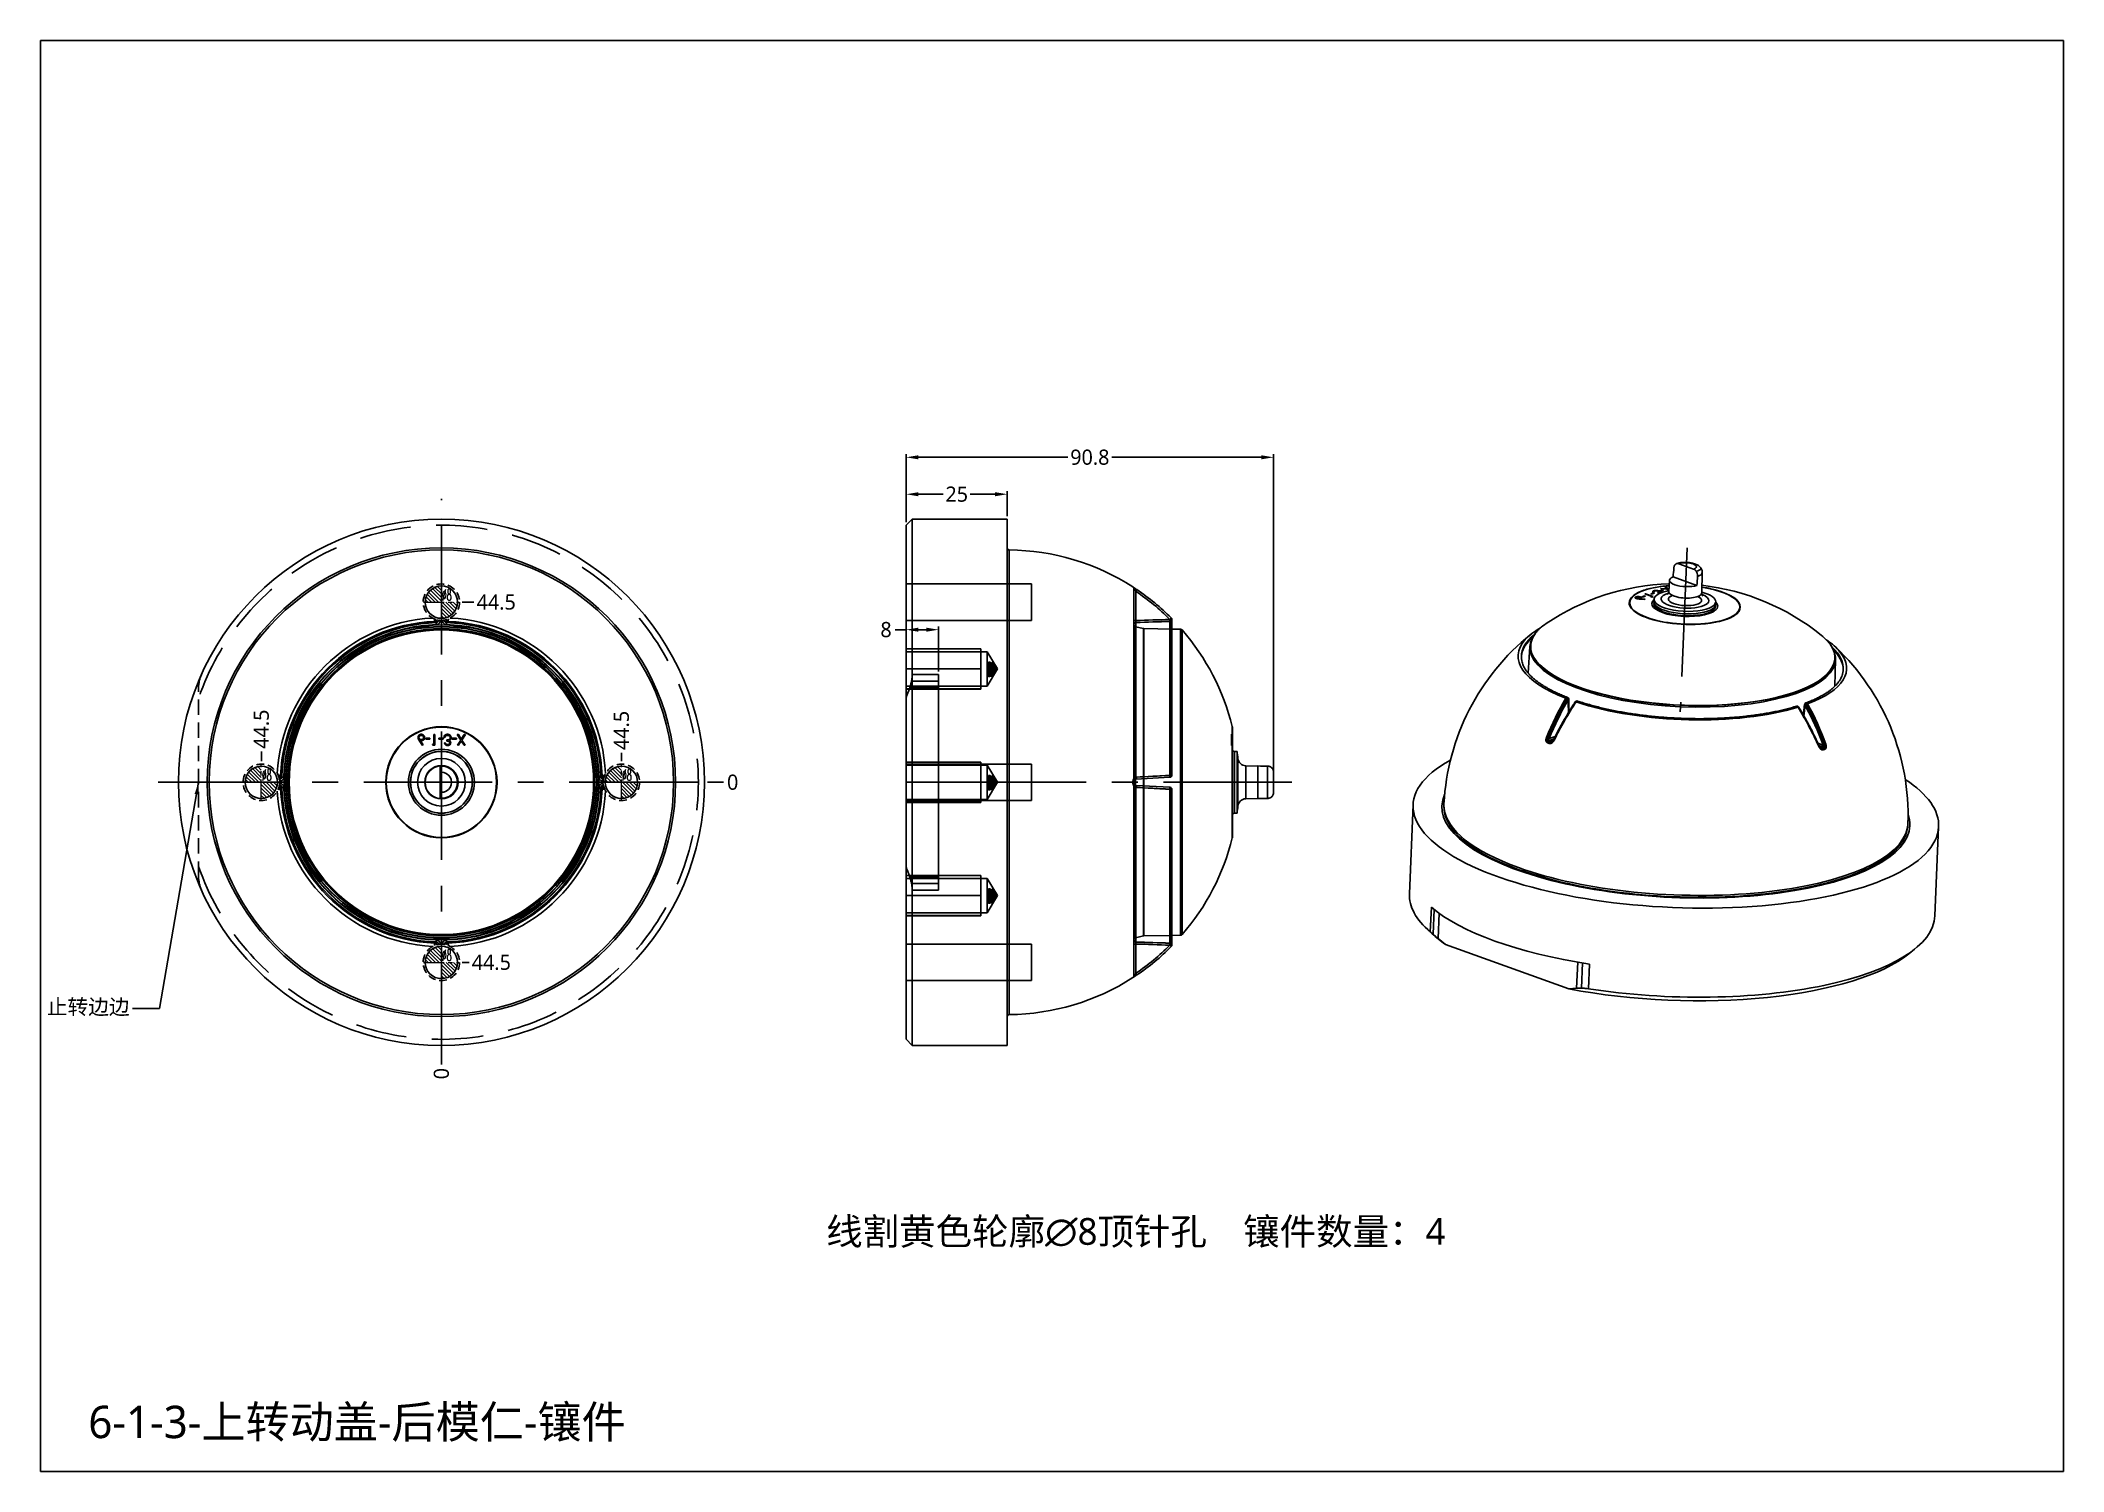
# Model space of a CAD drawing. Header units: millimetres. Extents: x 1044 to 1544, y -1743 to -1389.
import ezdxf
from ezdxf.enums import TextEntityAlignment as Align
from ezdxf.lldxf.tags import DXFTag

# ---------------------------------------------------------------- set-up
doc = ezdxf.new("R2010")
doc.units = ezdxf.units.MM
doc.linetypes.add('CENTER', pattern=[50.8, 31.75, -6.35, 6.35, -6.35])
doc.linetypes.add('HIDDEN', pattern=[9.525, 6.35, -3.175])
doc.layers.add('1', color=7, linetype='Continuous', true_color=0xffffff)
doc.layers.add('21', color=7, linetype='Continuous', true_color=0xffffff)
for name, color, linetype, lineweight in [('dim', 82, 'Continuous', 9), ('epin', 13, 'Continuous', 9), ('moldbase', 7, 'Continuous', 20)]:
    doc.layers.add(name, color=color, linetype=linetype, lineweight=lineweight)
doc.styles.add('Capful-A', font='')
doc.styles.get("Standard").update_dxf_attribs({"font": 'arial.ttf'})
doc.styles.add('TXT05', font='txt.shx', dxfattribs={"width": 0.5, "bigfont": 'gbcbig.shx'})
doc.styles.get('Capful-A').set_extended_font_data('Microsoft YaHei')
tags = doc.linetypes.add('DASHED', pattern=[25.72, 12.86, -12.86]).pattern_tags.tags
tags[6:7] = [DXFTag(74, 4), DXFTag(75, 0), DXFTag(340, '0'), DXFTag(46, 0.0), DXFTag(50, 0.0), DXFTag(44, 0.0), DXFTag(45, 0.0)]
tags[4:5] = [DXFTag(74, 4), DXFTag(75, 0), DXFTag(340, '0'), DXFTag(46, 0.0), DXFTag(50, 0.0), DXFTag(44, 0.0), DXFTag(45, 0.0)]
doc.dimstyles.new('Capful-A-1.5', dxfattribs={"dimscale": 1.5, "dimtxt": 2.5, "dimasz": 2.5, "dimexe": 1.5, "dimexo": 1, "dimgap": 1.5, "dimtad": 0, "dimdsep": 46, "dimtxsty": 'Capful-A', "dimcen": 0, "dimclrt": 2, "dimazin": 2, "dimtfac": 1, "dimtmove": 0, "dimatfit": 3, "dimfxl": 0, "dimtolj": 1, "dimtzin": 0, "dimarcsym": 0})

msp = doc.modelspace()

# ---------------------------------------------------------------- texts
at = {"layer": 'moldbase', "lineweight": 18, "attachment_point": 1}
for s, insert, char_height in [('\\pt99.13997;{\\fMicrosoft YaHei|b0|i0|c134|p34;线割\\C2;黄色轮廓\\fISOCPEUR|b0|i0|c134|p34;\\C256;∅\\fMicrosoft YaHei|b0|i0|c134|p34;8顶针孔    镶件数量：4}', (1238.068, -1679.974), 6.609332), ('{\\fMicrosoft YaHei|b0|i0|c134|p34;6-1-3-上转动盖-后模仁-镶件}', (1055.718, -1726.34), 7.99729)]:
    msp.add_mtext_dynamic_manual_height_columns(s, width=206.9763, gutter_width=0, heights=[16.37], dxfattribs=dict(at, insert=insert, char_height=char_height))

# ---------------------------------------------------------------- blocks, each defined once
blk = doc.blocks.new('TK')
for p, q in [((0, 0), (0, 294)), ((0, 294), (415.8, 294)), ((415.8, 294), (415.8, 0)), ((415.8, 0), (0, 0))]:
    blk.add_line(p, q)
blk = doc.blocks.new('epin_ejp_8')
at = {"layer": 'epin'}
h = blk.add_hatch(dxfattribs=at)
h.set_pattern_fill('_ANSI31', color=123, scale=0.2, angle=90)
h.set_pattern_definition([(135, (-3495.6536, 23.62066), (-0.44901281, -0.44901281), [])])
h.paths.add_polyline_path([(0, 4, 0.414214), (-4, 0), (0, 0)])
h.paths.add_polyline_path([(4, 0), (0, 0), (0, -4, 0.414214)])
at = {"layer": 'epin', "color": 1, "linetype": 'CENTER', "ltscale": 0.16}
for p, q in [((-4.4, 0), (4.4, 0)), ((0, -4.4), (0, 4.4))]:
    blk.add_line(p, q, dxfattribs=at)
at = {"layer": 'epin'}
blk.add_circle((0, 0), 4, dxfattribs=at)
at = {"layer": 'epin', "color": 6, "style": 'TXT05', "width": 0.5}
blk.add_text('%%c8', height=2.8, dxfattribs=at).set_placement((1.33, 1.8), align=Align.MIDDLE)
blk = doc.blocks.new('*D246')
at = {"layer": 'Defpoints', "color": 0, "transparency": 16777216}
for p in [(1142.98, -1572.32), (1207.98, -1572.32)]:
    blk.add_point(p, dxfattribs=at)
at = {"layer": 'dim', "color": 0, "lineweight": -2, "transparency": 16777216}
blk.add_line((1208.73, -1572.32), (1212.98, -1572.32), dxfattribs=at)
at = {"layer": 'dim', "color": 2, "transparency": 16777216, "insert": (1214.96, -1572.32), "char_height": 3.75, "attachment_point": 5, "style": 'Capful-A', "bg_fill": 3, "box_fill_scale": 1.1, "bg_fill_color": 256, "bg_fill_true_color": 13158600, "bg_fill_transparency": 0}
blk.add_mtext('\\A1;0', dxfattribs=at)
at = {"layer": 'Defpoints', "color": 0, "transparency": 16777216}
blk.add_point((1212.98, -1572.32), dxfattribs=at)
blk = doc.blocks.new('*D247')
at = {"layer": 'Defpoints', "color": 0, "transparency": 16777216}
for p in [(1142.98, -1572.32), (1142.98, -1637.32)]:
    blk.add_point(p, dxfattribs=at)
at = {"layer": 'dim', "color": 0, "lineweight": -2, "transparency": 16777216}
blk.add_line((1142.98, -1638.07), (1142.98, -1642.32), dxfattribs=at)
at = {"layer": 'dim', "color": 2, "transparency": 16777216, "insert": (1142.98, -1644.3), "char_height": 3.75, "attachment_point": 5, "rotation": 90, "style": 'Capful-A', "bg_fill": 3, "box_fill_scale": 1.1, "bg_fill_color": 256, "bg_fill_true_color": 13158600, "bg_fill_transparency": 0}
blk.add_mtext('\\A1;0', dxfattribs=at)
at = {"layer": 'Defpoints', "color": 0, "transparency": 16777216}
blk.add_point((1142.98, -1642.32), dxfattribs=at)
blk = doc.blocks.new('*D248')
at = {"layer": 'Defpoints', "color": 0, "transparency": 16777216}
for p in [(1142.98, -1572.32), (1147.38, -1616.82)]:
    blk.add_point(p, dxfattribs=at)
at = {"layer": 'dim', "color": 0, "lineweight": -2, "transparency": 16777216}
blk.add_line((1148.13, -1616.82), (1149.8, -1616.82), dxfattribs=at)
at = {"layer": 'dim', "color": 2, "transparency": 16777216, "insert": (1155.31, -1616.82), "char_height": 3.75, "attachment_point": 5, "style": 'Capful-A', "bg_fill": 3, "box_fill_scale": 1.1, "bg_fill_color": 256, "bg_fill_true_color": 13158600, "bg_fill_transparency": 0}
blk.add_mtext('\\A1;44.5', dxfattribs=at)
at = {"layer": 'Defpoints', "color": 0, "transparency": 16777216}
blk.add_point((1149.8, -1616.82), dxfattribs=at)
blk = doc.blocks.new('*D253')
at = {"layer": 'Defpoints', "color": 0, "transparency": 16777216}
for p in [(1098.48, -1567.82), (1142.98, -1572.32)]:
    blk.add_point(p, dxfattribs=at)
at = {"layer": 'dim', "color": 0, "lineweight": -2, "transparency": 16777216}
blk.add_line((1098.48, -1567.07), (1098.48, -1564.71), dxfattribs=at)
at = {"layer": 'dim', "color": 2, "transparency": 16777216, "insert": (1098.48, -1559.2), "char_height": 3.75, "attachment_point": 5, "rotation": 90, "style": 'Capful-A', "bg_fill": 3, "box_fill_scale": 1.1, "bg_fill_color": 256, "bg_fill_true_color": 13158600, "bg_fill_transparency": 0}
blk.add_mtext('\\A1;44.5', dxfattribs=at)
at = {"layer": 'Defpoints', "color": 0, "transparency": 16777216}
blk.add_point((1098.48, -1564.71), dxfattribs=at)
blk = doc.blocks.new('*D254')
at = {"layer": 'Defpoints', "color": 0, "transparency": 16777216}
for p in [(1187.48, -1567.82), (1142.98, -1572.32)]:
    blk.add_point(p, dxfattribs=at)
at = {"layer": 'dim', "color": 0, "lineweight": -2, "transparency": 16777216}
blk.add_line((1187.48, -1567.07), (1187.48, -1565.02), dxfattribs=at)
at = {"layer": 'dim', "color": 2, "transparency": 16777216, "insert": (1187.48, -1559.52), "char_height": 3.75, "attachment_point": 5, "rotation": 90, "style": 'Capful-A', "bg_fill": 3, "box_fill_scale": 1.1, "bg_fill_color": 256, "bg_fill_true_color": 13158600, "bg_fill_transparency": 0}
blk.add_mtext('\\A1;44.5', dxfattribs=at)
at = {"layer": 'Defpoints', "color": 0, "transparency": 16777216}
blk.add_point((1187.48, -1565.02), dxfattribs=at)
blk = doc.blocks.new('*D257')
at = {"layer": 'Defpoints', "color": 0, "transparency": 16777216}
for p in [(1257.83, -1534.62), (1257.83, -1548.57), (1265.83, -1545.69)]:
    blk.add_point(p, dxfattribs=at)
at = {"layer": 'dim', "color": 0, "lineweight": -2, "transparency": 16777216}
for p, q in [((1257.83, -1534.62), (1254.83, -1534.62)), ((1257.83, -1547.82), (1257.83, -1533.87)), ((1262.83, -1534.62), (1260.83, -1534.62)), ((1265.83, -1544.95), (1265.83, -1533.87))]:
    blk.add_line(p, q, dxfattribs=at)
at = {"layer": 'dim', "color": 0, "transparency": 16777216}
for points in [[(1260.83, -1534.12), (1260.83, -1535.12), (1257.83, -1534.62)], [(1262.83, -1534.12), (1262.83, -1535.12), (1265.83, -1534.62)]]:
    blk.add_solid(points, dxfattribs=at)
at = {"layer": 'dim', "color": 2, "transparency": 16777216, "insert": (1252.86, -1534.62), "char_height": 3.75, "attachment_point": 5, "style": 'Capful-A', "bg_fill": 3, "box_fill_scale": 1.1, "bg_fill_color": 256, "bg_fill_true_color": 13158600, "bg_fill_transparency": 0}
blk.add_mtext('\\A1;8', dxfattribs=at)
blk = doc.blocks.new('*D258')
at = {"layer": 'Defpoints', "color": 0, "transparency": 16777216}
for p in [(1348.63, -1492.04), (1257.83, -1508.82), (1348.63, -1572.32)]:
    blk.add_point(p, dxfattribs=at)
at = {"layer": 'dim', "color": 0, "lineweight": -2, "transparency": 16777216}
for p, q in [((1257.83, -1508.07), (1257.83, -1491.29)), ((1260.83, -1492.04), (1297.76, -1492.04)), ((1345.63, -1492.04), (1308.7, -1492.04)), ((1348.63, -1571.57), (1348.63, -1491.29))]:
    blk.add_line(p, q, dxfattribs=at)
at = {"layer": 'dim', "color": 0, "transparency": 16777216}
for points in [[(1260.83, -1491.54), (1260.83, -1492.54), (1257.83, -1492.04)], [(1345.63, -1491.54), (1345.63, -1492.54), (1348.63, -1492.04)]]:
    blk.add_solid(points, dxfattribs=at)
at = {"layer": 'dim', "color": 2, "transparency": 16777216, "insert": (1303.23, -1492.04), "char_height": 3.75, "attachment_point": 5, "style": 'Capful-A', "bg_fill": 3, "box_fill_scale": 1.1, "bg_fill_color": 256, "bg_fill_true_color": 13158600, "bg_fill_transparency": 0}
blk.add_mtext('\\A1;90.8', dxfattribs=at)
blk = doc.blocks.new('*D259')
at = {"layer": 'Defpoints', "color": 0, "transparency": 16777216}
for p in [(1257.83, -1501.16), (1257.83, -1508.82), (1282.83, -1507.32)]:
    blk.add_point(p, dxfattribs=at)
at = {"layer": 'dim', "color": 0, "lineweight": -2, "transparency": 16777216}
for p, q in [((1257.83, -1508.07), (1257.83, -1500.41)), ((1260.83, -1501.16), (1266.99, -1501.16)), ((1279.83, -1501.16), (1273.66, -1501.16)), ((1282.83, -1506.57), (1282.83, -1500.41))]:
    blk.add_line(p, q, dxfattribs=at)
at = {"layer": 'dim', "color": 0, "transparency": 16777216}
for points in [[(1260.83, -1500.66), (1260.83, -1501.66), (1257.83, -1501.16)], [(1279.83, -1500.66), (1279.83, -1501.66), (1282.83, -1501.16)]]:
    blk.add_solid(points, dxfattribs=at)
at = {"layer": 'dim', "color": 2, "transparency": 16777216, "insert": (1270.33, -1501.16), "char_height": 3.75, "attachment_point": 5, "style": 'Capful-A', "bg_fill": 3, "box_fill_scale": 1.1, "bg_fill_color": 256, "bg_fill_true_color": 13158600, "bg_fill_transparency": 0}
blk.add_mtext('\\A1;25', dxfattribs=at)
blk = doc.blocks.new('*D255')
at = {"layer": 'Defpoints', "color": 0, "transparency": 16777216}
for p in [(1147.38, -1527.82), (1142.98, -1572.32)]:
    blk.add_point(p, dxfattribs=at)
at = {"layer": 'dim', "color": 0, "lineweight": -2, "transparency": 16777216}
blk.add_line((1148.13, -1527.82), (1151.01, -1527.82), dxfattribs=at)
at = {"layer": 'dim', "color": 2, "transparency": 16777216, "insert": (1156.52, -1527.82), "char_height": 3.75, "attachment_point": 5, "style": 'Capful-A', "bg_fill": 3, "box_fill_scale": 1.1, "bg_fill_color": 256, "bg_fill_true_color": 13158600, "bg_fill_transparency": 0}
blk.add_mtext('\\A1;44.5', dxfattribs=at)
at = {"layer": 'Defpoints', "color": 0, "transparency": 16777216}
blk.add_point((1151.01, -1527.82), dxfattribs=at)

# ---------------------------------------------------------------- linework, layer by layer
at = {"layer": '1', "color": 1, "linetype": 'CENTER'}
for p, q in [((1142.976, -1642.317), (1142.976, -1502.317)), ((1450.846, -1514.424), (1449.139, -1554.95)), ((1072.976, -1572.317), (1212.976, -1572.317)), ((1353.149, -1572.317), (1253.328, -1572.317))]:
    msp.add_line(p, q, dxfattribs=at)
at = {"layer": '21', "color": 7, "linetype": 'Continuous'}
for p, q in [((1259.328, -1507.317), (1257.828, -1508.817)), ((1257.828, -1551.526), (1257.828, -1508.817)), ((1259.328, -1507.317), (1259.328, -1545.695)), ((1282.828, -1507.317), (1259.328, -1507.317)), ((1282.828, -1637.317), (1282.828, -1507.317)), ((1283.326, -1572.317), (1283.326, -1514.933)), ((1448.779, -1518.331), (1452.423, -1519.644)), ((1313.889, -1524.065), (1313.889, -1524.064)), ((1444.066, -1524.998), (1444.76, -1524.761)), ((1444.26, -1524.476), (1444.447, -1524.412)), ((1445.844, -1524.634), (1444.26, -1524.476)), ((1444.96, -1524.834), (1444.266, -1525.07)), ((1444.447, -1524.412), (1444.445, -1524.494)), ((1444.447, -1524.412), (1445.779, -1524.545)), ((1444.76, -1524.761), (1444.754, -1524.904)), ((1444.76, -1524.761), (1444.96, -1524.834)), ((1445.438, -1524.075), (1445.625, -1524.011)), ((1445.779, -1524.545), (1445.438, -1524.075)), ((1445.549, -1524.228), (1445.611, -1524.206)), ((1445.625, -1524.011), (1445.611, -1524.206)), ((1445.611, -1524.206), (1446.014, -1524.761)), ((1445.625, -1524.011), (1446.031, -1524.57)), ((1445.779, -1524.545), (1445.782, -1524.627)), ((1446.136, -1525.036), (1445.844, -1524.634)), ((1446.031, -1524.57), (1446.014, -1524.761)), ((1446.014, -1524.761), (1446.082, -1524.768)), ((1446.031, -1524.57), (1446.339, -1524.601)), ((1446.095, -1524.659), (1446.073, -1524.842)), ((1446.073, -1524.842), (1446.205, -1525.024)), ((1446.334, -1524.682), (1446.095, -1524.659)), ((1446.095, -1524.659), (1446.317, -1524.964)), ((1446.473, -1522.398), (1446.302, -1525.208)), ((1447.36, -1521.578), (1453.264, -1523.705)), ((1454.467, -1525.552), (1454.585, -1520.515)), ((1438.175, -1526.514), (1438.175, -1526.705)), ((1438.378, -1526.857), (1438.37, -1526.951)), ((1440.42, -1527.187), (1438.991, -1527.05)), ((1439.145, -1526.868), (1439.145, -1527.058)), ((1439.174, -1526.985), (1440.438, -1527.106)), ((1439.337, -1526.537), (1439.322, -1526.728)), ((1439.624, -1526.511), (1440.318, -1526.275)), ((1439.825, -1526.583), (1439.624, -1526.511)), ((1440.518, -1526.347), (1439.825, -1526.583)), ((1440.318, -1526.275), (1440.313, -1526.417)), ((1440.318, -1526.275), (1440.518, -1526.347)), ((1440.362, -1525.804), (1440.524, -1525.749)), ((1442.113, -1526.435), (1440.362, -1525.804)), ((1440.438, -1527.106), (1440.42, -1527.187)), ((1440.524, -1525.749), (1440.52, -1525.861)), ((1440.524, -1525.749), (1442.475, -1526.452)), ((1441.835, -1526.529), (1442.113, -1526.435)), ((1442.141, -1526.565), (1441.835, -1526.529)), ((1441.845, -1525.755), (1442.539, -1525.518)), ((1442.045, -1525.827), (1441.845, -1525.755)), ((1442.739, -1525.59), (1442.045, -1525.827)), ((1442.113, -1526.435), (1442.117, -1526.563)), ((1442.116, -1526.518), (1442.195, -1526.547)), ((1442.475, -1526.452), (1442.141, -1526.565)), ((1442.539, -1525.518), (1442.534, -1525.66)), ((1442.539, -1525.518), (1442.739, -1525.59)), ((1442.715, -1525.371), (1442.553, -1525.426)), ((1442.586, -1525.225), (1442.568, -1525.413)), ((1442.579, -1525.014), (1442.579, -1525.205)), ((1442.64, -1527.707), (1442.639, -1527.714)), ((1442.678, -1527.084), (1442.64, -1527.696)), ((1443.712, -1525.487), (1443.512, -1525.415)), ((1443.597, -1525.753), (1443.759, -1525.698)), ((1443.759, -1525.698), (1443.757, -1525.779)), ((1444.043, -1525.316), (1444.03, -1525.42)), ((1444.266, -1525.07), (1444.066, -1524.998)), ((1444.655, -1525.389), (1444.652, -1525.424)), ((1446.302, -1525.208), (1446.301, -1525.217)), ((1457.907, -1528.339), (1457.921, -1527.726)), ((1141.267, -1532.581), (1141.241, -1531.969)), ((1141.719, -1533.361), (1141.703, -1532.859)), ((1142.189, -1532.358), (1142.189, -1532.247)), ((1142.189, -1532.358), (1142.691, -1532.358)), ((1142.214, -1532.358), (1142.214, -1532.252)), ((1142.691, -1532.308), (1142.691, -1532.358)), ((1143.26, -1532.358), (1143.26, -1532.308)), ((1143.26, -1532.358), (1143.762, -1532.358)), ((1143.737, -1532.252), (1143.737, -1532.358)), ((1143.762, -1532.247), (1143.762, -1532.358)), ((1144.248, -1532.859), (1144.232, -1533.361)), ((1144.71, -1531.969), (1144.684, -1532.581)), ((1323.353, -1570.571), (1323.353, -1531.724)), ((1323.353, -1570.602), (1323.353, -1531.724)), ((1323.501, -1570.587), (1323.501, -1532.08)), ((1325.656, -1534.522), (1323.501, -1534.484)), ((1325.656, -1534.522), (1325.656, -1610.112)), ((1326.027, -1534.694), (1326.027, -1609.939)), ((1326.027, -1534.694), (1326.027, -1609.939)), ((1411.991, -1538.805), (1411.592, -1545.38)), ((1487.358, -1548.578), (1487.513, -1541.985)), ((1265.828, -1548.971), (1258.71, -1548.971)), ((1259.169, -1547.317), (1265.828, -1547.317)), ((1259.328, -1545.695), (1265.828, -1545.695)), ((1265.828, -1545.695), (1265.828, -1598.938)), ((1257.828, -1593.107), (1257.828, -1551.526)), ((1338.44, -1558.571), (1338.44, -1586.062)), ((1338.454, -1585.942), (1338.454, -1558.692)), ((1137.192, -1561.265), (1137.203, -1561.265)), ((1137.431, -1561.256), (1137.42, -1561.256)), ((1137.49, -1562.038), (1137.498, -1562.032)), ((1138.283, -1563.251), (1137.49, -1562.038)), ((1138.286, -1563.236), (1137.498, -1562.032)), ((1137.743, -1562.018), (1138.453, -1563.104)), ((1137.764, -1562.032), (1138.467, -1563.107)), ((1137.99, -1561.785), (1137.99, -1561.796)), ((1137.998, -1560.456), (1137.998, -1560.466)), ((1138.011, -1560.728), (1138.011, -1560.718)), ((1138.467, -1563.107), (1138.283, -1563.251)), ((1138.283, -1563.251), (1138.286, -1563.236)), ((1138.453, -1563.104), (1138.286, -1563.236)), ((1138.467, -1563.107), (1138.453, -1563.104)), ((1138.59, -1561.256), (1138.601, -1561.256)), ((1138.829, -1561.27), (1138.818, -1561.27)), ((1139.101, -1561.41), (1140.124, -1561.41)), ((1139.101, -1561.683), (1139.101, -1561.41)), ((1139.101, -1561.41), (1139.112, -1561.421)), ((1139.101, -1561.683), (1139.112, -1561.672)), ((1140.124, -1561.683), (1139.101, -1561.683)), ((1139.112, -1561.421), (1140.114, -1561.421)), ((1139.112, -1561.672), (1139.112, -1561.421)), ((1140.114, -1561.672), (1139.112, -1561.672)), ((1140.124, -1561.41), (1140.114, -1561.421)), ((1140.114, -1561.421), (1140.114, -1561.672)), ((1140.124, -1561.683), (1140.114, -1561.672)), ((1140.124, -1561.41), (1140.124, -1561.683)), ((1140.738, -1562.91), (1141.147, -1562.91)), ((1140.894, -1563.183), (1140.738, -1562.91)), ((1140.738, -1562.91), (1140.756, -1562.921)), ((1140.9, -1563.172), (1140.756, -1562.921)), ((1140.756, -1562.921), (1141.157, -1562.921)), ((1140.894, -1563.183), (1140.9, -1563.172)), ((1141.385, -1563.183), (1140.894, -1563.183)), ((1141.375, -1563.172), (1140.9, -1563.172)), ((1141.147, -1560.524), (1141.157, -1560.534)), ((1141.147, -1562.91), (1141.147, -1560.524)), ((1141.147, -1560.524), (1141.385, -1560.524)), ((1141.147, -1562.91), (1141.157, -1562.921)), ((1141.157, -1562.921), (1141.157, -1560.534)), ((1141.157, -1560.534), (1141.375, -1560.534)), ((1141.385, -1560.524), (1141.375, -1560.534)), ((1141.375, -1560.534), (1141.375, -1563.172)), ((1141.385, -1563.183), (1141.375, -1563.172)), ((1141.385, -1560.524), (1141.385, -1563.183)), ((1142.374, -1561.41), (1143.397, -1561.41)), ((1142.374, -1561.683), (1142.374, -1561.41)), ((1142.374, -1561.41), (1142.385, -1561.421)), ((1142.374, -1561.683), (1142.385, -1561.672)), ((1143.397, -1561.683), (1142.374, -1561.683)), ((1142.385, -1561.672), (1142.385, -1561.421)), ((1142.385, -1561.421), (1143.386, -1561.421)), ((1143.386, -1561.672), (1142.385, -1561.672)), ((1143.397, -1561.41), (1143.386, -1561.421)), ((1143.386, -1561.421), (1143.386, -1561.672)), ((1143.397, -1561.683), (1143.386, -1561.672)), ((1143.397, -1561.41), (1143.397, -1561.683)), ((1143.601, -1561.24), (1143.614, -1561.229)), ((1143.84, -1561.24), (1143.601, -1561.24)), ((1143.832, -1561.229), (1143.614, -1561.229)), ((1143.704, -1562.569), (1143.717, -1562.58)), ((1143.704, -1562.569), (1143.942, -1562.569)), ((1143.717, -1562.58), (1143.935, -1562.58)), ((1143.84, -1561.24), (1143.832, -1561.229)), ((1143.942, -1562.569), (1143.935, -1562.58)), ((1144.048, -1560.872), (1144.042, -1560.864)), ((1144.351, -1562.126), (1144.351, -1561.853)), ((1144.351, -1561.853), (1144.362, -1561.863)), ((1144.351, -1562.126), (1144.362, -1562.116)), ((1144.362, -1562.116), (1144.362, -1561.863)), ((1144.488, -1560.456), (1144.488, -1560.466)), ((1144.493, -1560.728), (1144.493, -1560.718)), ((1144.495, -1563.251), (1144.495, -1563.241)), ((1144.498, -1562.978), (1144.498, -1562.989)), ((1144.961, -1562.013), (1144.94, -1562.012)), ((1145.033, -1562.561), (1145.044, -1562.561)), ((1145.17, -1561.291), (1145.18, -1561.291)), ((1145.272, -1562.56), (1145.261, -1562.56)), ((1145.647, -1561.41), (1145.657, -1561.421)), ((1145.647, -1561.41), (1146.67, -1561.41)), ((1145.647, -1561.683), (1145.647, -1561.41)), ((1145.647, -1561.683), (1145.657, -1561.672)), ((1146.67, -1561.683), (1145.647, -1561.683)), ((1145.657, -1561.672), (1145.657, -1561.421)), ((1145.657, -1561.421), (1146.659, -1561.421)), ((1146.659, -1561.672), (1145.657, -1561.672)), ((1146.67, -1561.41), (1146.659, -1561.421)), ((1146.659, -1561.421), (1146.659, -1561.672)), ((1146.67, -1561.683), (1146.659, -1561.672)), ((1146.67, -1561.41), (1146.67, -1561.683)), ((1146.891, -1560.524), (1147.167, -1560.524)), ((1146.891, -1560.524), (1146.91, -1560.534)), ((1147.759, -1561.88), (1146.891, -1560.524)), ((1147.772, -1561.88), (1146.91, -1560.534)), ((1146.91, -1560.534), (1147.161, -1560.534)), ((1146.925, -1563.183), (1147.759, -1561.88)), ((1146.925, -1563.183), (1146.944, -1563.172)), ((1147.201, -1563.183), (1146.925, -1563.183)), ((1146.944, -1563.172), (1147.772, -1561.88)), ((1147.195, -1563.172), (1146.944, -1563.172)), ((1147.167, -1560.524), (1147.161, -1560.534)), ((1147.161, -1560.534), (1147.897, -1561.684)), ((1147.167, -1560.524), (1147.897, -1561.665)), ((1147.897, -1562.076), (1147.195, -1563.172)), ((1147.201, -1563.183), (1147.195, -1563.172)), ((1147.897, -1562.095), (1147.201, -1563.183)), ((1147.759, -1561.88), (1147.772, -1561.88)), ((1147.897, -1561.665), (1148.627, -1560.524)), ((1147.897, -1561.684), (1148.633, -1560.534)), ((1147.897, -1561.665), (1147.897, -1561.684)), ((1148.599, -1563.172), (1147.897, -1562.076)), ((1147.897, -1562.095), (1147.897, -1562.076)), ((1148.593, -1563.183), (1147.897, -1562.095)), ((1148.883, -1560.534), (1148.022, -1561.88)), ((1148.035, -1561.88), (1148.022, -1561.88)), ((1148.022, -1561.88), (1148.849, -1563.172)), ((1148.902, -1560.524), (1148.035, -1561.88)), ((1148.035, -1561.88), (1148.868, -1563.183)), ((1148.593, -1563.183), (1148.599, -1563.172)), ((1148.868, -1563.183), (1148.593, -1563.183)), ((1148.849, -1563.172), (1148.599, -1563.172)), ((1148.627, -1560.524), (1148.902, -1560.524)), ((1148.627, -1560.524), (1148.633, -1560.534)), ((1148.633, -1560.534), (1148.883, -1560.534)), ((1148.868, -1563.183), (1148.849, -1563.172)), ((1148.902, -1560.524), (1148.883, -1560.534)), ((1339.603, -1564.688), (1338.948, -1564.677)), ((1338.948, -1579.957), (1338.948, -1564.677)), ((1339.603, -1564.688), (1339.603, -1579.945)), ((1416.507, -1562.065), (1417.946, -1561.574)), ((1417.799, -1561.869), (1416.631, -1562.267)), ((1416.718, -1561.54), (1418.227, -1561.026)), ((1417.048, -1562.418), (1417.506, -1562.262)), ((1483.16, -1562.656), (1484.458, -1563.124)), ((1483.413, -1563.212), (1484.678, -1563.668)), ((1484.57, -1563.855), (1483.542, -1563.485)), ((1483.807, -1563.851), (1484.184, -1563.987)), ((1142.695, -1568.293), (1142.695, -1576.341)), ((1142.897, -1569.833), (1142.897, -1574.801)), ((1339.81, -1566.427), (1339.81, -1578.206)), ((1339.81, -1566.427), (1339.81, -1578.206)), ((1347.149, -1568.324), (1341.774, -1568.23)), ((1341.774, -1568.23), (1341.774, -1576.403)), ((1344.778, -1568.293), (1344.778, -1576.341)), ((1347.149, -1568.327), (1347.149, -1568.324)), ((1348.631, -1569.833), (1348.631, -1574.801)), ((1102.628, -1570.582), (1103.24, -1570.608)), ((1103.24, -1574.025), (1102.628, -1574.051)), ((1102.906, -1571.53), (1103.016, -1571.53)), ((1103.016, -1573.103), (1102.906, -1573.103)), ((1102.911, -1571.555), (1103.016, -1571.555)), ((1103.016, -1573.078), (1102.911, -1573.078)), ((1103.016, -1572.032), (1102.967, -1572.032)), ((1102.967, -1572.601), (1103.016, -1572.601)), ((1103.016, -1572.032), (1103.016, -1571.53)), ((1103.016, -1573.103), (1103.016, -1572.601)), ((1103.518, -1571.044), (1104.02, -1571.06)), ((1104.02, -1573.573), (1103.518, -1573.59)), ((1181.931, -1571.06), (1182.433, -1571.044)), ((1182.433, -1573.59), (1181.931, -1573.573)), ((1182.711, -1570.608), (1183.323, -1570.582)), ((1183.323, -1574.051), (1182.711, -1574.025)), ((1182.935, -1571.53), (1183.045, -1571.53)), ((1182.935, -1571.53), (1182.935, -1572.032)), ((1182.935, -1571.555), (1183.04, -1571.555)), ((1182.985, -1572.032), (1182.935, -1572.032)), ((1182.935, -1572.601), (1182.935, -1573.103)), ((1182.935, -1572.601), (1182.985, -1572.601)), ((1183.04, -1573.078), (1182.935, -1573.078)), ((1183.045, -1573.103), (1182.935, -1573.103)), ((1283.326, -1629.7), (1283.326, -1572.317)), ((1313.889, -1572.604), (1313.889, -1572.03)), ((1314.119, -1572.032), (1314.119, -1572.601)), ((1314.515, -1573.089), (1314.515, -1571.54)), ((1323.025, -1571.089), (1314.595, -1571.53)), ((1314.595, -1573.103), (1323.025, -1573.545)), ((1314.849, -1571.017), (1323.353, -1570.571)), ((1323.353, -1574.062), (1314.849, -1573.616)), ((1316.489, -1571.434), (1316.489, -1573.204)), ((1316.514, -1571.431), (1316.514, -1573.203)), ((1316.538, -1571.43), (1316.538, -1573.207)), ((1323.353, -1612.909), (1323.353, -1574.031)), ((1323.353, -1612.909), (1323.353, -1574.062)), ((1323.501, -1612.554), (1323.501, -1574.047)), ((1341.774, -1576.403), (1347.149, -1576.309)), ((1347.149, -1576.309), (1347.149, -1576.306)), ((1383.117, -1577.847), (1382.191, -1599.851)), ((1338.948, -1579.957), (1339.603, -1579.945)), ((1512.075, -1605.321), (1513.002, -1583.317)), ((1257.828, -1635.817), (1257.828, -1593.107)), ((1258.71, -1595.662), (1265.828, -1595.662)), ((1265.828, -1597.317), (1259.169, -1597.317)), ((1265.828, -1598.938), (1259.328, -1598.938)), ((1259.328, -1598.938), (1259.328, -1637.317)), ((1387.37, -1609.263), (1387.626, -1603.176)), ((1388.083, -1609.869), (1388.34, -1603.767)), ((1389.534, -1604.674), (1389.273, -1610.87)), ((1386.504, -1608.483), (1387.844, -1609.751)), ((1141.241, -1612.665), (1141.267, -1612.052)), ((1141.703, -1611.775), (1141.719, -1611.273)), ((1142.691, -1612.276), (1142.189, -1612.276)), ((1142.189, -1612.386), (1142.189, -1612.276)), ((1142.214, -1612.382), (1142.214, -1612.276)), ((1142.691, -1612.276), (1142.691, -1612.326)), ((1143.762, -1612.276), (1143.26, -1612.276)), ((1143.26, -1612.326), (1143.26, -1612.276)), ((1143.737, -1612.276), (1143.737, -1612.382)), ((1143.762, -1612.276), (1143.762, -1612.386)), ((1144.232, -1611.273), (1144.248, -1611.775)), ((1144.684, -1612.052), (1144.71, -1612.665)), ((1323.501, -1610.149), (1325.656, -1610.112)), ((1421.612, -1623.357), (1391.112, -1612.37)), ((1505.61, -1614.711), (1507.052, -1613.559)), ((1423.521, -1623.207), (1423.792, -1616.772)), ((1425.018, -1616.91), (1424.754, -1623.17)), ((1426.681, -1617.245), (1426.425, -1623.331)), ((1313.889, -1620.57), (1313.889, -1620.569)), ((1257.828, -1635.817), (1259.328, -1637.317)), ((1259.328, -1637.317), (1282.828, -1637.317))]:
    msp.add_line(p, q, dxfattribs=at)
at = {"layer": '21', "color": 8, "linetype": 'DASHED'}
for p, q in [((1288.828, -1523.317), (1257.828, -1523.317)), ((1288.828, -1523.317), (1288.828, -1532.317)), ((1314.119, -1524.487), (1314.119, -1524.486)), ((1314.119, -1532.358), (1314.119, -1524.487)), ((1314.119, -1524.487), (1314.119, -1532.358)), ((1314.595, -1532.358), (1314.595, -1525.13)), ((1257.828, -1532.317), (1288.828, -1532.317)), ((1314.119, -1532.358), (1314.595, -1532.358)), ((1314.119, -1533.361), (1314.119, -1571.06)), ((1316.489, -1534.357), (1314.515, -1533.927)), ((1314.515, -1571.54), (1314.515, -1533.927)), ((1314.604, -1571.044), (1314.604, -1532.859)), ((1316.489, -1534.357), (1316.489, -1571.434)), ((1323.501, -1534.484), (1316.538, -1534.362)), ((1316.538, -1534.362), (1316.538, -1571.43)), ((1323.016, -1532.581), (1323.016, -1570.608)), ((1276.328, -1539.317), (1257.828, -1539.317)), ((1276.328, -1539.367), (1257.828, -1539.367)), ((1276.328, -1539.317), (1276.328, -1544.317)), ((1277.828, -1540.067), (1257.828, -1540.067)), ((1257.828, -1544.317), (1276.328, -1544.317)), ((1276.328, -1544.316), (1276.328, -1549.267)), ((1277.828, -1544.317), (1277.828, -1540.067)), ((1280.382, -1544.317), (1277.828, -1540.067)), ((1277.828, -1548.567), (1277.828, -1544.317)), ((1277.828, -1548.567), (1280.382, -1544.317)), ((1278.163, -1543.784), (1278.263, -1543.784)), ((1278.164, -1542.65), (1278.264, -1542.65)), ((1278.347, -1543.949), (1278.447, -1543.949)), ((1278.515, -1542.649), (1278.415, -1542.649)), ((1278.486, -1543.184), (1278.586, -1543.184)), ((1278.618, -1543.1), (1278.518, -1543.1)), ((1279.016, -1544.907), (1278.916, -1544.907)), ((1279.146, -1542.672), (1279.246, -1542.672)), ((1279.246, -1542.672), (1279.314, -1542.672)), ((1279.278, -1542.65), (1279.378, -1542.65)), ((1279.425, -1543.184), (1279.525, -1543.184)), ((1279.615, -1543.441), (1279.715, -1543.441)), ((1279.884, -1543.541), (1279.984, -1543.541)), ((1280.12, -1543.99), (1280.22, -1543.99)), ((1257.828, -1548.567), (1277.828, -1548.567)), ((1257.828, -1549.267), (1276.328, -1549.267)), ((1257.828, -1549.317), (1276.328, -1549.317)), ((1259.328, -1545.691), (1259.328, -1598.943)), ((1276.328, -1549.267), (1276.328, -1549.317)), ((1278.124, -1546.128), (1278.224, -1546.128)), ((1278.305, -1546.128), (1278.405, -1546.128)), ((1278.307, -1546.213), (1278.407, -1546.213)), ((1278.455, -1545.76), (1278.557, -1545.76)), ((1278.837, -1546.128), (1278.937, -1546.128)), ((1278.929, -1545.627), (1279.029, -1545.627)), ((1279.152, -1545.076), (1279.052, -1545.076)), ((1279.054, -1546.15), (1279.154, -1546.15)), ((1279.199, -1546.128), (1279.299, -1546.128)), ((1338.454, -1560.456), (1338.253, -1560.466)), ((1338.454, -1560.456), (1338.253, -1560.466)), ((1338.454, -1560.524), (1338.253, -1560.534)), ((1338.454, -1560.728), (1338.253, -1560.718)), ((1338.454, -1560.728), (1338.253, -1560.718)), ((1338.454, -1560.872), (1338.253, -1560.864)), ((1338.253, -1561.421), (1338.253, -1560.966)), ((1338.454, -1561.24), (1338.253, -1561.229)), ((1338.454, -1561.256), (1338.253, -1561.256)), ((1338.454, -1561.256), (1338.253, -1561.256)), ((1338.454, -1561.265), (1338.253, -1561.265)), ((1338.454, -1561.27), (1338.253, -1561.27)), ((1338.454, -1561.291), (1338.253, -1561.291)), ((1338.454, -1561.41), (1338.253, -1561.421)), ((1338.454, -1561.665), (1338.253, -1561.684)), ((1338.454, -1561.683), (1338.253, -1561.672)), ((1338.454, -1561.785), (1338.253, -1561.796)), ((1338.454, -1561.853), (1338.253, -1561.863)), ((1338.454, -1561.88), (1338.253, -1561.88)), ((1338.454, -1561.88), (1338.253, -1561.88)), ((1338.454, -1562.013), (1338.253, -1562.012)), ((1338.454, -1562.038), (1338.253, -1562.032)), ((1338.253, -1563.236), (1338.253, -1562.032)), ((1338.454, -1562.095), (1338.253, -1562.076)), ((1338.454, -1562.126), (1338.253, -1562.116)), ((1338.454, -1562.56), (1338.253, -1562.56)), ((1338.454, -1562.561), (1338.253, -1562.561)), ((1338.454, -1562.569), (1338.253, -1562.58)), ((1338.454, -1562.91), (1338.253, -1562.921)), ((1338.454, -1562.978), (1338.253, -1562.989)), ((1338.454, -1563.107), (1338.253, -1563.104)), ((1338.454, -1563.183), (1338.253, -1563.172)), ((1338.454, -1563.251), (1338.253, -1563.236)), ((1338.454, -1563.251), (1338.253, -1563.241)), ((1276.328, -1567.317), (1257.828, -1567.317)), ((1276.328, -1567.367), (1257.828, -1567.367)), ((1288.828, -1567.817), (1257.828, -1567.817)), ((1277.828, -1568.067), (1257.828, -1568.067)), ((1276.328, -1567.317), (1276.328, -1572.317)), ((1280.382, -1572.317), (1277.828, -1568.067)), ((1277.828, -1572.317), (1277.828, -1568.067)), ((1288.828, -1567.817), (1288.828, -1576.817)), ((1347.149, -1576.306), (1347.149, -1568.327)), ((1348.631, -1569.833), (1348.631, -1569.831)), ((1276.328, -1572.317), (1257.828, -1572.317)), ((1276.328, -1572.316), (1276.328, -1577.267)), ((1277.828, -1576.567), (1280.382, -1572.317)), ((1277.828, -1576.567), (1277.828, -1572.317)), ((1278.124, -1574.128), (1278.224, -1574.128)), ((1278.163, -1571.784), (1278.263, -1571.784)), ((1278.164, -1570.65), (1278.264, -1570.65)), ((1278.305, -1574.128), (1278.405, -1574.128)), ((1278.307, -1574.213), (1278.407, -1574.213)), ((1278.347, -1571.949), (1278.447, -1571.949)), ((1278.515, -1570.649), (1278.415, -1570.649)), ((1278.455, -1573.76), (1278.557, -1573.76)), ((1278.486, -1571.184), (1278.586, -1571.184)), ((1278.618, -1571.1), (1278.518, -1571.1)), ((1278.837, -1574.128), (1278.937, -1574.128)), ((1279.016, -1572.907), (1278.916, -1572.907)), ((1278.929, -1573.627), (1279.029, -1573.627)), ((1279.152, -1573.076), (1279.052, -1573.076)), ((1279.054, -1574.15), (1279.154, -1574.15)), ((1279.146, -1570.672), (1279.246, -1570.672)), ((1279.199, -1574.128), (1279.299, -1574.128)), ((1279.246, -1570.672), (1279.314, -1570.672)), ((1279.278, -1570.65), (1279.378, -1570.65)), ((1279.425, -1571.184), (1279.525, -1571.184)), ((1279.615, -1571.441), (1279.715, -1571.441)), ((1279.884, -1571.541), (1279.984, -1571.541)), ((1280.12, -1571.99), (1280.22, -1571.99)), ((1314.119, -1573.573), (1314.119, -1611.273)), ((1314.515, -1610.706), (1314.515, -1573.089)), ((1314.604, -1611.775), (1314.604, -1573.59)), ((1316.489, -1573.204), (1316.489, -1610.277)), ((1316.514, -1573.203), (1316.514, -1610.273)), ((1316.538, -1573.207), (1316.538, -1610.271)), ((1323.016, -1574.025), (1323.016, -1612.052)), ((1348.631, -1574.802), (1348.631, -1574.801)), ((1257.828, -1576.567), (1277.828, -1576.567)), ((1257.828, -1576.817), (1288.828, -1576.817)), ((1257.828, -1577.267), (1276.328, -1577.267)), ((1276.328, -1577.317), (1257.828, -1577.317)), ((1276.328, -1577.267), (1276.328, -1577.317)), ((1276.328, -1595.317), (1257.828, -1595.317)), ((1276.328, -1595.367), (1257.828, -1595.367)), ((1277.828, -1596.067), (1257.828, -1596.067)), ((1276.328, -1595.317), (1276.328, -1600.317)), ((1280.382, -1600.317), (1277.828, -1596.067)), ((1277.828, -1600.317), (1277.828, -1596.067)), ((1278.163, -1599.784), (1278.263, -1599.784)), ((1278.164, -1598.65), (1278.264, -1598.65)), ((1278.515, -1598.649), (1278.415, -1598.649)), ((1278.486, -1599.184), (1278.586, -1599.184)), ((1278.618, -1599.1), (1278.518, -1599.1)), ((1279.146, -1598.672), (1279.246, -1598.672)), ((1279.246, -1598.672), (1279.314, -1598.672)), ((1279.278, -1598.65), (1279.378, -1598.65)), ((1279.425, -1599.184), (1279.525, -1599.184)), ((1279.615, -1599.441), (1279.715, -1599.441)), ((1279.884, -1599.541), (1279.984, -1599.541)), ((1257.828, -1600.317), (1276.328, -1600.317)), ((1257.828, -1604.567), (1277.828, -1604.567)), ((1276.328, -1600.316), (1276.328, -1605.267)), ((1277.828, -1604.567), (1280.382, -1600.317)), ((1277.828, -1604.567), (1277.828, -1600.317)), ((1278.124, -1602.128), (1278.224, -1602.128)), ((1278.305, -1602.128), (1278.405, -1602.128)), ((1278.307, -1602.213), (1278.407, -1602.213)), ((1278.347, -1599.949), (1278.447, -1599.949)), ((1278.455, -1601.76), (1278.557, -1601.76)), ((1278.837, -1602.128), (1278.937, -1602.128)), ((1279.016, -1600.907), (1278.916, -1600.907)), ((1278.929, -1601.627), (1279.029, -1601.627)), ((1279.152, -1601.076), (1279.052, -1601.076)), ((1279.054, -1602.15), (1279.154, -1602.15)), ((1279.199, -1602.128), (1279.299, -1602.128)), ((1280.12, -1599.99), (1280.22, -1599.99)), ((1257.828, -1605.267), (1276.328, -1605.267)), ((1257.828, -1605.317), (1276.328, -1605.317)), ((1276.328, -1605.267), (1276.328, -1605.317)), ((1288.828, -1612.317), (1257.828, -1612.317)), ((1288.828, -1612.317), (1288.828, -1621.317)), ((1314.119, -1620.146), (1314.119, -1612.276)), ((1314.119, -1612.276), (1314.119, -1620.146)), ((1314.119, -1612.276), (1314.595, -1612.276)), ((1314.515, -1610.706), (1316.489, -1610.277)), ((1314.595, -1619.503), (1314.595, -1612.276)), ((1316.538, -1610.271), (1323.501, -1610.149)), ((1257.828, -1621.317), (1288.828, -1621.317)), ((1314.119, -1620.147), (1314.119, -1620.146))]:
    msp.add_line(p, q, dxfattribs=at)
at = {"layer": '21', "color": 8, "linetype": 'HIDDEN', "ltscale": 0.6}
msp.add_line((1082.976, -1595.662), (1082.976, -1548.971), dxfattribs=at)
at = {"layer": '21', "color": 7, "linetype": 'Continuous'}
for radius in [65, 57.886, 57.383, 57.383, 38.88, 38.389, 37.96, 37.955, 37.954, 37.795, 37.623, 13.746, 13.746, 13.625, 8.142, 7.64, 7.629, 5.889, 4.121, 4.086]:
    msp.add_circle((1142.976, -1572.317), radius, dxfattribs=at)
at = {"layer": '21', "color": 8, "linetype": 'HIDDEN', "ltscale": 0.3}
for centre in [(1142.976, -1527.817), (1098.476, -1572.317), (1187.476, -1572.317), (1142.976, -1616.817)]:
    msp.add_circle(centre, 4.5, dxfattribs=at)
at = {"layer": '21', "color": 8, "linetype": 'HIDDEN', "ltscale": 2}
msp.add_arc((1142.976, -1572.317), 63.5, 199.11173, 160.88827, dxfattribs=at)
at = {"layer": '21', "color": 7, "linetype": 'Continuous'}
for centre, radius, start, end in [((1283.331, -1514.431), 0.503, 180, 269.50263), ((1282.828, -1572.317), 57.386, 57.23074, 89.50263), ((1313.617, -1524.486), 0.503, 46.67435, 57.23074), ((1448.06, -1580.582), 57.285, 91.64276, 124.01115), ((1448.06, -1580.582), 57.285, 51.16576, 83.53415), ((1142.976, -1572.317), 40.63, 93.0948, 176.9052), ((1142.976, -1572.317), 39.784, 92.4619, 177.5381), ((1142.976, -1572.317), 39.772, 92.4619, 177.5381), ((1142.976, -1572.317), 39.478, 91.84776, 178.15224), ((1142.976, -1572.317), 39.461, 91.84776, 178.15224), ((1142.976, -1572.317), 38.976, 91.84776, 178.15224), ((1142.976, -1572.317), 38.476, 0.00563, 0), ((1142.976, -1572.317), 37.789, 180, 179.99437), ((1142.976, -1572.317), 38.976, 1.84776, 88.15224), ((1142.976, -1572.317), 39.478, 1.84776, 88.15224), ((1142.976, -1572.317), 39.461, 1.84776, 88.15224), ((1142.976, -1572.317), 39.772, 2.4619, 87.5381), ((1142.976, -1572.317), 40.63, 3.0948, 86.9052), ((1322.999, -1532.08), 0.503, 0, 44.98302), ((1325.648, -1535.024), 0.503, 41.05356, 89), ((1282.828, -1572.317), 57.285, 13.88379, 41.05356), ((1448.06, -1580.582), 57.386, 128.69023, 177.05774), ((1448.06, -1580.582), 57.386, 358.11917, 46.48668), ((1421.073, -1551.816), 0.503, 1.28819, 68.73102), ((1423.611, -1552.73), 0.503, 71.56101, 146.73905), ((1477.984, -1554.001), 0.503, 31.55947, 107.2044), ((1480.332, -1553.201), 0.503, 110.55299, 173.98788), ((1337.952, -1558.692), 0.503, 0, 13.88379), ((1142.976, -1572.317), 7.649, 0, 359.99437), ((1338.957, -1564.174), 0.503, 180, 269), ((1282.828, -1572.317), 57.285, 5.90103, 7.65277), ((1142.976, -1572.317), 4.034, 93.99328, 266.00672), ((1142.976, -1572.317), 3.993, 267.75171, 92.24829), ((1142.976, -1572.317), 3.967, 267.92826, 92.07131), ((1142.976, -1572.317), 2.485, 268.17836, 91.82164), ((1341.809, -1566.221), 2.01, 185.90103, 269), ((1347.123, -1569.831), 1.508, 69.45894, 89), ((1142.976, -1572.317), 40.63, 183.0948, 266.9052), ((1142.976, -1572.317), 39.772, 182.4619, 267.5381), ((1142.976, -1572.317), 39.478, 181.84776, 268.15224), ((1142.976, -1572.317), 39.461, 181.84776, 268.15224), ((1142.976, -1572.317), 38.976, 181.84776, 268.15224), ((1142.976, -1572.317), 38.976, 271.84776, 358.15224), ((1142.976, -1572.317), 39.461, 271.84776, 358.15224), ((1142.976, -1572.317), 39.478, 271.84776, 358.15224), ((1142.976, -1572.317), 39.772, 272.4619, 357.5381), ((1142.976, -1572.317), 40.63, 273.0948, 356.9052), ((1322.999, -1570.587), 0.503, 273, 0), ((1322.999, -1574.047), 0.503, 0, 87), ((1347.123, -1574.802), 1.508, 340.00142, 0), ((1282.828, -1572.317), 57.285, 352.34723, 354.09897), ((1341.809, -1578.413), 2.01, 91, 174.09897), ((1338.957, -1580.459), 0.503, 91, 180), ((1282.828, -1572.317), 57.285, 318.94644, 346.11621), ((1337.952, -1585.942), 0.503, 346.11621, 0), ((1322.999, -1612.554), 0.503, 315.01698, 0), ((1325.648, -1609.609), 0.503, 271, 318.94644), ((1282.828, -1572.317), 57.386, 270.49737, 302.76926), ((1283.331, -1630.203), 0.503, 90.49737, 180)]:
    msp.add_arc(centre, radius, start, end, dxfattribs=at)
at = {"layer": '21', "color": 8, "linetype": 'DASHED'}
for centre, radius, start, end in [((1313.617, -1524.486), 0.503, 0, 46.67435), ((1314.622, -1533.436), 0.503, 180, 257.73007), ((1316.543, -1534.111), 0.251, 257.73007, 269), ((1090.976, -1548.971), 8, 155.82246, 180), ((1090.976, -1595.662), 8, 180, 204.17754), ((1314.622, -1611.197), 0.503, 102.26993, 180), ((1316.543, -1610.522), 0.251, 91, 102.26993), ((1313.617, -1620.147), 0.503, 302.76926, 316.87127), ((1313.617, -1620.147), 0.503, 318.37268, 0)]:
    msp.add_arc(centre, radius, start, end, dxfattribs=at)
at = {"layer": '21', "color": 7, "linetype": 'Continuous'}
for centre, major_axis, ratio, start_param, end_param in [((1448.602, -1544.272), (6.309, 80.217), 0.0390568, 1.2577963, 1.2870437), ((1450.654, -1518.969), (2.483, -0.105), 0.3488932, 5.5196015, 8.7247814), ((1450.654, -1518.969), (-3.963, 0.167), 0.3488932, 2.236789, 2.7938825), ((1282.848, -1572.317), (0, -57.384), 0.9986295, 2.3565838, 2.5490971), ((1450.253, -1528.511), (13.734, -0.578), 0.3488932, 2.4098025, 6.2831853), ((1450.253, -1528.497), (-13.613, 0.573), 0.3488932, 5.0149682, 6.2831853), ((1450.253, -1528.511), (13.734, -0.578), 0.3488932, 2.1049698, 2.4098025), ((1450.253, -1528.511), (13.734, -0.578), 0.3488932, 1.8705285, 2.1049698), ((1450.503, -1522.577), (-4.03, 0.17), 0.3488932, 5.621091, 8.623292), ((1448.602, -1544.272), (6.309, 80.217), 0.0390567, 4.9747534, 5.0040008), ((1450.596, -1520.356), (3.989, -0.168), 0.3488932, 5.512155, 6.289702), ((1450.253, -1528.497), (-13.613, 0.573), 0.3488932, 2.4098025, 4.4098189), ((1450.253, -1528.511), (13.734, -0.578), 0.3488932, 1.0044306, 1.2709751), ((1450.253, -1528.511), (13.734, -0.578), 0.3488932, 0, 1.0044306), ((1450.253, -1528.497), (13.734, -0.578), 0.3488932, 3.1433029, 6.2814269), ((1450.253, -1528.497), (-13.613, 0.573), 0.3488932, 0, 2.4098025), ((1439.163, -1514.275), (1.708, 18.368), 0.0884801, 3.9503083, 3.9564416), ((1438.178, -1526.489), (-1.647, 0.07), 0.348935, 2.2348155, 2.4028255), ((1450.253, -1528.497), (8.135, -0.343), 0.3488932, 2.7850265, 5.5513951), ((1450.299, -1527.422), (7.622, -0.321), 0.3488932, 2.4098025, 6.2831853), ((1450.253, -1528.497), (7.642, -0.322), 0.3488932, 3.0482619, 6.3765178), ((1450.273, -1528.035), (-7.633, 0.321), 0.3488932, 0, 2.4098025), ((1450.307, -1527.228), (5.884, -0.248), 0.3488932, 2.4098025, 6.2831853), ((1450.299, -1527.422), (7.622, -0.321), 0.3488932, 2.135404, 2.4098025), ((1450.307, -1527.228), (4.117, -0.173), 0.3488932, 2.4482482, 6.9863996), ((1450.307, -1527.228), (5.884, -0.248), 0.3488932, 2.3608133, 2.4098025), ((1450.384, -1525.389), (-4.083, 0.172), 0.3488932, 0, 3.1483713), ((1450.299, -1527.422), (7.622, -0.321), 0.3488932, 0, 1.0060014), ((1450.307, -1527.228), (5.884, -0.248), 0.3488932, 0, 0.7815739), ((1450.273, -1528.035), (-7.633, 0.321), 0.3488932, 2.4098025, 3.1503348), ((1450.253, -1528.497), (8.135, -0.343), 0.3488932, 5.5513951, 6.2831853), ((1450.253, -1528.497), (8.135, -0.343), 0.3488932, 0, 0.3565753), ((1141.246, -1532.08), (-0.266, -0.426), 0.9980975, 0.6016996, 1.99788), ((1096.293, -1572.316), (-70.059, 0.001), 0.7456577, 4.0013256, 4.0095824), ((1096.594, -1572.317), (-70.361, 0), 0.7456585, 4.0074123, 4.0122552), ((1189.358, -1572.317), (-70.362, 0), 0.7456589, 5.4125296, 5.4173725), ((1189.659, -1572.317), (70.06, 0), 0.7456587, 2.2736175, 2.2818744), ((1144.706, -1532.08), (-0.266, 0.426), 0.9980975, 1.1437126, 2.539893), ((1322.999, -1532.08), (0.503, 0), 0.999077, 6.2831744, 7.069876), ((1449.658, -1542.637), (40.594, -1.71), 0.3488932, 2.6275666, 2.8619192), ((1449.763, -1540.134), (-37.589, 1.583), 0.3488932, 5.9491011, 6.2831853), ((1449.763, -1540.134), (-37.589, 1.583), 0.3488932, 5.8415998, 5.9491011), ((1449.658, -1542.637), (40.594, -1.71), 0.3488932, 2.8619192, 3.9376305), ((1449.658, -1542.637), (-39.749, 1.674), 0.3488932, 5.8947098, 6.3075842), ((1449.644, -1542.953), (-39.737, 1.673), 0.3488932, 5.9259975, 6.2340828), ((1449.763, -1540.134), (-37.755, 1.59), 0.3488932, 0.0066701, 3.134917), ((1449.749, -1540.48), (37.762, -1.59), 0.3488932, 3.0720895, 3.1927463), ((1449.763, -1540.134), (-37.589, 1.583), 0.3488932, 0, 3.4811837), ((1449.749, -1540.48), (37.762, -1.59), 0.3488932, 3.1927463, 6.2301755), ((1449.763, -1540.134), (-37.589, 1.583), 0.3488932, 3.4811837, 3.5831873), ((1449.658, -1542.637), (40.594, -1.71), 0.3488932, 0.3009996, 0.5140073), ((1449.658, -1542.637), (-39.749, 1.674), 0.3488932, 3.1171947, 3.5300718), ((1449.644, -1542.953), (-39.737, 1.673), 0.3488932, 3.1906533, 3.4988313), ((1449.644, -1542.953), (-39.737, 1.673), 0.3488932, 6.2340828, 6.353382), ((1449.658, -1542.637), (40.594, -1.71), 0.3488932, 5.5943634, 6.5841849), ((1449.749, -1540.48), (37.762, -1.59), 0.3488932, 6.2301755, 6.2831853), ((1449.749, -1540.48), (37.762, -1.59), 0.3488932, 0, 0.0694141), ((1449.644, -1542.953), (-39.737, 1.673), 0.3488932, 3.0697068, 3.1906533), ((1448.337, -1580.663), (-16.11, -55.076), 0.6436158, 4.3524839, 4.5449972), ((1448.704, -1580.77), (-16.11, -55.076), 0.6436158, 4.353501, 4.5454656), ((1448.704, -1580.77), (15.969, 54.594), 0.6436158, 1.2108912, 1.4034046), ((1447.784, -1580.464), (22.594, 52.749), 0.6070965, 1.2861081, 1.4786214), ((1421.073, -1551.816), (-0.182, -0.468), 0.6555859, 3.1416057, 4.4085734), ((1421.073, -1551.816), (0.436, -0.251), 0.2695447, 0.7319924, 2.2962008), ((1421.073, -1551.816), (-0.502, -0.011), 0.3382293, 2.3884652, 3.141612), ((1449.599, -723.924), (1.671, 1275.785), 0.0278938, 2.2771176, 2.2804152), ((1423.611, -1552.73), (0.42, -0.276), 0.2231779, 2.2497072, 3.1410616), ((1423.611, -1552.73), (0.159, 0.477), 0.5956869, 6.2830212, 7.5192146), ((1449.658, -1542.637), (40.594, -1.71), 0.3488932, 4.0235671, 5.5084269), ((1477.984, -1554.001), (0.149, -0.48), 0.669687, 1.8658388, 3.1412621), ((1477.984, -1554.001), (0.428, 0.263), 0.170353, 0.0004235, 0.8053798), ((1448.317, -1580.476), (21.852, -53.061), 0.6780144, 1.6121669, 1.8046803), ((1515.093, -725.451), (100.358, 1273.482), 0.0308879, 4.0044097, 4.0071598), ((1480.332, -1553.201), (-0.5, 0.053), 0.3321968, 0.0000162, 0.8595597), ((1480.332, -1553.201), (0.442, 0.24), 0.221978, 0.7549325, 2.3191409), ((1447.467, -1580.741), (14.79, -54.925), 0.7145337, 1.7011558, 1.8936692), ((1480.332, -1553.201), (-0.176, 0.471), 0.7234851, 4.9666569, 6.2831608), ((1447.467, -1580.741), (-14.92, 55.411), 0.7145337, 4.8424172, 5.0344353), ((1447.804, -1580.651), (-14.92, 55.411), 0.7145337, 4.8427485, 5.0352618), ((1449.658, -1542.637), (-39.749, 1.674), 0.3488932, 1.5683888, 1.5770003), ((1137.985, -1561.1), (-1.462, 1.206), 0.4652936, 1.7813981, 1.7957761), ((1138.054, -1560.397), (-0.161, -1.642), 0.9986253, 6.1909007, 6.3723717), ((1138.053, -1560.408), (-0.161, -1.642), 0.9986253, 6.2049893, 6.3729992), ((1416.349, -1561.432), (0.464, -0.192), 0.1275156, 0.7061552, 2.2703636), ((1416.611, -1562.738), (0.172, 0.472), 0.6303517, 0.4661219, 1.4649868), ((1449.285, -1551.499), (48.21, -2.03), 0.3488932, 3.9746489, 3.9865487), ((1449.294, -1551.283), (-48.21, 2.03), 0.3488932, 0.83596, 0.847804), ((1449.294, -1551.283), (-47.788, 2.013), 0.3488932, 0.8330562, 0.8449561), ((1417.029, -1562.888), (-0.169, -0.473), 0.6220549, 3.6034372, 4.6023021), ((1418.239, -1562.113), (0.45, -0.223), 0.0731411, 2.2318392, 3.1410842), ((1483.049, -1563.628), (0.459, 0.204), 0.0304007, 0.0004718, 0.8187238), ((1449.294, -1551.283), (-47.788, 2.013), 0.3488932, 2.4038526, 2.4157524), ((1484.164, -1564.458), (-0.16, 0.476), 0.6934913, 4.7788019, 5.7776668), ((1449.294, -1551.283), (-48.21, 2.03), 0.3488932, 2.4004877, 2.4123263), ((1484.797, -1563.032), (0.471, 0.175), 0.0909415, 0.7771678, 2.3413762), ((1449.285, -1551.499), (48.21, -2.03), 0.3488932, 5.5454452, 5.557345), ((1484.55, -1564.326), (0.164, -0.475), 0.7009431, 1.6315758, 2.6304407), ((1141.499, -1572.317), (4.432, 0), 0.9429048, 1.2684899, 1.2977373), ((1321.971, -1572.317), (84.57, 0), 0.0494155, 1.2684903, 1.2977376), ((1448.06, -1580.582), (64.942, -2.735), 0.3488932, 2.6167549, 6.2831853), ((1102.738, -1570.587), (-0.426, -0.266), 0.9980975, 1.1437126, 2.539893), ((1102.738, -1574.047), (0.426, -0.266), 0.9980975, 0.6016996, 1.99788), ((1142.977, -1525.933), (0.002, 70.364), 0.7456614, 2.2709712, 2.275814), ((1142.976, -1618.7), (-0.001, 70.363), 0.74566, 0.8657987, 0.8706416), ((1142.977, -1525.631), (0.003, 70.063), 0.7456615, 2.2736589, 2.2819154), ((1142.975, -1618.999), (0.001, 70.059), 0.7456574, 0.8597376, 0.8679944), ((1142.976, -1525.634), (0, 70.06), 0.7456586, 4.0013128, 4.0095695), ((1142.975, -1619), (0, 70.061), 0.7456591, 5.4152156, 5.4234723), ((1183.213, -1570.587), (-0.426, 0.266), 0.9980975, 0.6016996, 1.99788), ((1183.213, -1574.047), (0.426, 0.266), 0.9980975, 1.1437126, 2.539893), ((1142.976, -1525.935), (0.001, 70.361), 0.7456582, 4.0074162, 4.0122591), ((1142.975, -1618.699), (0, 70.362), 0.7456589, 5.4125296, 5.4173725), ((1313.617, -1572.032), (0.503, 0), 0.0059499, 0, 0.9988649), ((1313.617, -1572.601), (-0.503, 0), 0.0059499, 2.1427278, 3.1415927), ((1314.569, -1571.029), (0.026, -0.502), 0.5584329, 0, 1.5642084), ((1314.569, -1573.605), (-0.026, -0.502), 0.5584329, 1.5773843, 3.1415927), ((1322.999, -1570.587), (0.026, -0.502), 0.7068315, 0, 1.5642084), ((1322.999, -1574.047), (-0.026, -0.502), 0.7068315, 1.5773843, 3.1415927), ((1322.999, -1570.587), (-0.503, 0), 0.042955, 3.1415818, 3.9282833), ((1322.999, -1574.047), (0.503, 0), 0.042955, 5.4964946, 6.2831961), ((1448.06, -1580.582), (64.942, -2.735), 0.3488932, 0, 0.5248469), ((1141.499, -1572.317), (-4.432, 0), 0.9429049, 1.843856, 1.8731033), ((1321.971, -1572.317), (84.57, 0), 0.0494156, 4.9854478, 5.0146951), ((1448.06, -1580.582), (57.835, -2.436), 0.3488932, 3.0012073, 6.2831853), ((1448.06, -1580.582), (57.333, -2.415), 0.3488932, 3.1299433, 6.2948556), ((1448.079, -1580.115), (-57.333, 2.415), 0.3488932, 0, 0.0556697), ((1448.079, -1580.115), (-57.333, 2.415), 0.3488932, 6.2799501, 6.2831853), ((1448.079, -1580.115), (-57.333, 2.415), 0.3488932, 0.0556697, 0.8390062), ((1448.079, -1580.115), (-57.333, 2.415), 0.3488932, 0.8390062, 3.0917244), ((1448.079, -1580.115), (-57.333, 2.415), 0.3488932, 3.0917244, 3.144837), ((1448.06, -1580.582), (57.835, -2.436), 0.3488932, 0, 0.1403945), ((1447.133, -1602.586), (-64.942, 2.735), 0.3488932, 6.2831778, 6.7002137), ((1447.389, -1596.5), (-64.942, 2.735), 0.3488932, 0.4170284, 1.2609839), ((1447.074, -1603.99), (63.444, -2.672), 0.3488932, 3.5230441, 3.6470362), ((1447.133, -1602.586), (-64.942, 2.735), 0.3488932, 1.2609839, 3.1415976), ((1141.246, -1612.554), (0.266, -0.426), 0.9980975, 1.1437126, 2.539893), ((1096.293, -1572.317), (70.06, 0.001), 0.7456582, 5.4152027, 5.4234597), ((1096.594, -1572.317), (70.361, 0), 0.7456586, 5.4125246, 5.4173675), ((1189.358, -1572.316), (70.362, 0.001), 0.7456597, 4.0073955, 4.0122384), ((1189.66, -1572.316), (70.062, 0.002), 0.7456603, 4.0012874, 4.009544), ((1144.706, -1612.554), (0.266, 0.426), 0.9980975, 0.6016996, 1.99788), ((1282.848, -1572.317), (0, -57.384), 0.9986295, 0.5924955, 0.7850089), ((1322.999, -1612.554), (-0.503, 0), 0.999077, 2.354902, 3.1416035), ((1447.074, -1603.99), (63.444, -2.672), 0.3488932, 4.3141615, 5.9017514), ((1313.617, -1620.146), (0.503, 0), 0.9999823, 5.2843204, 5.3534138)]:
    msp.add_ellipse(centre, major_axis=major_axis, ratio=ratio, start_param=start_param, end_param=end_param, dxfattribs=at)
at = {"layer": '21', "color": 8, "linetype": 'DASHED'}
for centre, major_axis, ratio, start_param, end_param in [((1313.617, -1524.487), (-0.503, 0), 0.9999823, 3.7595935, 4.1404575), ((1313.617, -1524.487), (-0.503, 0), 0.9999823, 3.1415927, 3.7595935), ((1314.569, -1525.13), (-0.281, -0.417), 0.0434153, 1.6000542, 3.1642626), ((1282.874, -1572.317), (0, 56.882), 0.9986295, 5.4981764, 5.6906898), ((1314.622, -1533.361), (-0.503, 0), 0.99948, 4.7472956, 6.2831853), ((2184.611, -1572.317), (1342.578, 0), 0.0390783, 2.2675618, 2.275777), ((2190.36, -1572.317), (1336.833, 0), 0.0390783, 2.2768036, 2.2851122), ((1322.999, -1532.08), (-0.016, 0.502), 0.0523081, 3.1845936, 4.7106785), ((1322.999, -1532.08), (0.503, 0), 0.999077, 4.7472956, 6.2831744), ((1322.999, -1532.08), (-0.355, -0.355), 0.0370215, 1.6078229, 3.1720312), ((1351.711, -1561.1), (19.331, -0.106), 0.071394, 3.9427205, 3.9570987), ((1314.622, -1571.06), (0.503, 0), 0.0322438, 1.6057029, 3.1415927), ((1314.622, -1573.573), (-0.503, 0), 0.0322438, 0, 1.5358897), ((1322.999, -1570.587), (-0.503, 0), 0.042955, 1.6057029, 3.1415818), ((1322.999, -1570.587), (-0.026, 0.502), 0.0326376, 3.1415927, 4.6676775), ((1322.999, -1574.047), (0.026, 0.502), 0.0326376, 4.7571004, 6.2831853), ((1322.999, -1574.047), (0.503, 0), 0.042955, 0.0000108, 1.5358897), ((1314.622, -1611.273), (0.503, 0), 0.99948, 3.1415927, 4.6774824), ((2184.607, -1572.317), (1342.573, 0), 0.0390783, 4.0074095, 4.0156247), ((1282.874, -1572.317), (0, 56.882), 0.9986295, 3.7340882, 3.9266015), ((2190.364, -1572.316), (1336.838, 0), 0.0390783, 3.9980719, 4.0063804), ((1322.999, -1612.554), (0.016, 0.502), 0.0523081, 4.7140994, 6.2401843), ((1322.999, -1612.554), (-0.503, 0), 0.999077, 3.1416035, 4.6774824), ((1322.999, -1612.554), (0.355, -0.355), 0.0370215, 6.2527467, 7.8169551), ((1314.569, -1619.503), (0.281, -0.417), 0.0434153, 6.2605154, 7.8247238), ((1313.617, -1620.146), (0.503, 0), 0.9999823, 5.3534138, 5.8610869), ((1313.617, -1620.146), (0.503, 0), 0.9999823, 5.8610869, 6.2831853)]:
    msp.add_ellipse(centre, major_axis=major_axis, ratio=ratio, start_param=start_param, end_param=end_param, dxfattribs=at)
at = {"layer": '21', "color": 7, "linetype": 'Continuous'}
for points, knots in [([(1447.563, -1519.338), (1447.572, -1519.245), (1447.587, -1519.156), (1447.62, -1519.029), (1447.633, -1518.988), (1447.654, -1518.928), (1447.662, -1518.908), (1447.678, -1518.869), (1447.686, -1518.85), (1447.73, -1518.756), (1447.77, -1518.687), (1447.828, -1518.61), (1447.84, -1518.595), (1447.865, -1518.566), (1447.877, -1518.552), (1447.916, -1518.511), (1447.943, -1518.485), (1448.027, -1518.416), (1448.087, -1518.378), (1448.167, -1518.341), (1448.183, -1518.334), (1448.216, -1518.321), (1448.232, -1518.316), (1448.282, -1518.3), (1448.35, -1518.284), (1448.42, -1518.278), (1448.473, -1518.276), (1448.49, -1518.276), (1448.526, -1518.278), (1448.544, -1518.279), (1448.634, -1518.288), (1448.707, -1518.305), (1448.779, -1518.331)], [0, 0, 0, 0, 0.125, 0.125, 0.1875, 0.1875, 0.21875, 0.21875, 0.25, 0.25, 0.375, 0.375, 0.40625, 0.40625, 0.4375, 0.4375, 0.5, 0.5, 0.625, 0.625, 0.65625, 0.65625, 0.6875, 0.6875, 0.75, 0.8125, 0.8125, 0.84375, 0.84375, 0.875, 0.875, 1, 1, 1, 1]), ([(1454.581, -1520.508), (1454.585, -1520.399), (1454.573, -1520.175), (1454.486, -1519.846), (1454.341, -1519.536), (1454.147, -1519.259), (1453.91, -1519.012), (1453.625, -1518.79), (1453.279, -1518.587), (1452.865, -1518.405), (1452.393, -1518.254), (1451.888, -1518.138), (1451.372, -1518.058), (1450.852, -1518.011), (1450.332, -1517.995), (1449.817, -1518.011), (1449.312, -1518.059), (1448.819, -1518.144), (1448.457, -1518.237), (1448.26, -1518.307), (1448.214, -1518.324)], [0, 0, 0, 0, 0.0421259, 0.0885043, 0.1338779, 0.1794967, 0.226848, 0.2779123, 0.3351914, 0.4002396, 0.4688332, 0.5348603, 0.5984732, 0.660729, 0.7224941, 0.7844545, 0.8471793, 0.9116134, 0.97916, 1, 1, 1, 1]), ([(1452.423, -1519.644), (1452.495, -1519.67), (1452.566, -1519.704), (1452.668, -1519.769), (1452.702, -1519.792), (1452.752, -1519.831), (1452.769, -1519.844), (1452.801, -1519.872), (1452.817, -1519.886), (1452.897, -1519.96), (1452.957, -1520.026), (1453.026, -1520.116), (1453.04, -1520.134), (1453.066, -1520.172), (1453.08, -1520.192), (1453.118, -1520.251), (1453.143, -1520.291), (1453.211, -1520.416), (1453.251, -1520.503), (1453.294, -1520.616), (1453.303, -1520.64), (1453.318, -1520.686), (1453.326, -1520.709), (1453.347, -1520.78), (1453.371, -1520.874), (1453.389, -1520.969), (1453.4, -1521.041), (1453.404, -1521.065), (1453.409, -1521.113), (1453.412, -1521.137), (1453.422, -1521.258), (1453.422, -1521.353), (1453.416, -1521.446)], [0, 0, 0, 0, 0.125, 0.125, 0.1875, 0.1875, 0.21875, 0.21875, 0.25, 0.25, 0.375, 0.375, 0.40625, 0.40625, 0.4375, 0.4375, 0.5, 0.5, 0.625, 0.625, 0.65625, 0.65625, 0.6875, 0.6875, 0.75, 0.8125, 0.8125, 0.84375, 0.84375, 0.875, 0.875, 1, 1, 1, 1]), ([(1313.889, -1524.065), (1313.889, -1524.065), (1313.89, -1524.066), (1313.898, -1524.072), (1313.904, -1524.076), (1313.925, -1524.091), (1313.947, -1524.105), (1313.981, -1524.128), (1313.988, -1524.133), (1314.003, -1524.144), (1314.011, -1524.149), (1314.036, -1524.166), (1314.054, -1524.178), (1314.077, -1524.193), (1314.081, -1524.197), (1314.086, -1524.2)], [0, 0, 0, 0, 0.1603014, 0.1603014, 0.3206027, 0.3206027, 0.6412055, 0.6412055, 0.7213561, 0.7213561, 0.8015068, 0.8015068, 0.9618082, 0.9618082, 1, 1, 1, 1]), ([(1314.095, -1524.205), (1314.05, -1524.175), (1313.981, -1524.128), (1313.929, -1524.093), (1313.916, -1524.084), (1313.916, -1524.084)], [0, 0, 0, 0, 0.4411253, 0.8338602, 1, 1, 1, 1]), ([(1314.086, -1524.2), (1314.12, -1524.223), (1314.158, -1524.248), (1314.221, -1524.291), (1314.245, -1524.307), (1314.294, -1524.34), (1314.32, -1524.357), (1314.396, -1524.409), (1314.45, -1524.444), (1314.532, -1524.5), (1314.56, -1524.519), (1314.603, -1524.548), (1314.617, -1524.557), (1314.646, -1524.576), (1314.66, -1524.586), (1314.732, -1524.635), (1314.791, -1524.674), (1314.849, -1524.714)], [0, 0, 0, 0, 0.1804748, 0.1804748, 0.2829155, 0.2829155, 0.3853561, 0.3853561, 0.5902374, 0.5902374, 0.6926781, 0.6926781, 0.7438984, 0.7438984, 0.7951187, 0.7951187, 1, 1, 1, 1]), ([(1438.223, -1526.915), (1438.185, -1526.9), (1438.148, -1526.885), (1438.085, -1526.853), (1438.058, -1526.836), (1437.991, -1526.783), (1437.962, -1526.746), (1437.953, -1526.672), (1437.971, -1526.635), (1438.027, -1526.585), (1438.05, -1526.569), (1438.107, -1526.54), (1438.141, -1526.527), (1438.175, -1526.514)], [0, 0, 0, 0, 0.125, 0.125, 0.25, 0.25, 0.5, 0.5, 0.75, 0.75, 0.875, 0.875, 1, 1, 1, 1]), ([(1438.008, -1526.793), (1438.009, -1526.793), (1438.01, -1526.792), (1438.029, -1526.775), (1438.052, -1526.76), (1438.107, -1526.731), (1438.141, -1526.718), (1438.175, -1526.705)], [0, 0, 0, 0, 0.0150147, 0.0150147, 0.5080635, 0.5080635, 1, 1, 1, 1]), ([(1438.175, -1526.514), (1438.214, -1526.502), (1438.252, -1526.491), (1438.339, -1526.471), (1438.385, -1526.463), (1438.531, -1526.444), (1438.638, -1526.437), (1438.853, -1526.441), (1438.963, -1526.45), (1439.114, -1526.476), (1439.163, -1526.486), (1439.255, -1526.51), (1439.296, -1526.523), (1439.337, -1526.537)], [0, 0, 0, 0, 0.125, 0.125, 0.25, 0.25, 0.5, 0.5, 0.75, 0.75, 0.875, 0.875, 1, 1, 1, 1]), ([(1438.384, -1526.583), (1438.36, -1526.592), (1438.337, -1526.601), (1438.297, -1526.621), (1438.279, -1526.631), (1438.237, -1526.665), (1438.222, -1526.689), (1438.217, -1526.74), (1438.227, -1526.766), (1438.268, -1526.803), (1438.285, -1526.814), (1438.327, -1526.837), (1438.352, -1526.847), (1438.378, -1526.857)], [0, 0, 0, 0, 0.125, 0.125, 0.25, 0.25, 0.5, 0.5, 0.75, 0.75, 0.875, 0.875, 1, 1, 1, 1]), ([(1438.991, -1527.05), (1438.922, -1527.043), (1438.853, -1527.036), (1438.751, -1527.024), (1438.717, -1527.02), (1438.65, -1527.011), (1438.616, -1527.006), (1438.518, -1526.99), (1438.453, -1526.978), (1438.362, -1526.956), (1438.333, -1526.949), (1438.276, -1526.932), (1438.249, -1526.923), (1438.223, -1526.915)], [0, 0, 0, 0, 0.25, 0.25, 0.375, 0.375, 0.5, 0.5, 0.75, 0.75, 0.875, 0.875, 1, 1, 1, 1]), ([(1438.378, -1526.857), (1438.405, -1526.866), (1438.432, -1526.875), (1438.493, -1526.891), (1438.526, -1526.897), (1438.627, -1526.914), (1438.7, -1526.919), (1438.843, -1526.921), (1438.914, -1526.917), (1439.009, -1526.903), (1439.039, -1526.897), (1439.095, -1526.883), (1439.12, -1526.876), (1439.145, -1526.868)], [0, 0, 0, 0, 0.125, 0.125, 0.25, 0.25, 0.5, 0.5, 0.75, 0.75, 0.875, 0.875, 1, 1, 1, 1]), ([(1439.164, -1526.589), (1439.137, -1526.579), (1439.108, -1526.57), (1439.046, -1526.555), (1439.013, -1526.549), (1438.909, -1526.534), (1438.835, -1526.529), (1438.727, -1526.53), (1438.691, -1526.531), (1438.621, -1526.535), (1438.587, -1526.539), (1438.523, -1526.548), (1438.492, -1526.554), (1438.435, -1526.567), (1438.41, -1526.575), (1438.384, -1526.583)], [0, 0, 0, 0, 0.125, 0.125, 0.25, 0.25, 0.5, 0.5, 0.625, 0.625, 0.75, 0.75, 0.875, 0.875, 1, 1, 1, 1]), ([(1439.145, -1526.868), (1439.17, -1526.859), (1439.194, -1526.85), (1439.235, -1526.83), (1439.253, -1526.819), (1439.299, -1526.785), (1439.315, -1526.76), (1439.323, -1526.709), (1439.314, -1526.682), (1439.276, -1526.644), (1439.258, -1526.632), (1439.226, -1526.615), (1439.215, -1526.609), (1439.191, -1526.599), (1439.178, -1526.594), (1439.164, -1526.589)], [0, 0, 0, 0, 0.125, 0.125, 0.25, 0.25, 0.5, 0.5, 0.75, 0.75, 0.875, 0.875, 0.9375, 0.9375, 1, 1, 1, 1]), ([(1439.322, -1526.728), (1439.359, -1526.742), (1439.394, -1526.756), (1439.455, -1526.787), (1439.482, -1526.803), (1439.518, -1526.831), (1439.53, -1526.843), (1439.54, -1526.854)], [0, 0, 0, 0, 0.3761729, 0.3761729, 0.753066, 0.753066, 1, 1, 1, 1]), ([(1439.337, -1526.537), (1439.374, -1526.551), (1439.41, -1526.566), (1439.472, -1526.597), (1439.499, -1526.614), (1439.566, -1526.665), (1439.588, -1526.702), (1439.594, -1526.756), (1439.591, -1526.774), (1439.576, -1526.81), (1439.562, -1526.827), (1439.526, -1526.859), (1439.502, -1526.874), (1439.446, -1526.903), (1439.413, -1526.916), (1439.379, -1526.928)], [0, 0, 0, 0, 0.125, 0.125, 0.25, 0.25, 0.5, 0.5, 0.625, 0.625, 0.75, 0.75, 0.875, 0.875, 1, 1, 1, 1]), ([(1442.553, -1525.426), (1442.521, -1525.409), (1442.49, -1525.393), (1442.436, -1525.358), (1442.411, -1525.34), (1442.352, -1525.285), (1442.329, -1525.246), (1442.331, -1525.171), (1442.355, -1525.134), (1442.421, -1525.084), (1442.447, -1525.069), (1442.508, -1525.04), (1442.544, -1525.026), (1442.579, -1525.014)], [0, 0, 0, 0, 0.125, 0.125, 0.25, 0.25, 0.5, 0.5, 0.75, 0.75, 0.875, 0.875, 1, 1, 1, 1]), ([(1442.376, -1525.312), (1442.383, -1525.305), (1442.391, -1525.298), (1442.423, -1525.275), (1442.449, -1525.259), (1442.509, -1525.23), (1442.543, -1525.217), (1442.579, -1525.205)], [0, 0, 0, 0, 0.1763121, 0.1763121, 0.5885033, 0.5885033, 1, 1, 1, 1]), ([(1442.579, -1525.014), (1442.62, -1525.001), (1442.662, -1524.988), (1442.754, -1524.966), (1442.803, -1524.957), (1442.958, -1524.934), (1443.072, -1524.926), (1443.305, -1524.928), (1443.423, -1524.938), (1443.589, -1524.963), (1443.642, -1524.974), (1443.736, -1524.996), (1443.776, -1525.009), (1443.814, -1525.021)], [0, 0, 0, 0, 0.1272926, 0.1272926, 0.2545851, 0.2545851, 0.5091702, 0.5091702, 0.7637553, 0.7637553, 0.8910479, 0.8910479, 1, 1, 1, 1]), ([(1442.782, -1525.085), (1442.756, -1525.094), (1442.73, -1525.104), (1442.685, -1525.125), (1442.664, -1525.136), (1442.63, -1525.16), (1442.615, -1525.172), (1442.595, -1525.198), (1442.59, -1525.212), (1442.586, -1525.225)], [0, 0, 0, 0, 0.25, 0.25, 0.5, 0.5, 0.75, 0.75, 1, 1, 1, 1]), ([(1442.586, -1525.225), (1442.586, -1525.232), (1442.586, -1525.238), (1442.588, -1525.25), (1442.591, -1525.257), (1442.6, -1525.275), (1442.609, -1525.288), (1442.633, -1525.312), (1442.647, -1525.324), (1442.679, -1525.348), (1442.697, -1525.359), (1442.715, -1525.371)], [0, 0, 0, 0, 0.125, 0.125, 0.25, 0.25, 0.5, 0.5, 0.75, 0.75, 1, 1, 1, 1]), ([(1443.654, -1525.077), (1443.639, -1525.071), (1443.624, -1525.066), (1443.591, -1525.057), (1443.573, -1525.052), (1443.52, -1525.04), (1443.481, -1525.033), (1443.363, -1525.018), (1443.279, -1525.014), (1443.118, -1525.017), (1443.04, -1525.025), (1442.935, -1525.043), (1442.902, -1525.05), (1442.84, -1525.066), (1442.811, -1525.075), (1442.782, -1525.085)], [0, 0, 0, 0, 0.0625, 0.0625, 0.125, 0.125, 0.25, 0.25, 0.5, 0.5, 0.75, 0.75, 0.875, 0.875, 1, 1, 1, 1]), ([(1443.512, -1525.415), (1443.571, -1525.392), (1443.628, -1525.369), (1443.704, -1525.331), (1443.728, -1525.318), (1443.769, -1525.29), (1443.784, -1525.276), (1443.806, -1525.245), (1443.812, -1525.229), (1443.811, -1525.197), (1443.805, -1525.18), (1443.782, -1525.148), (1443.765, -1525.132), (1443.73, -1525.11), (1443.716, -1525.103), (1443.687, -1525.089), (1443.671, -1525.083), (1443.654, -1525.077)], [0, 0, 0, 0, 0.25, 0.25, 0.375, 0.375, 0.5, 0.5, 0.625, 0.625, 0.75, 0.75, 0.875, 0.875, 0.9375, 0.9375, 1, 1, 1, 1]), ([(1443.819, -1525.796), (1443.786, -1525.791), (1443.755, -1525.786), (1443.681, -1525.772), (1443.639, -1525.763), (1443.597, -1525.753)], [0, 0, 0, 0, 0.4187314, 0.4187314, 1, 1, 1, 1]), ([(1444.494, -1525.444), (1444.479, -1525.439), (1444.465, -1525.435), (1444.434, -1525.426), (1444.418, -1525.422), (1444.366, -1525.413), (1444.33, -1525.408), (1444.218, -1525.4), (1444.143, -1525.403), (1444.005, -1525.417), (1443.939, -1525.428), (1443.848, -1525.447), (1443.819, -1525.454), (1443.763, -1525.47), (1443.738, -1525.478), (1443.712, -1525.487)], [0, 0, 0, 0, 0.0625, 0.0625, 0.125, 0.125, 0.25, 0.25, 0.5, 0.5, 0.75, 0.75, 0.875, 0.875, 1, 1, 1, 1]), ([(1443.759, -1525.698), (1443.817, -1525.707), (1443.877, -1525.716), (1443.949, -1525.723), (1443.961, -1525.724), (1443.973, -1525.724)], [0, 0, 0, 0, 0.8400714, 0.8400714, 1, 1, 1, 1]), ([(1443.767, -1525.481), (1443.78, -1525.471), (1443.79, -1525.461), (1443.809, -1525.434), (1443.815, -1525.418), (1443.814, -1525.402)], [0, 0, 0, 0, 0.4111133, 0.4111133, 1, 1, 1, 1]), ([(1443.814, -1525.021), (1443.811, -1525.053), (1443.807, -1525.084), (1443.801, -1525.147), (1443.795, -1525.178), (1443.791, -1525.209)], [0, 0, 0, 0, 0.499659, 0.499659, 1, 1, 1, 1]), ([(1443.791, -1525.209), (1443.827, -1525.221), (1443.86, -1525.234), (1443.904, -1525.254), (1443.918, -1525.261), (1443.938, -1525.272), (1443.945, -1525.275), (1443.957, -1525.283), (1443.963, -1525.287), (1443.991, -1525.305), (1444.01, -1525.321), (1444.032, -1525.345), (1444.038, -1525.353), (1444.049, -1525.369), (1444.054, -1525.377), (1444.057, -1525.385)], [0, 0, 0, 0, 0.25, 0.25, 0.375, 0.375, 0.4375, 0.4375, 0.5, 0.5, 0.75, 0.75, 0.875, 0.875, 1, 1, 1, 1]), ([(1443.814, -1525.021), (1443.849, -1525.033), (1443.881, -1525.045), (1443.925, -1525.065), (1443.938, -1525.072), (1443.958, -1525.083), (1443.964, -1525.087), (1443.976, -1525.094), (1443.982, -1525.098), (1444.01, -1525.116), (1444.028, -1525.131), (1444.05, -1525.155), (1444.056, -1525.163), (1444.067, -1525.179), (1444.071, -1525.187), (1444.074, -1525.195)], [0, 0, 0, 0, 0.25, 0.25, 0.375, 0.375, 0.4375, 0.4375, 0.5, 0.5, 0.75, 0.75, 0.875, 0.875, 1, 1, 1, 1]), ([(1444.074, -1525.195), (1444.078, -1525.204), (1444.081, -1525.213), (1444.085, -1525.233), (1444.084, -1525.243), (1444.079, -1525.265), (1444.074, -1525.275), (1444.061, -1525.296), (1444.052, -1525.306), (1444.043, -1525.316)], [0, 0, 0, 0, 0.2153439, 0.2153439, 0.476896, 0.476896, 0.738448, 0.738448, 1, 1, 1, 1]), ([(1444.043, -1525.316), (1444.096, -1525.314), (1444.15, -1525.312), (1444.26, -1525.314), (1444.315, -1525.318), (1444.422, -1525.33), (1444.474, -1525.339), (1444.546, -1525.355), (1444.57, -1525.361), (1444.613, -1525.374), (1444.634, -1525.381), (1444.655, -1525.389)], [0, 0, 0, 0, 0.25, 0.25, 0.5, 0.5, 0.75, 0.75, 0.875, 0.875, 1, 1, 1, 1]), ([(1444.074, -1525.195), (1444.073, -1525.207), (1444.072, -1525.219), (1444.069, -1525.248), (1444.068, -1525.265), (1444.066, -1525.282)], [0, 0, 0, 0, 0.4099681, 0.4099681, 1, 1, 1, 1]), ([(1446.293, -1525.207), (1446.294, -1525.251), (1446.289, -1525.392), (1446.218, -1525.607), (1446.119, -1525.788), (1446.041, -1525.88), (1446.02, -1525.898), (1446.019, -1525.898), (1446.019, -1525.898)], [0, 0, 0, 0, 0.109186, 0.3645171, 0.5931796, 0.7971023, 0.989795, 1, 1, 1, 1]), ([(1454.691, -1526.263), (1454.691, -1526.263), (1454.69, -1526.263), (1454.666, -1526.239), (1454.592, -1526.13), (1454.513, -1525.941), (1454.465, -1525.731), (1454.471, -1525.597), (1454.476, -1525.552)], [0, 0, 0, 0, 0.0168994, 0.2241696, 0.4347452, 0.6539106, 0.8890184, 1, 1, 1, 1]), ([(1142.214, -1532.358), (1142.218, -1532.493), (1142.165, -1532.627), (1141.978, -1532.82), (1141.842, -1532.878), (1141.703, -1532.875)], [0, 0, 0, 0, 0.494719, 0.494719, 1, 1, 1, 1]), ([(1142.189, -1532.358), (1142.189, -1532.374), (1142.188, -1532.39), (1142.185, -1532.422), (1142.181, -1532.454), (1142.173, -1532.485), (1142.164, -1532.516), (1142.159, -1532.531), (1142.141, -1532.576), (1142.126, -1532.604), (1142.1, -1532.645), (1142.09, -1532.658), (1142.07, -1532.683), (1142.059, -1532.695), (1142.037, -1532.718), (1142.025, -1532.729), (1142, -1532.75), (1141.987, -1532.76), (1141.961, -1532.779), (1141.947, -1532.787), (1141.919, -1532.803), (1141.905, -1532.81), (1141.861, -1532.829), (1141.83, -1532.84), (1141.783, -1532.85), (1141.767, -1532.853), (1141.735, -1532.857), (1141.719, -1532.858), (1141.703, -1532.859)], [0, 0, 0, 0, 0.0625, 0.0625, 0.125, 0.1875, 0.1875, 0.25, 0.25, 0.375, 0.375, 0.4375, 0.4375, 0.5, 0.5, 0.5625, 0.5625, 0.625, 0.625, 0.6875, 0.6875, 0.75, 0.75, 0.875, 0.875, 0.9375, 0.9375, 1, 1, 1, 1]), ([(1142.691, -1532.358), (1142.691, -1532.39), (1142.689, -1532.422), (1142.683, -1532.486), (1142.674, -1532.549), (1142.659, -1532.612), (1142.645, -1532.658), (1142.64, -1532.673), (1142.63, -1532.704), (1142.624, -1532.719), (1142.594, -1532.794), (1142.564, -1532.85), (1142.512, -1532.931), (1142.493, -1532.957), (1142.463, -1532.995), (1142.452, -1533.007), (1142.431, -1533.032), (1142.42, -1533.044), (1142.386, -1533.079), (1142.363, -1533.101), (1142.313, -1533.143), (1142.288, -1533.162), (1142.235, -1533.199), (1142.207, -1533.217), (1142.151, -1533.248), (1142.122, -1533.262), (1142.035, -1533.301), (1141.974, -1533.322), (1141.895, -1533.34), (1141.879, -1533.343), (1141.847, -1533.349), (1141.799, -1533.356), (1141.751, -1533.36), (1141.719, -1533.361)], [0, 0, 0, 0, 0.0625, 0.0625, 0.125, 0.1875, 0.1875, 0.21875, 0.21875, 0.25, 0.25, 0.375, 0.375, 0.4375, 0.4375, 0.46875, 0.46875, 0.5, 0.5, 0.5625, 0.5625, 0.625, 0.625, 0.6875, 0.6875, 0.75, 0.75, 0.875, 0.875, 0.90625, 0.90625, 0.9375, 1, 1, 1, 1]), ([(1144.232, -1533.361), (1144.2, -1533.36), (1144.168, -1533.357), (1144.104, -1533.349), (1144.041, -1533.338), (1143.979, -1533.321), (1143.933, -1533.305), (1143.918, -1533.3), (1143.888, -1533.288), (1143.873, -1533.282), (1143.799, -1533.25), (1143.743, -1533.218), (1143.665, -1533.163), (1143.639, -1533.144), (1143.59, -1533.102), (1143.566, -1533.08), (1143.521, -1533.033), (1143.499, -1533.009), (1143.459, -1532.958), (1143.44, -1532.932), (1143.405, -1532.878), (1143.388, -1532.85), (1143.359, -1532.792), (1143.345, -1532.763), (1143.309, -1532.674), (1143.291, -1532.613), (1143.275, -1532.533), (1143.273, -1532.517), (1143.268, -1532.485), (1143.262, -1532.437), (1143.26, -1532.39), (1143.26, -1532.358)], [0, 0, 0, 0, 0.0625, 0.0625, 0.125, 0.1875, 0.1875, 0.21875, 0.21875, 0.25, 0.25, 0.375, 0.375, 0.4375, 0.4375, 0.5, 0.5, 0.5625, 0.5625, 0.625, 0.625, 0.6875, 0.6875, 0.75, 0.75, 0.875, 0.875, 0.90625, 0.90625, 0.9375, 1, 1, 1, 1]), ([(1144.248, -1532.875), (1144.11, -1532.878), (1143.973, -1532.82), (1143.786, -1532.627), (1143.733, -1532.493), (1143.737, -1532.358)], [0, 0, 0, 0, 0.5052841, 0.5052841, 1, 1, 1, 1]), ([(1144.248, -1532.859), (1144.216, -1532.858), (1144.184, -1532.854), (1144.137, -1532.843), (1144.122, -1532.839), (1144.091, -1532.829), (1144.076, -1532.823), (1144.032, -1532.804), (1144.004, -1532.788), (1143.964, -1532.761), (1143.951, -1532.751), (1143.927, -1532.73), (1143.915, -1532.719), (1143.892, -1532.696), (1143.881, -1532.683), (1143.861, -1532.658), (1143.852, -1532.645), (1143.834, -1532.618), (1143.826, -1532.604), (1143.811, -1532.575), (1143.804, -1532.561), (1143.786, -1532.516), (1143.777, -1532.485), (1143.768, -1532.438), (1143.766, -1532.422), (1143.763, -1532.39), (1143.762, -1532.374), (1143.762, -1532.358)], [0, 0, 0, 0, 0.125, 0.125, 0.1875, 0.1875, 0.25, 0.25, 0.375, 0.375, 0.4375, 0.4375, 0.5, 0.5, 0.5625, 0.5625, 0.625, 0.625, 0.6875, 0.6875, 0.75, 0.75, 0.875, 0.875, 0.9375, 0.9375, 1, 1, 1, 1]), ([(1414.395, -1534.376), (1414.251, -1534.505), (1413.918, -1534.821), (1413.459, -1535.337), (1413.019, -1535.922), (1412.654, -1536.518), (1412.372, -1537.123), (1412.202, -1537.585), (1412.146, -1537.846), (1412.136, -1537.901)], [0, 0, 0, 0, 0.1192998, 0.2888423, 0.4576723, 0.6254196, 0.7917355, 0.9564129, 1, 1, 1, 1]), ([(1487.447, -1541.075), (1487.444, -1541.04), (1487.417, -1540.8), (1487.298, -1540.354), (1487.082, -1539.739), (1486.786, -1539.126), (1486.418, -1538.515), (1485.967, -1537.909), (1485.634, -1537.502), (1485.434, -1537.3), (1485.429, -1537.295)], [0, 0, 0, 0, 0.0265082, 0.1848368, 0.3442327, 0.5050855, 0.6674951, 0.8313115, 0.9962335, 1, 1, 1, 1]), ([(1421.255, -1551.348), (1421.042, -1551.265), (1420.435, -1551.023), (1419.464, -1550.614), (1418.37, -1550.114), (1417.335, -1549.601), (1416.362, -1549.076), (1415.452, -1548.541), (1414.608, -1547.997), (1413.83, -1547.445), (1413.121, -1546.887), (1412.481, -1546.324), (1411.911, -1545.757), (1411.411, -1545.189), (1410.982, -1544.619), (1410.625, -1544.05), (1410.337, -1543.481), (1410.124, -1542.913), (1410.003, -1542.481), (1409.972, -1542.24), (1409.967, -1542.186)], [0, 0, 0, 0, 0.0313832, 0.090865, 0.1503138, 0.2097193, 0.2690777, 0.3283861, 0.387643, 0.4468497, 0.5060122, 0.5651439, 0.6242675, 0.6834109, 0.7426312, 0.8020133, 0.8616753, 0.9217658, 0.9824423, 1, 1, 1, 1]), ([(1259.328, -1545.695), (1259.328, -1545.959), (1259.315, -1546.227), (1259.261, -1546.767), (1259.221, -1547.04), (1259.142, -1547.454), (1259.113, -1547.593), (1259.048, -1547.872), (1259.012, -1548.01), (1258.897, -1548.425), (1258.809, -1548.699), (1258.71, -1548.971)], [0, 0, 0, 0, 0.25, 0.25, 0.5, 0.5, 0.625, 0.625, 0.75, 0.75, 1, 1, 1, 1]), ([(1489.239, -1545.545), (1489.216, -1545.654), (1489.14, -1545.951), (1488.944, -1546.433), (1488.651, -1546.99), (1488.283, -1547.539), (1487.846, -1548.08), (1487.338, -1548.613), (1486.761, -1549.137), (1486.114, -1549.651), (1485.399, -1550.154), (1484.617, -1550.646), (1483.768, -1551.124), (1482.855, -1551.589), (1481.879, -1552.039), (1480.971, -1552.418), (1480.384, -1552.645), (1480.156, -1552.73)], [0, 0, 0, 0, 0.0420001, 0.1148274, 0.1868195, 0.2580186, 0.3285919, 0.3987305, 0.4685984, 0.5383189, 0.6079771, 0.6776251, 0.7472902, 0.8169954, 0.8867522, 0.9565652, 1, 1, 1, 1]), ([(1423.19, -1552.454), (1422.995, -1552.752), (1422.435, -1553.618), (1421.528, -1555.074), (1420.486, -1556.836), (1419.479, -1558.63), (1418.582, -1560.316), (1418.027, -1561.409), (1417.789, -1561.89)], [0, 0, 0, 0, 0.0993108, 0.2878466, 0.4763826, 0.6649128, 0.8534381, 1, 1, 1, 1]), ([(1477.836, -1553.521), (1477.622, -1553.587), (1476.995, -1553.776), (1475.923, -1554.077), (1474.602, -1554.412), (1473.233, -1554.726), (1471.819, -1555.017), (1470.363, -1555.286), (1468.867, -1555.531), (1467.335, -1555.752), (1465.769, -1555.948), (1464.172, -1556.12), (1462.548, -1556.267), (1460.899, -1556.387), (1459.229, -1556.483), (1457.541, -1556.552), (1455.838, -1556.595), (1454.122, -1556.612), (1452.399, -1556.602), (1450.67, -1556.567), (1448.939, -1556.505), (1447.21, -1556.417), (1445.485, -1556.303), (1443.768, -1556.163), (1442.062, -1555.998), (1440.37, -1555.808), (1438.697, -1555.594), (1437.043, -1555.355), (1435.414, -1555.092), (1433.812, -1554.806), (1432.24, -1554.497), (1430.701, -1554.166), (1429.198, -1553.813), (1427.734, -1553.44), (1426.312, -1553.047), (1424.989, -1552.651), (1424.154, -1552.382), (1423.769, -1552.253)], [0, 0, 0, 0, 0.015284, 0.0442614, 0.0732531, 0.10226, 0.1312804, 0.1603128, 0.1893557, 0.218408, 0.2474684, 0.2765359, 0.3056096, 0.3346885, 0.363772, 0.3928593, 0.4219497, 0.4510427, 0.4801376, 0.509234, 0.5383312, 0.5674287, 0.596526, 0.6256224, 0.6547175, 0.6838106, 0.7129013, 0.7419889, 0.7710728, 0.8001522, 0.8292265, 0.8582948, 0.8873562, 0.9164098, 0.9454543, 0.9744887, 1, 1, 1, 1]), ([(1483.508, -1563.424), (1483.36, -1563.091), (1482.924, -1562.129), (1482.174, -1560.552), (1481.239, -1558.706), (1480.261, -1556.888), (1479.317, -1555.233), (1478.691, -1554.191), (1478.412, -1553.738)], [0, 0, 0, 0, 0.0993014, 0.2877452, 0.4761984, 0.6646541, 0.8531132, 1, 1, 1, 1]), ([(1137.192, -1561.265), (1137.194, -1561.212), (1137.197, -1561.159), (1137.217, -1561.055), (1137.232, -1561.004), (1137.292, -1560.857), (1137.349, -1560.765), (1137.498, -1560.614), (1137.589, -1560.555), (1137.736, -1560.495), (1137.787, -1560.48), (1137.892, -1560.46), (1137.945, -1560.457), (1137.998, -1560.456)], [0, 0, 0, 0, 0.125, 0.125, 0.25, 0.25, 0.5, 0.5, 0.75, 0.75, 0.875, 0.875, 1, 1, 1, 1]), ([(1137.49, -1562.038), (1137.451, -1561.979), (1137.414, -1561.92), (1137.361, -1561.829), (1137.345, -1561.798), (1137.313, -1561.736), (1137.297, -1561.705), (1137.256, -1561.608), (1137.234, -1561.542), (1137.21, -1561.439), (1137.203, -1561.405), (1137.195, -1561.335), (1137.194, -1561.3), (1137.192, -1561.265)], [0, 0, 0, 0, 0.25, 0.25, 0.375, 0.375, 0.5, 0.5, 0.75, 0.75, 0.875, 0.875, 1, 1, 1, 1]), ([(1137.203, -1561.265), (1137.205, -1561.212), (1137.208, -1561.16), (1137.227, -1561.058), (1137.242, -1561.007), (1137.301, -1560.862), (1137.358, -1560.771), (1137.505, -1560.622), (1137.594, -1560.564), (1137.74, -1560.505), (1137.79, -1560.49), (1137.893, -1560.47), (1137.945, -1560.468), (1137.998, -1560.466)], [0, 0, 0, 0, 0.1247739, 0.1247739, 0.2498465, 0.2498465, 0.4999917, 0.4999917, 0.7501369, 0.7501369, 0.8752095, 0.8752095, 1, 1, 1, 1]), ([(1137.498, -1562.032), (1137.46, -1561.973), (1137.423, -1561.915), (1137.371, -1561.824), (1137.354, -1561.793), (1137.322, -1561.731), (1137.307, -1561.7), (1137.266, -1561.604), (1137.244, -1561.539), (1137.22, -1561.437), (1137.214, -1561.403), (1137.205, -1561.335), (1137.204, -1561.3), (1137.203, -1561.265)], [0, 0, 0, 0, 0.250113, 0.250113, 0.3751696, 0.3751696, 0.5002261, 0.5002261, 0.7503391, 0.7503391, 0.8753956, 0.8753956, 1, 1, 1, 1]), ([(1138.011, -1560.718), (1138.01, -1560.718), (1138.01, -1560.718), (1137.974, -1560.719), (1137.937, -1560.721), (1137.864, -1560.732), (1137.828, -1560.742), (1137.724, -1560.779), (1137.659, -1560.818), (1137.548, -1560.914), (1137.499, -1560.973), (1137.452, -1561.074), (1137.44, -1561.109), (1137.424, -1561.182), (1137.421, -1561.219), (1137.42, -1561.256), (1137.42, -1561.256), (1137.42, -1561.256)], [0, 0, 0, 0, 0.0003584, 0.0003584, 0.1252693, 0.1252693, 0.2501802, 0.2501802, 0.500002, 0.500002, 0.7498238, 0.7498238, 0.8747347, 0.8747347, 0.9996455, 0.9996455, 1, 1, 1, 1]), ([(1137.42, -1561.256), (1137.42, -1561.256), (1137.42, -1561.256), (1137.422, -1561.292), (1137.424, -1561.329), (1137.437, -1561.401), (1137.448, -1561.436), (1137.492, -1561.537), (1137.535, -1561.598), (1137.642, -1561.698), (1137.705, -1561.738), (1137.809, -1561.774), (1137.845, -1561.782), (1137.917, -1561.793), (1137.954, -1561.795), (1137.99, -1561.796), (1137.99, -1561.796), (1137.99, -1561.796)], [0, 0, 0, 0, 0.0003595, 0.0003595, 0.1252699, 0.1252699, 0.2501803, 0.2501803, 0.5000012, 0.5000012, 0.7498221, 0.7498221, 0.8747325, 0.8747325, 0.9996429, 0.9996429, 1, 1, 1, 1]), ([(1138.011, -1560.728), (1137.974, -1560.729), (1137.938, -1560.731), (1137.866, -1560.743), (1137.831, -1560.752), (1137.728, -1560.789), (1137.665, -1560.827), (1137.555, -1560.922), (1137.508, -1560.979), (1137.462, -1561.078), (1137.45, -1561.112), (1137.435, -1561.183), (1137.432, -1561.219), (1137.431, -1561.256)], [0, 0, 0, 0, 0.125, 0.125, 0.25, 0.25, 0.5, 0.5, 0.75, 0.75, 0.875, 0.875, 1, 1, 1, 1]), ([(1137.431, -1561.256), (1137.432, -1561.292), (1137.434, -1561.328), (1137.448, -1561.398), (1137.458, -1561.433), (1137.501, -1561.532), (1137.543, -1561.591), (1137.648, -1561.689), (1137.71, -1561.729), (1137.812, -1561.763), (1137.847, -1561.772), (1137.918, -1561.783), (1137.954, -1561.784), (1137.99, -1561.785)], [0, 0, 0, 0, 0.125, 0.125, 0.25, 0.25, 0.5, 0.5, 0.75, 0.75, 0.875, 0.875, 1, 1, 1, 1]), ([(1137.99, -1561.796), (1137.99, -1561.796), (1137.99, -1561.796), (1138.027, -1561.795), (1138.065, -1561.793), (1138.14, -1561.782), (1138.176, -1561.773), (1138.284, -1561.737), (1138.35, -1561.698), (1138.466, -1561.602), (1138.516, -1561.543), (1138.568, -1561.442), (1138.58, -1561.405), (1138.592, -1561.35), (1138.596, -1561.331), (1138.6, -1561.293), (1138.6, -1561.275), (1138.601, -1561.256), (1138.601, -1561.256), (1138.601, -1561.256)], [0, 0, 0, 0, 0.0003455, 0.0003455, 0.1252657, 0.1252657, 0.2501858, 0.2501858, 0.5000262, 0.5000262, 0.7498665, 0.7498665, 0.8747867, 0.8747867, 0.9372468, 0.9372468, 0.9997068, 0.9997068, 1, 1, 1, 1]), ([(1137.99, -1561.785), (1138.027, -1561.784), (1138.064, -1561.783), (1138.137, -1561.772), (1138.173, -1561.763), (1138.279, -1561.728), (1138.344, -1561.689), (1138.458, -1561.595), (1138.507, -1561.537), (1138.558, -1561.438), (1138.57, -1561.402), (1138.582, -1561.348), (1138.585, -1561.33), (1138.589, -1561.293), (1138.59, -1561.274), (1138.59, -1561.256)], [0, 0, 0, 0, 0.125, 0.125, 0.25, 0.25, 0.5, 0.5, 0.75, 0.75, 0.875, 0.875, 0.9375, 0.9375, 1, 1, 1, 1]), ([(1137.998, -1560.456), (1138.052, -1560.458), (1138.106, -1560.46), (1138.212, -1560.48), (1138.265, -1560.495), (1138.416, -1560.555), (1138.509, -1560.612), (1138.666, -1560.762), (1138.729, -1560.853), (1138.79, -1561.003), (1138.805, -1561.056), (1138.825, -1561.162), (1138.827, -1561.216), (1138.829, -1561.27)], [0, 0, 0, 0, 0.125, 0.125, 0.25, 0.25, 0.5, 0.5, 0.75, 0.75, 0.875, 0.875, 1, 1, 1, 1]), ([(1137.998, -1560.466), (1138.052, -1560.468), (1138.105, -1560.471), (1138.21, -1560.49), (1138.261, -1560.505), (1138.41, -1560.564), (1138.503, -1560.621), (1138.658, -1560.768), (1138.719, -1560.858), (1138.78, -1561.006), (1138.794, -1561.058), (1138.814, -1561.163), (1138.817, -1561.216), (1138.818, -1561.27)], [0, 0, 0, 0, 0.1247865, 0.1247865, 0.2498496, 0.2498496, 0.4999758, 0.4999758, 0.750102, 0.750102, 0.8751651, 0.8751651, 1, 1, 1, 1]), ([(1138.601, -1561.256), (1138.601, -1561.256), (1138.601, -1561.256), (1138.6, -1561.219), (1138.597, -1561.182), (1138.581, -1561.109), (1138.569, -1561.074), (1138.521, -1560.973), (1138.473, -1560.915), (1138.39, -1560.842), (1138.36, -1560.82), (1138.296, -1560.782), (1138.263, -1560.767), (1138.193, -1560.742), (1138.157, -1560.732), (1138.084, -1560.721), (1138.047, -1560.719), (1138.011, -1560.718), (1138.011, -1560.718), (1138.011, -1560.718)], [0, 0, 0, 0, 0.0002995, 0.0002995, 0.1252172, 0.1252172, 0.250135, 0.250135, 0.4999705, 0.4999705, 0.6248882, 0.6248882, 0.749806, 0.749806, 0.8747237, 0.8747237, 0.9996415, 0.9996415, 1, 1, 1, 1]), ([(1138.59, -1561.256), (1138.589, -1561.219), (1138.586, -1561.183), (1138.571, -1561.112), (1138.559, -1561.078), (1138.512, -1560.979), (1138.465, -1560.922), (1138.383, -1560.851), (1138.354, -1560.829), (1138.292, -1560.791), (1138.258, -1560.776), (1138.19, -1560.752), (1138.155, -1560.743), (1138.083, -1560.731), (1138.047, -1560.729), (1138.011, -1560.728)], [0, 0, 0, 0, 0.125, 0.125, 0.25, 0.25, 0.5, 0.5, 0.625, 0.625, 0.75, 0.75, 0.875, 0.875, 1, 1, 1, 1]), ([(1138.818, -1561.27), (1138.817, -1561.322), (1138.814, -1561.373), (1138.796, -1561.473), (1138.782, -1561.523), (1138.725, -1561.665), (1138.665, -1561.75), (1138.556, -1561.858), (1138.517, -1561.891), (1138.432, -1561.948), (1138.387, -1561.972), (1138.292, -1562.011), (1138.243, -1562.025), (1138.142, -1562.043), (1138.092, -1562.046), (1138.04, -1562.047)], [0, 0, 0, 0, 0.1248189, 0.1248189, 0.2498767, 0.2498767, 0.4999924, 0.4999924, 0.6250502, 0.6250502, 0.7501081, 0.7501081, 0.8751659, 0.8751659, 1, 1, 1, 1]), ([(1138.829, -1561.27), (1138.827, -1561.322), (1138.825, -1561.374), (1138.806, -1561.476), (1138.792, -1561.526), (1138.734, -1561.67), (1138.673, -1561.757), (1138.563, -1561.866), (1138.523, -1561.9), (1138.438, -1561.958), (1138.391, -1561.982), (1138.295, -1562.021), (1138.245, -1562.035), (1138.143, -1562.054), (1138.092, -1562.057), (1138.04, -1562.058)], [0, 0, 0, 0, 0.125, 0.125, 0.25, 0.25, 0.5, 0.5, 0.625, 0.625, 0.75, 0.75, 0.875, 0.875, 1, 1, 1, 1]), ([(1143.601, -1561.24), (1143.612, -1561.187), (1143.624, -1561.134), (1143.656, -1561.03), (1143.675, -1560.979), (1143.746, -1560.833), (1143.809, -1560.742), (1143.97, -1560.597), (1144.066, -1560.541), (1144.22, -1560.488), (1144.272, -1560.475), (1144.38, -1560.459), (1144.434, -1560.457), (1144.488, -1560.456)], [0, 0, 0, 0, 0.125, 0.125, 0.25, 0.25, 0.5, 0.5, 0.75, 0.75, 0.875, 0.875, 1, 1, 1, 1]), ([(1143.614, -1561.229), (1143.624, -1561.18), (1143.635, -1561.132), (1143.666, -1561.034), (1143.685, -1560.983), (1143.755, -1560.838), (1143.817, -1560.749), (1143.976, -1560.605), (1144.07, -1560.55), (1144.222, -1560.498), (1144.275, -1560.486), (1144.381, -1560.47), (1144.434, -1560.467), (1144.488, -1560.466)], [0, 0, 0, 0, 0.1163074, 0.1163074, 0.2425796, 0.2425796, 0.495124, 0.495124, 0.7476684, 0.7476684, 0.8739406, 0.8739406, 1, 1, 1, 1]), ([(1144.495, -1563.251), (1144.447, -1563.25), (1144.4, -1563.248), (1144.329, -1563.236), (1144.306, -1563.231), (1144.26, -1563.219), (1144.237, -1563.212), (1144.17, -1563.187), (1144.128, -1563.167), (1144.077, -1563.136), (1144.067, -1563.129), (1144.047, -1563.116), (1144.037, -1563.109), (1144.008, -1563.088), (1143.99, -1563.073), (1143.937, -1563.026), (1143.905, -1562.991), (1143.868, -1562.944), (1143.861, -1562.934), (1143.848, -1562.915), (1143.841, -1562.905), (1143.822, -1562.875), (1143.81, -1562.855), (1143.777, -1562.792), (1143.759, -1562.749), (1143.727, -1562.661), (1143.715, -1562.615), (1143.704, -1562.569)], [0, 0, 0, 0, 0.125, 0.125, 0.1875, 0.1875, 0.25, 0.25, 0.375, 0.375, 0.40625, 0.40625, 0.4375, 0.4375, 0.5, 0.5, 0.625, 0.625, 0.65625, 0.65625, 0.6875, 0.6875, 0.75, 0.75, 0.875, 0.875, 1, 1, 1, 1]), ([(1143.937, -1563.009), (1143.887, -1562.956), (1143.844, -1562.896), (1143.787, -1562.789), (1143.769, -1562.746), (1143.739, -1562.662), (1143.727, -1562.621), (1143.717, -1562.58)], [0, 0, 0, 0, 0.4517425, 0.4517425, 0.7394157, 0.7394157, 1, 1, 1, 1]), ([(1144.042, -1560.864), (1144.042, -1560.864), (1144.041, -1560.864), (1144.028, -1560.876), (1144.014, -1560.888), (1143.989, -1560.915), (1143.978, -1560.929), (1143.944, -1560.972), (1143.925, -1561.004), (1143.892, -1561.068), (1143.876, -1561.1), (1143.852, -1561.166), (1143.842, -1561.198), (1143.832, -1561.229)], [0, 0, 0, 0, 0.0007911, 0.0007911, 0.1280108, 0.1280108, 0.2552304, 0.2552304, 0.5096696, 0.5096696, 0.7641089, 0.7641089, 1, 1, 1, 1]), ([(1144.048, -1560.872), (1144.035, -1560.884), (1144.021, -1560.896), (1143.997, -1560.922), (1143.986, -1560.936), (1143.953, -1560.978), (1143.934, -1561.009), (1143.901, -1561.072), (1143.886, -1561.105), (1143.861, -1561.171), (1143.85, -1561.206), (1143.84, -1561.24)], [0, 0, 0, 0, 0.125, 0.125, 0.25, 0.25, 0.5, 0.5, 0.75, 0.75, 1, 1, 1, 1]), ([(1143.935, -1562.58), (1143.96, -1562.634), (1143.986, -1562.689), (1144.038, -1562.764), (1144.056, -1562.79), (1144.098, -1562.836), (1144.121, -1562.858), (1144.195, -1562.916), (1144.253, -1562.945), (1144.343, -1562.972), (1144.374, -1562.979), (1144.436, -1562.987), (1144.467, -1562.988), (1144.498, -1562.989), (1144.498, -1562.989), (1144.498, -1562.989)], [0, 0, 0, 0, 0.2428752, 0.2428752, 0.3689933, 0.3689933, 0.4951113, 0.4951113, 0.7473473, 0.7473473, 0.8734653, 0.8734653, 0.9995834, 0.9995834, 1, 1, 1, 1]), ([(1143.942, -1562.569), (1143.967, -1562.626), (1143.994, -1562.682), (1144.046, -1562.758), (1144.064, -1562.783), (1144.105, -1562.829), (1144.128, -1562.85), (1144.2, -1562.907), (1144.257, -1562.935), (1144.345, -1562.962), (1144.376, -1562.968), (1144.437, -1562.976), (1144.468, -1562.977), (1144.498, -1562.978)], [0, 0, 0, 0, 0.25, 0.25, 0.375, 0.375, 0.5, 0.5, 0.75, 0.75, 0.875, 0.875, 1, 1, 1, 1]), ([(1144.493, -1560.718), (1144.492, -1560.718), (1144.492, -1560.718), (1144.453, -1560.718), (1144.412, -1560.72), (1144.332, -1560.731), (1144.293, -1560.739), (1144.216, -1560.763), (1144.178, -1560.778), (1144.107, -1560.816), (1144.073, -1560.84), (1144.042, -1560.864), (1144.042, -1560.864), (1144.042, -1560.864)], [0, 0, 0, 0, 0.0003742, 0.0003742, 0.2501071, 0.2501071, 0.4998399, 0.4998399, 0.7495728, 0.7495728, 0.9993057, 0.9993057, 1, 1, 1, 1]), ([(1144.493, -1560.728), (1144.453, -1560.729), (1144.413, -1560.731), (1144.334, -1560.741), (1144.295, -1560.75), (1144.219, -1560.773), (1144.182, -1560.787), (1144.112, -1560.825), (1144.08, -1560.848), (1144.048, -1560.872)], [0, 0, 0, 0, 0.25, 0.25, 0.5, 0.5, 0.75, 0.75, 1, 1, 1, 1]), ([(1144.495, -1563.241), (1144.448, -1563.24), (1144.402, -1563.237), (1144.309, -1563.221), (1144.264, -1563.21), (1144.211, -1563.191), (1144.201, -1563.187), (1144.192, -1563.183)], [0, 0, 0, 0, 0.4512089, 0.4512089, 0.9032347, 0.9032347, 1, 1, 1, 1]), ([(1144.351, -1561.853), (1144.444, -1561.848), (1144.536, -1561.841), (1144.673, -1561.818), (1144.718, -1561.809), (1144.807, -1561.782), (1144.85, -1561.764), (1144.931, -1561.719), (1144.969, -1561.692), (1145.036, -1561.628), (1145.065, -1561.592), (1145.116, -1561.514), (1145.136, -1561.472), (1145.156, -1561.406), (1145.161, -1561.383), (1145.167, -1561.337), (1145.168, -1561.314), (1145.17, -1561.291)], [0, 0, 0, 0, 0.25, 0.25, 0.375, 0.375, 0.5, 0.5, 0.625, 0.625, 0.75, 0.75, 0.875, 0.875, 0.9375, 0.9375, 1, 1, 1, 1]), ([(1145.033, -1562.561), (1145.032, -1562.543), (1145.031, -1562.524), (1145.026, -1562.487), (1145.021, -1562.469), (1145.002, -1562.416), (1144.984, -1562.383), (1144.916, -1562.294), (1144.853, -1562.25), (1144.719, -1562.186), (1144.647, -1562.162), (1144.537, -1562.14), (1144.5, -1562.135), (1144.426, -1562.127), (1144.389, -1562.127), (1144.351, -1562.126)], [0, 0, 0, 0, 0.0625, 0.0625, 0.125, 0.125, 0.25, 0.25, 0.5, 0.5, 0.75, 0.75, 0.875, 0.875, 1, 1, 1, 1]), ([(1144.362, -1561.863), (1144.451, -1561.858), (1144.541, -1561.851), (1144.675, -1561.828), (1144.721, -1561.819), (1144.811, -1561.792), (1144.854, -1561.773), (1144.936, -1561.728), (1144.975, -1561.7), (1145.044, -1561.635), (1145.074, -1561.598), (1145.125, -1561.519), (1145.146, -1561.476), (1145.166, -1561.408), (1145.172, -1561.385), (1145.178, -1561.338), (1145.179, -1561.315), (1145.18, -1561.291), (1145.18, -1561.291), (1145.18, -1561.291)], [0, 0, 0, 0, 0.2431363, 0.2431363, 0.3692257, 0.3692257, 0.495315, 0.495315, 0.6214044, 0.6214044, 0.7474937, 0.7474937, 0.8735831, 0.8735831, 0.9366278, 0.9366278, 0.9996724, 0.9996724, 1, 1, 1, 1]), ([(1145.044, -1562.561), (1145.044, -1562.561), (1145.044, -1562.561), (1145.043, -1562.542), (1145.042, -1562.523), (1145.036, -1562.485), (1145.031, -1562.466), (1145.012, -1562.411), (1144.993, -1562.378), (1144.924, -1562.286), (1144.858, -1562.241), (1144.722, -1562.176), (1144.65, -1562.152), (1144.539, -1562.13), (1144.502, -1562.124), (1144.43, -1562.117), (1144.396, -1562.116), (1144.362, -1562.116)], [0, 0, 0, 0, 0.0004357, 0.0004357, 0.0636393, 0.0636393, 0.1268429, 0.1268429, 0.2532502, 0.2532502, 0.5060647, 0.5060647, 0.7588792, 0.7588792, 0.8852864, 0.8852864, 1, 1, 1, 1]), ([(1144.488, -1560.456), (1144.547, -1560.457), (1144.605, -1560.46), (1144.72, -1560.479), (1144.777, -1560.493), (1144.942, -1560.551), (1145.045, -1560.612), (1145.217, -1560.77), (1145.286, -1560.868), (1145.358, -1561.027), (1145.377, -1561.083), (1145.401, -1561.189), (1145.405, -1561.239), (1145.407, -1561.289)], [0, 0, 0, 0, 0.1272926, 0.1272926, 0.2545851, 0.2545851, 0.5091702, 0.5091702, 0.7637553, 0.7637553, 0.8910479, 0.8910479, 1, 1, 1, 1]), ([(1144.488, -1560.466), (1144.547, -1560.468), (1144.604, -1560.47), (1144.718, -1560.489), (1144.774, -1560.503), (1144.938, -1560.561), (1145.039, -1560.621), (1145.209, -1560.777), (1145.277, -1560.873), (1145.348, -1561.031), (1145.367, -1561.086), (1145.389, -1561.187), (1145.394, -1561.233), (1145.396, -1561.279)], [0, 0, 0, 0, 0.1280572, 0.1280572, 0.2563145, 0.2563145, 0.512829, 0.512829, 0.7693435, 0.7693435, 0.8976008, 0.8976008, 1, 1, 1, 1]), ([(1145.18, -1561.291), (1145.18, -1561.291), (1145.18, -1561.291), (1145.18, -1561.27), (1145.179, -1561.249), (1145.174, -1561.208), (1145.17, -1561.187), (1145.155, -1561.126), (1145.14, -1561.087), (1145.081, -1560.977), (1145.024, -1560.914), (1144.894, -1560.811), (1144.818, -1560.773), (1144.698, -1560.738), (1144.657, -1560.731), (1144.575, -1560.72), (1144.534, -1560.719), (1144.493, -1560.718), (1144.493, -1560.718), (1144.493, -1560.718)], [0, 0, 0, 0, 0.0003685, 0.0003685, 0.0628341, 0.0628341, 0.1252997, 0.1252997, 0.2502309, 0.2502309, 0.5000933, 0.5000933, 0.7499557, 0.7499557, 0.8748869, 0.8748869, 0.9998181, 0.9998181, 1, 1, 1, 1]), ([(1145.17, -1561.291), (1145.169, -1561.27), (1145.169, -1561.25), (1145.164, -1561.209), (1145.16, -1561.189), (1145.145, -1561.13), (1145.13, -1561.091), (1145.072, -1560.983), (1145.017, -1560.921), (1144.888, -1560.82), (1144.814, -1560.783), (1144.696, -1560.748), (1144.655, -1560.741), (1144.574, -1560.731), (1144.533, -1560.729), (1144.493, -1560.728)], [0, 0, 0, 0, 0.0625, 0.0625, 0.125, 0.125, 0.25, 0.25, 0.5, 0.5, 0.75, 0.75, 0.875, 0.875, 1, 1, 1, 1]), ([(1145.261, -1562.56), (1145.259, -1562.608), (1145.256, -1562.655), (1145.233, -1562.746), (1145.217, -1562.791), (1145.154, -1562.919), (1145.094, -1562.995), (1144.949, -1563.116), (1144.864, -1563.162), (1144.73, -1563.209), (1144.684, -1563.222), (1144.59, -1563.237), (1144.543, -1563.239), (1144.495, -1563.241)], [0, 0, 0, 0, 0.1247302, 0.1247302, 0.2498005, 0.2498005, 0.4999413, 0.4999413, 0.750082, 0.750082, 0.8751523, 0.8751523, 1, 1, 1, 1]), ([(1145.272, -1562.56), (1145.27, -1562.608), (1145.266, -1562.656), (1145.243, -1562.75), (1145.226, -1562.795), (1145.163, -1562.924), (1145.102, -1563.002), (1144.955, -1563.125), (1144.869, -1563.172), (1144.733, -1563.22), (1144.686, -1563.232), (1144.591, -1563.248), (1144.543, -1563.25), (1144.495, -1563.251)], [0, 0, 0, 0, 0.125, 0.125, 0.25, 0.25, 0.5, 0.5, 0.75, 0.75, 0.875, 0.875, 1, 1, 1, 1]), ([(1144.498, -1562.978), (1144.53, -1562.978), (1144.561, -1562.977), (1144.623, -1562.969), (1144.654, -1562.963), (1144.745, -1562.939), (1144.803, -1562.912), (1144.905, -1562.839), (1144.951, -1562.794), (1145, -1562.714), (1145.012, -1562.685), (1145.025, -1562.639), (1145.028, -1562.624), (1145.032, -1562.593), (1145.033, -1562.577), (1145.033, -1562.561)], [0, 0, 0, 0, 0.125, 0.125, 0.25, 0.25, 0.5, 0.5, 0.75, 0.75, 0.875, 0.875, 0.9375, 0.9375, 1, 1, 1, 1]), ([(1144.498, -1562.989), (1144.498, -1562.989), (1144.499, -1562.989), (1144.53, -1562.988), (1144.562, -1562.987), (1144.625, -1562.979), (1144.656, -1562.973), (1144.749, -1562.949), (1144.808, -1562.922), (1144.912, -1562.846), (1144.959, -1562.801), (1145.009, -1562.718), (1145.022, -1562.688), (1145.035, -1562.642), (1145.039, -1562.626), (1145.043, -1562.593), (1145.043, -1562.577), (1145.044, -1562.561), (1145.044, -1562.561), (1145.044, -1562.561)], [0, 0, 0, 0, 0.0004065, 0.0004065, 0.1252914, 0.1252914, 0.2501763, 0.2501763, 0.499946, 0.499946, 0.7497157, 0.7497157, 0.8746006, 0.8746006, 0.937043, 0.937043, 0.9994854, 0.9994854, 1, 1, 1, 1]), ([(1145.227, -1561.797), (1145.213, -1561.815), (1145.198, -1561.833), (1145.161, -1561.871), (1145.138, -1561.891), (1145.09, -1561.929), (1145.065, -1561.946), (1145.012, -1561.977), (1144.985, -1561.99), (1144.951, -1562.006), (1144.946, -1562.009), (1144.94, -1562.012)], [0, 0, 0, 0, 0.1924884, 0.1924884, 0.4451938, 0.4451938, 0.6978992, 0.6978992, 0.9506045, 0.9506045, 1, 1, 1, 1]), ([(1144.94, -1562.012), (1144.945, -1562.015), (1144.95, -1562.018), (1145.001, -1562.053), (1145.044, -1562.085), (1145.121, -1562.161), (1145.155, -1562.204), (1145.209, -1562.297), (1145.229, -1562.347), (1145.249, -1562.426), (1145.254, -1562.452), (1145.26, -1562.506), (1145.26, -1562.533), (1145.261, -1562.56)], [0, 0, 0, 0, 0.0268155, 0.0268155, 0.2702571, 0.2702571, 0.5136987, 0.5136987, 0.7571404, 0.7571404, 0.8788612, 0.8788612, 1, 1, 1, 1]), ([(1145.239, -1561.799), (1145.223, -1561.819), (1145.207, -1561.838), (1145.168, -1561.879), (1145.145, -1561.899), (1145.096, -1561.938), (1145.07, -1561.955), (1145.017, -1561.986), (1144.989, -1562), (1144.961, -1562.013)], [0, 0, 0, 0, 0.2153439, 0.2153439, 0.476896, 0.476896, 0.738448, 0.738448, 1, 1, 1, 1]), ([(1144.961, -1562.013), (1145.006, -1562.044), (1145.051, -1562.077), (1145.129, -1562.154), (1145.163, -1562.198), (1145.218, -1562.293), (1145.239, -1562.344), (1145.259, -1562.424), (1145.264, -1562.451), (1145.27, -1562.505), (1145.271, -1562.533), (1145.272, -1562.56)], [0, 0, 0, 0, 0.25, 0.25, 0.5, 0.5, 0.75, 0.75, 0.875, 0.875, 1, 1, 1, 1]), ([(1145.396, -1561.279), (1145.399, -1561.326), (1145.397, -1561.372), (1145.388, -1561.441), (1145.384, -1561.463), (1145.376, -1561.497), (1145.373, -1561.509), (1145.367, -1561.531), (1145.364, -1561.543), (1145.346, -1561.598), (1145.327, -1561.64), (1145.294, -1561.701), (1145.282, -1561.721), (1145.256, -1561.76), (1145.242, -1561.779), (1145.227, -1561.797)], [0, 0, 0, 0, 0.25, 0.25, 0.375, 0.375, 0.4375, 0.4375, 0.5, 0.5, 0.75, 0.75, 0.875, 0.875, 1, 1, 1, 1]), ([(1145.239, -1561.799), (1145.238, -1561.799), (1145.238, -1561.799), (1145.236, -1561.798), (1145.235, -1561.798), (1145.232, -1561.798), (1145.231, -1561.797), (1145.229, -1561.797), (1145.228, -1561.797), (1145.228, -1561.797), (1145.227, -1561.797), (1145.227, -1561.797)], [0, 0, 0, 0, 0.1867789, 0.1867789, 0.5016468, 0.5016468, 0.8165244, 0.8165244, 0.9739674, 0.9739674, 1, 1, 1, 1]), ([(1145.407, -1561.289), (1145.409, -1561.335), (1145.407, -1561.38), (1145.398, -1561.448), (1145.394, -1561.47), (1145.386, -1561.504), (1145.383, -1561.515), (1145.377, -1561.537), (1145.374, -1561.548), (1145.356, -1561.603), (1145.338, -1561.645), (1145.305, -1561.705), (1145.293, -1561.724), (1145.267, -1561.762), (1145.254, -1561.781), (1145.239, -1561.799)], [0, 0, 0, 0, 0.25, 0.25, 0.375, 0.375, 0.4375, 0.4375, 0.5, 0.5, 0.75, 0.75, 0.875, 0.875, 1, 1, 1, 1]), ([(1145.407, -1561.289), (1145.405, -1561.288), (1145.404, -1561.287), (1145.4, -1561.285), (1145.398, -1561.281), (1145.396, -1561.279)], [0, 0, 0, 0, 0.499659, 0.499659, 1, 1, 1, 1]), ([(1416.069, -1561.263), (1416.042, -1561.328), (1416.019, -1561.394), (1415.995, -1561.477), (1415.991, -1561.494), (1415.983, -1561.527), (1415.979, -1561.544), (1415.968, -1561.594), (1415.961, -1561.627), (1415.946, -1561.727), (1415.941, -1561.792), (1415.94, -1561.89), (1415.941, -1561.922), (1415.945, -1561.986), (1415.948, -1562.018), (1415.963, -1562.111), (1415.978, -1562.17), (1416.009, -1562.253), (1416.021, -1562.28), (1416.041, -1562.318), (1416.048, -1562.331), (1416.063, -1562.356), (1416.07, -1562.368), (1416.11, -1562.425), (1416.147, -1562.466), (1416.212, -1562.517), (1416.234, -1562.533), (1416.282, -1562.559), (1416.307, -1562.571), (1416.333, -1562.58)], [0, 0, 0, 0, 0.125, 0.125, 0.15625, 0.15625, 0.1875, 0.1875, 0.25, 0.25, 0.375, 0.375, 0.4375, 0.4375, 0.5, 0.5, 0.625, 0.625, 0.6875, 0.6875, 0.71875, 0.71875, 0.75, 0.75, 0.875, 0.875, 0.9375, 0.9375, 1, 1, 1, 1]), ([(1416.502, -1562.344), (1416.445, -1562.337), (1416.393, -1562.312), (1416.272, -1562.192), (1416.241, -1562.059), (1416.263, -1561.788), (1416.314, -1561.646), (1416.417, -1561.487), (1416.445, -1561.451), (1416.476, -1561.417)], [0, 0, 0, 0, 0.1769721, 0.1769721, 0.5323418, 0.5323418, 0.8877115, 0.8877115, 1, 1, 1, 1]), ([(1416.631, -1562.267), (1416.615, -1562.262), (1416.601, -1562.254), (1416.582, -1562.241), (1416.576, -1562.236), (1416.565, -1562.225), (1416.56, -1562.22), (1416.545, -1562.203), (1416.538, -1562.19), (1416.528, -1562.17), (1416.525, -1562.163), (1416.52, -1562.149), (1416.518, -1562.141), (1416.512, -1562.119), (1416.51, -1562.104), (1416.507, -1562.072), (1416.507, -1562.056), (1416.508, -1562.024), (1416.509, -1562.008), (1416.514, -1561.975), (1416.517, -1561.958), (1416.525, -1561.924), (1416.53, -1561.907), (1416.54, -1561.873), (1416.546, -1561.856), (1416.565, -1561.806), (1416.58, -1561.772), (1416.613, -1561.705), (1416.632, -1561.671), (1416.673, -1561.605), (1416.695, -1561.573), (1416.718, -1561.54)], [0, 0, 0, 0, 0.0625, 0.0625, 0.09375, 0.09375, 0.125, 0.125, 0.1875, 0.1875, 0.21875, 0.21875, 0.25, 0.25, 0.3125, 0.3125, 0.375, 0.375, 0.4375, 0.4375, 0.5, 0.5, 0.5625, 0.5625, 0.625, 0.625, 0.75, 0.75, 0.875, 0.875, 1, 1, 1, 1]), ([(1416.754, -1562.732), (1416.781, -1562.741), (1416.808, -1562.749), (1416.864, -1562.759), (1416.892, -1562.762), (1416.979, -1562.765), (1417.037, -1562.759), (1417.111, -1562.743), (1417.126, -1562.739), (1417.156, -1562.73), (1417.171, -1562.726), (1417.216, -1562.71), (1417.245, -1562.698), (1417.332, -1562.658), (1417.389, -1562.625), (1417.472, -1562.567), (1417.5, -1562.546), (1417.553, -1562.503), (1417.579, -1562.48), (1417.654, -1562.41), (1417.701, -1562.359), (1417.768, -1562.278), (1417.79, -1562.25), (1417.821, -1562.208), (1417.831, -1562.193), (1417.851, -1562.164), (1417.861, -1562.149), (1417.909, -1562.075), (1417.944, -1562.013), (1417.975, -1561.95)], [0, 0, 0, 0, 0.0625, 0.0625, 0.125, 0.125, 0.25, 0.25, 0.28125, 0.28125, 0.3125, 0.3125, 0.375, 0.375, 0.5, 0.5, 0.5625, 0.5625, 0.625, 0.625, 0.75, 0.75, 0.8125, 0.8125, 0.84375, 0.84375, 0.875, 0.875, 1, 1, 1, 1]), ([(1417.173, -1562.429), (1417.135, -1562.453), (1417.095, -1562.471), (1417.01, -1562.495), (1416.964, -1562.5), (1416.921, -1562.495)], [0, 0, 0, 0, 0.4697335, 0.4697335, 1, 1, 1, 1]), ([(1417.297, -1562.4), (1417.29, -1562.403), (1417.283, -1562.405), (1417.256, -1562.414), (1417.236, -1562.419), (1417.206, -1562.425), (1417.196, -1562.427), (1417.176, -1562.429), (1417.166, -1562.43), (1417.147, -1562.431), (1417.137, -1562.432), (1417.118, -1562.431), (1417.109, -1562.431), (1417.082, -1562.427), (1417.064, -1562.423), (1417.048, -1562.418)], [0, 0, 0, 0, 0.0815682, 0.0815682, 0.3111762, 0.3111762, 0.4259801, 0.4259801, 0.5407841, 0.5407841, 0.6555881, 0.6555881, 0.7703921, 0.7703921, 1, 1, 1, 1]), ([(1417.783, -1561.888), (1417.77, -1561.921), (1417.719, -1562.029), (1417.6, -1562.182), (1417.455, -1562.317), (1417.345, -1562.384), (1417.305, -1562.396), (1417.296, -1562.398)], [0, 0, 0, 0, 0.1363203, 0.463193, 0.7209648, 0.9395164, 1, 1, 1, 1]), ([(1483.358, -1563.478), (1483.387, -1563.543), (1483.419, -1563.606), (1483.463, -1563.683), (1483.472, -1563.698), (1483.49, -1563.728), (1483.5, -1563.743), (1483.529, -1563.787), (1483.548, -1563.816), (1483.61, -1563.9), (1483.653, -1563.952), (1483.723, -1564.026), (1483.746, -1564.05), (1483.795, -1564.096), (1483.82, -1564.118), (1483.897, -1564.179), (1483.949, -1564.215), (1484.03, -1564.259), (1484.057, -1564.272), (1484.098, -1564.29), (1484.112, -1564.295), (1484.14, -1564.305), (1484.153, -1564.31), (1484.222, -1564.33), (1484.276, -1564.338), (1484.356, -1564.339), (1484.382, -1564.337), (1484.434, -1564.329), (1484.459, -1564.323), (1484.483, -1564.315)], [0, 0, 0, 0, 0.125, 0.125, 0.15625, 0.15625, 0.1875, 0.1875, 0.25, 0.25, 0.375, 0.375, 0.4375, 0.4375, 0.5, 0.5, 0.625, 0.625, 0.6875, 0.6875, 0.71875, 0.71875, 0.75, 0.75, 0.875, 0.875, 0.9375, 0.9375, 1, 1, 1, 1]), ([(1483.973, -1563.966), (1483.967, -1563.964), (1483.942, -1563.955), (1483.856, -1563.903), (1483.739, -1563.795), (1483.612, -1563.63), (1483.541, -1563.498), (1483.508, -1563.423)], [0, 0, 0, 0, 0.0650422, 0.2452296, 0.4583627, 0.7162679, 1, 1, 1, 1]), ([(1484.184, -1563.987), (1484.169, -1563.992), (1484.153, -1563.995), (1484.128, -1563.997), (1484.119, -1563.997), (1484.101, -1563.997), (1484.092, -1563.996), (1484.065, -1563.993), (1484.046, -1563.99), (1484.018, -1563.982), (1484.008, -1563.98), (1483.99, -1563.974), (1483.981, -1563.971), (1483.972, -1563.967)], [0, 0, 0, 0, 0.2525412, 0.2525412, 0.3788118, 0.3788118, 0.5050824, 0.5050824, 0.7576236, 0.7576236, 0.8838942, 0.8838942, 1, 1, 1, 1]), ([(1484.319, -1564.071), (1484.283, -1564.072), (1484.245, -1564.066), (1484.171, -1564.039), (1484.136, -1564.02), (1484.102, -1563.997)], [0, 0, 0, 0, 0.5143817, 0.5143817, 1, 1, 1, 1]), ([(1484.458, -1563.124), (1484.481, -1563.157), (1484.503, -1563.191), (1484.544, -1563.259), (1484.563, -1563.293), (1484.597, -1563.362), (1484.613, -1563.396), (1484.633, -1563.448), (1484.639, -1563.465), (1484.65, -1563.499), (1484.655, -1563.516), (1484.664, -1563.55), (1484.668, -1563.567), (1484.673, -1563.601), (1484.676, -1563.617), (1484.678, -1563.65), (1484.679, -1563.666), (1484.677, -1563.697), (1484.676, -1563.712), (1484.67, -1563.742), (1484.666, -1563.756), (1484.658, -1563.775), (1484.654, -1563.782), (1484.648, -1563.794), (1484.644, -1563.8), (1484.635, -1563.811), (1484.631, -1563.816), (1484.621, -1563.826), (1484.615, -1563.831), (1484.598, -1563.844), (1484.585, -1563.85), (1484.57, -1563.855)], [0, 0, 0, 0, 0.125, 0.125, 0.25, 0.25, 0.375, 0.375, 0.4375, 0.4375, 0.5, 0.5, 0.5625, 0.5625, 0.625, 0.625, 0.6875, 0.6875, 0.75, 0.75, 0.8125, 0.8125, 0.84375, 0.84375, 0.875, 0.875, 0.90625, 0.90625, 0.9375, 0.9375, 1, 1, 1, 1]), ([(1484.74, -1563.005), (1484.77, -1563.041), (1484.798, -1563.081), (1484.894, -1563.248), (1484.941, -1563.392), (1484.961, -1563.663), (1484.932, -1563.795), (1484.82, -1563.91), (1484.772, -1563.934), (1484.715, -1563.939), (1484.712, -1563.939), (1484.708, -1563.94)], [0, 0, 0, 0, 0.1163292, 0.1163292, 0.4649691, 0.4649691, 0.8136091, 0.8136091, 0.9879291, 0.9879291, 1, 1, 1, 1]), ([(1484.873, -1564.182), (1484.897, -1564.174), (1484.92, -1564.164), (1484.964, -1564.139), (1484.985, -1564.125), (1485.045, -1564.076), (1485.079, -1564.038), (1485.116, -1563.982), (1485.124, -1563.97), (1485.137, -1563.946), (1485.144, -1563.934), (1485.162, -1563.896), (1485.173, -1563.87), (1485.202, -1563.788), (1485.216, -1563.73), (1485.23, -1563.637), (1485.233, -1563.606), (1485.238, -1563.542), (1485.239, -1563.51), (1485.238, -1563.412), (1485.233, -1563.346), (1485.22, -1563.246), (1485.214, -1563.213), (1485.204, -1563.162), (1485.2, -1563.145), (1485.193, -1563.111), (1485.189, -1563.094), (1485.167, -1563.01), (1485.146, -1562.943), (1485.122, -1562.877)], [0, 0, 0, 0, 0.0625, 0.0625, 0.125, 0.125, 0.25, 0.25, 0.28125, 0.28125, 0.3125, 0.3125, 0.375, 0.375, 0.5, 0.5, 0.5625, 0.5625, 0.625, 0.625, 0.75, 0.75, 0.8125, 0.8125, 0.84375, 0.84375, 0.875, 0.875, 1, 1, 1, 1]), ([(1142.819, -1568.327), (1142.824, -1568.329), (1142.829, -1568.34), (1142.837, -1568.37), (1142.839, -1568.382), (1142.843, -1568.404), (1142.844, -1568.412), (1142.846, -1568.43), (1142.848, -1568.439), (1142.853, -1568.487), (1142.858, -1568.533), (1142.863, -1568.602), (1142.864, -1568.616), (1142.866, -1568.645), (1142.867, -1568.661), (1142.87, -1568.708), (1142.872, -1568.741), (1142.877, -1568.845), (1142.881, -1568.92), (1142.884, -1569.022), (1142.885, -1569.043), (1142.886, -1569.085), (1142.887, -1569.107), (1142.889, -1569.172), (1142.891, -1569.26), (1142.892, -1569.351), (1142.894, -1569.421), (1142.894, -1569.445), (1142.894, -1569.492), (1142.895, -1569.516), (1142.896, -1569.637), (1142.897, -1569.734), (1142.897, -1569.833)], [0, 0, 0, 0, 0.125, 0.125, 0.1875, 0.1875, 0.21875, 0.21875, 0.25, 0.25, 0.375, 0.375, 0.40625, 0.40625, 0.4375, 0.4375, 0.5, 0.5, 0.625, 0.625, 0.65625, 0.65625, 0.6875, 0.6875, 0.75, 0.8125, 0.8125, 0.84375, 0.84375, 0.875, 0.875, 1, 1, 1, 1]), ([(1347.149, -1568.327), (1347.248, -1568.329), (1347.344, -1568.34), (1347.487, -1568.37), (1347.534, -1568.382), (1347.603, -1568.404), (1347.627, -1568.412), (1347.673, -1568.43), (1347.695, -1568.439), (1347.808, -1568.487), (1347.893, -1568.533), (1347.993, -1568.602), (1348.013, -1568.616), (1348.052, -1568.645), (1348.071, -1568.661), (1348.128, -1568.708), (1348.164, -1568.741), (1348.266, -1568.845), (1348.327, -1568.92), (1348.395, -1569.022), (1348.408, -1569.043), (1348.433, -1569.085), (1348.445, -1569.107), (1348.479, -1569.172), (1348.52, -1569.26), (1348.553, -1569.351), (1348.574, -1569.421), (1348.58, -1569.445), (1348.592, -1569.492), (1348.597, -1569.516), (1348.621, -1569.637), (1348.631, -1569.734), (1348.631, -1569.833)], [0, 0, 0, 0, 0.125, 0.125, 0.1875, 0.1875, 0.21875, 0.21875, 0.25, 0.25, 0.375, 0.375, 0.40625, 0.40625, 0.4375, 0.4375, 0.5, 0.5, 0.625, 0.625, 0.65625, 0.65625, 0.6875, 0.6875, 0.75, 0.8125, 0.8125, 0.84375, 0.84375, 0.875, 0.875, 1, 1, 1, 1]), ([(1103.518, -1571.044), (1103.517, -1571.076), (1103.513, -1571.108), (1103.502, -1571.155), (1103.498, -1571.171), (1103.488, -1571.201), (1103.476, -1571.231), (1103.462, -1571.26), (1103.446, -1571.288), (1103.438, -1571.302), (1103.41, -1571.342), (1103.389, -1571.366), (1103.354, -1571.4), (1103.342, -1571.411), (1103.317, -1571.431), (1103.304, -1571.441), (1103.263, -1571.467), (1103.235, -1571.482), (1103.19, -1571.5), (1103.174, -1571.505), (1103.144, -1571.514), (1103.128, -1571.518), (1103.081, -1571.527), (1103.049, -1571.53), (1103.016, -1571.53)], [0, 0, 0, 0, 0.125, 0.125, 0.1875, 0.1875, 0.25, 0.3125, 0.3125, 0.375, 0.375, 0.5, 0.5, 0.5625, 0.5625, 0.625, 0.625, 0.75, 0.75, 0.8125, 0.8125, 0.875, 0.875, 1, 1, 1, 1]), ([(1103.534, -1571.045), (1103.537, -1571.183), (1103.48, -1571.318), (1103.285, -1571.508), (1103.152, -1571.559), (1103.016, -1571.555)], [0, 0, 0, 0, 0.5052824, 0.5052824, 1, 1, 1, 1]), ([(1104.02, -1571.06), (1104.018, -1571.125), (1104.009, -1571.189), (1103.991, -1571.267), (1103.987, -1571.283), (1103.979, -1571.314), (1103.964, -1571.36), (1103.936, -1571.435), (1103.907, -1571.492), (1103.884, -1571.534), (1103.875, -1571.548), (1103.858, -1571.575), (1103.849, -1571.589), (1103.803, -1571.655), (1103.761, -1571.704), (1103.692, -1571.772), (1103.667, -1571.793), (1103.629, -1571.823), (1103.617, -1571.833), (1103.59, -1571.852), (1103.577, -1571.861), (1103.509, -1571.905), (1103.452, -1571.935), (1103.378, -1571.965), (1103.363, -1571.971), (1103.332, -1571.981), (1103.317, -1571.986), (1103.27, -1572), (1103.239, -1572.008), (1103.145, -1572.026), (1103.081, -1572.032), (1103.016, -1572.032)], [0, 0, 0, 0, 0.125, 0.125, 0.15625, 0.15625, 0.1875, 0.25, 0.3125, 0.3125, 0.34375, 0.34375, 0.375, 0.375, 0.5, 0.5, 0.5625, 0.5625, 0.59375, 0.59375, 0.625, 0.625, 0.75, 0.75, 0.78125, 0.78125, 0.8125, 0.8125, 0.875, 0.875, 1, 1, 1, 1]), ([(1103.016, -1572.601), (1103.081, -1572.601), (1103.145, -1572.608), (1103.225, -1572.623), (1103.24, -1572.626), (1103.272, -1572.634), (1103.318, -1572.647), (1103.394, -1572.673), (1103.452, -1572.7), (1103.494, -1572.722), (1103.508, -1572.73), (1103.536, -1572.746), (1103.55, -1572.755), (1103.618, -1572.799), (1103.668, -1572.839), (1103.738, -1572.907), (1103.76, -1572.93), (1103.792, -1572.967), (1103.802, -1572.98), (1103.821, -1573.005), (1103.831, -1573.019), (1103.877, -1573.085), (1103.909, -1573.141), (1103.941, -1573.214), (1103.947, -1573.229), (1103.959, -1573.259), (1103.964, -1573.275), (1103.979, -1573.321), (1103.988, -1573.351), (1104.009, -1573.445), (1104.018, -1573.509), (1104.02, -1573.573)], [0, 0, 0, 0, 0.125, 0.125, 0.15625, 0.15625, 0.1875, 0.25, 0.3125, 0.3125, 0.34375, 0.34375, 0.375, 0.375, 0.5, 0.5, 0.5625, 0.5625, 0.59375, 0.59375, 0.625, 0.625, 0.75, 0.75, 0.78125, 0.78125, 0.8125, 0.8125, 0.875, 0.875, 1, 1, 1, 1]), ([(1103.016, -1573.078), (1103.152, -1573.074), (1103.285, -1573.126), (1103.48, -1573.316), (1103.536, -1573.451), (1103.534, -1573.589)], [0, 0, 0, 0, 0.494723, 0.494723, 1, 1, 1, 1]), ([(1103.016, -1573.103), (1103.048, -1573.103), (1103.08, -1573.106), (1103.128, -1573.115), (1103.144, -1573.119), (1103.174, -1573.128), (1103.205, -1573.139), (1103.234, -1573.152), (1103.262, -1573.167), (1103.276, -1573.175), (1103.317, -1573.202), (1103.342, -1573.222), (1103.377, -1573.256), (1103.388, -1573.267), (1103.409, -1573.292), (1103.419, -1573.305), (1103.447, -1573.345), (1103.463, -1573.373), (1103.482, -1573.417), (1103.488, -1573.432), (1103.498, -1573.463), (1103.502, -1573.479), (1103.513, -1573.525), (1103.517, -1573.557), (1103.518, -1573.59)], [0, 0, 0, 0, 0.125, 0.125, 0.1875, 0.1875, 0.25, 0.3125, 0.3125, 0.375, 0.375, 0.5, 0.5, 0.5625, 0.5625, 0.625, 0.625, 0.75, 0.75, 0.8125, 0.8125, 0.875, 0.875, 1, 1, 1, 1]), ([(1142.897, -1574.801), (1142.897, -1574.899), (1142.896, -1574.996), (1142.895, -1575.139), (1142.894, -1575.186), (1142.893, -1575.257), (1142.892, -1575.28), (1142.892, -1575.326), (1142.891, -1575.349), (1142.889, -1575.462), (1142.886, -1575.548), (1142.883, -1575.65), (1142.882, -1575.67), (1142.881, -1575.709), (1142.88, -1575.729), (1142.877, -1575.786), (1142.876, -1575.822), (1142.87, -1575.926), (1142.866, -1575.989), (1142.861, -1576.058), (1142.86, -1576.071), (1142.858, -1576.097), (1142.857, -1576.109), (1142.853, -1576.144), (1142.849, -1576.187), (1142.844, -1576.221), (1142.84, -1576.243), (1142.839, -1576.25), (1142.837, -1576.262), (1142.835, -1576.268), (1142.829, -1576.294), (1142.824, -1576.305), (1142.819, -1576.306)], [0, 0, 0, 0, 0.125, 0.125, 0.1875, 0.1875, 0.21875, 0.21875, 0.25, 0.25, 0.375, 0.375, 0.40625, 0.40625, 0.4375, 0.4375, 0.5, 0.5, 0.625, 0.625, 0.65625, 0.65625, 0.6875, 0.6875, 0.75, 0.8125, 0.8125, 0.84375, 0.84375, 0.875, 0.875, 1, 1, 1, 1]), ([(1182.935, -1572.032), (1182.87, -1572.032), (1182.806, -1572.026), (1182.727, -1572.01), (1182.711, -1572.007), (1182.679, -1571.999), (1182.633, -1571.987), (1182.557, -1571.96), (1182.499, -1571.933), (1182.457, -1571.911), (1182.443, -1571.903), (1182.415, -1571.887), (1182.401, -1571.879), (1182.333, -1571.835), (1182.283, -1571.794), (1182.213, -1571.727), (1182.191, -1571.703), (1182.16, -1571.666), (1182.149, -1571.654), (1182.13, -1571.628), (1182.12, -1571.615), (1182.074, -1571.549), (1182.043, -1571.493), (1182.01, -1571.419), (1182.004, -1571.404), (1181.992, -1571.374), (1181.987, -1571.359), (1181.972, -1571.313), (1181.963, -1571.282), (1181.942, -1571.188), (1181.934, -1571.125), (1181.931, -1571.06)], [0, 0, 0, 0, 0.125, 0.125, 0.15625, 0.15625, 0.1875, 0.25, 0.3125, 0.3125, 0.34375, 0.34375, 0.375, 0.375, 0.5, 0.5, 0.5625, 0.5625, 0.59375, 0.59375, 0.625, 0.625, 0.75, 0.75, 0.78125, 0.78125, 0.8125, 0.8125, 0.875, 0.875, 1, 1, 1, 1]), ([(1181.931, -1573.573), (1181.934, -1573.509), (1181.942, -1573.445), (1181.96, -1573.366), (1181.964, -1573.35), (1181.972, -1573.319), (1181.987, -1573.273), (1182.015, -1573.198), (1182.044, -1573.141), (1182.068, -1573.099), (1182.076, -1573.085), (1182.093, -1573.058), (1182.102, -1573.045), (1182.148, -1572.978), (1182.19, -1572.929), (1182.26, -1572.862), (1182.284, -1572.84), (1182.322, -1572.81), (1182.335, -1572.8), (1182.361, -1572.781), (1182.374, -1572.772), (1182.442, -1572.728), (1182.499, -1572.698), (1182.574, -1572.668), (1182.589, -1572.663), (1182.619, -1572.652), (1182.635, -1572.647), (1182.681, -1572.633), (1182.712, -1572.626), (1182.807, -1572.607), (1182.87, -1572.601), (1182.935, -1572.601)], [0, 0, 0, 0, 0.125, 0.125, 0.15625, 0.15625, 0.1875, 0.25, 0.3125, 0.3125, 0.34375, 0.34375, 0.375, 0.375, 0.5, 0.5, 0.5625, 0.5625, 0.59375, 0.59375, 0.625, 0.625, 0.75, 0.75, 0.78125, 0.78125, 0.8125, 0.8125, 0.875, 0.875, 1, 1, 1, 1]), ([(1182.935, -1571.555), (1182.799, -1571.559), (1182.666, -1571.507), (1182.471, -1571.318), (1182.415, -1571.183), (1182.417, -1571.045)], [0, 0, 0, 0, 0.494723, 0.494723, 1, 1, 1, 1]), ([(1182.417, -1573.589), (1182.415, -1573.451), (1182.471, -1573.315), (1182.666, -1573.126), (1182.799, -1573.074), (1182.935, -1573.078)], [0, 0, 0, 0, 0.5052824, 0.5052824, 1, 1, 1, 1]), ([(1182.935, -1571.53), (1182.903, -1571.53), (1182.871, -1571.527), (1182.823, -1571.518), (1182.807, -1571.514), (1182.777, -1571.505), (1182.746, -1571.495), (1182.717, -1571.481), (1182.689, -1571.467), (1182.675, -1571.458), (1182.634, -1571.432), (1182.609, -1571.412), (1182.574, -1571.378), (1182.563, -1571.366), (1182.542, -1571.341), (1182.532, -1571.328), (1182.504, -1571.289), (1182.489, -1571.261), (1182.469, -1571.216), (1182.463, -1571.201), (1182.453, -1571.17), (1182.449, -1571.155), (1182.438, -1571.108), (1182.434, -1571.076), (1182.433, -1571.044)], [0, 0, 0, 0, 0.125, 0.125, 0.1875, 0.1875, 0.25, 0.3125, 0.3125, 0.375, 0.375, 0.5, 0.5, 0.5625, 0.5625, 0.625, 0.625, 0.75, 0.75, 0.8125, 0.8125, 0.875, 0.875, 1, 1, 1, 1]), ([(1182.433, -1573.59), (1182.434, -1573.557), (1182.438, -1573.525), (1182.449, -1573.478), (1182.453, -1573.462), (1182.463, -1573.432), (1182.475, -1573.402), (1182.489, -1573.373), (1182.505, -1573.345), (1182.513, -1573.332), (1182.541, -1573.292), (1182.562, -1573.267), (1182.597, -1573.233), (1182.609, -1573.222), (1182.634, -1573.202), (1182.647, -1573.193), (1182.688, -1573.166), (1182.717, -1573.151), (1182.761, -1573.133), (1182.777, -1573.128), (1182.808, -1573.119), (1182.823, -1573.115), (1182.871, -1573.106), (1182.902, -1573.103), (1182.935, -1573.103)], [0, 0, 0, 0, 0.125, 0.125, 0.1875, 0.1875, 0.25, 0.3125, 0.3125, 0.375, 0.375, 0.5, 0.5, 0.5625, 0.5625, 0.625, 0.625, 0.75, 0.75, 0.8125, 0.8125, 0.875, 0.875, 1, 1, 1, 1]), ([(1314.849, -1571.017), (1314.791, -1571.02), (1314.732, -1571.028), (1314.66, -1571.045), (1314.646, -1571.049), (1314.617, -1571.057), (1314.603, -1571.061), (1314.56, -1571.075), (1314.532, -1571.085), (1314.45, -1571.12), (1314.396, -1571.149), (1314.32, -1571.199), (1314.294, -1571.218), (1314.245, -1571.257), (1314.221, -1571.278), (1314.152, -1571.345), (1314.11, -1571.394), (1314.054, -1571.474), (1314.036, -1571.502), (1314.011, -1571.546), (1314.003, -1571.561), (1313.988, -1571.592), (1313.981, -1571.607), (1313.947, -1571.685), (1313.925, -1571.75), (1313.904, -1571.853), (1313.898, -1571.888), (1313.89, -1571.958), (1313.889, -1571.994), (1313.889, -1572.03)], [0, 0, 0, 0, 0.125, 0.125, 0.15625, 0.15625, 0.1875, 0.1875, 0.25, 0.25, 0.375, 0.375, 0.4375, 0.4375, 0.5, 0.5, 0.625, 0.625, 0.6875, 0.6875, 0.71875, 0.71875, 0.75, 0.75, 0.875, 0.875, 0.9375, 0.9375, 1, 1, 1, 1]), ([(1313.889, -1572.604), (1313.889, -1572.64), (1313.89, -1572.675), (1313.898, -1572.746), (1313.904, -1572.781), (1313.925, -1572.883), (1313.947, -1572.949), (1313.981, -1573.026), (1313.988, -1573.042), (1314.003, -1573.072), (1314.011, -1573.087), (1314.036, -1573.131), (1314.054, -1573.159), (1314.11, -1573.24), (1314.152, -1573.289), (1314.221, -1573.355), (1314.245, -1573.376), (1314.294, -1573.416), (1314.32, -1573.434), (1314.396, -1573.485), (1314.45, -1573.513), (1314.532, -1573.548), (1314.56, -1573.559), (1314.603, -1573.573), (1314.617, -1573.577), (1314.646, -1573.585), (1314.66, -1573.588), (1314.732, -1573.605), (1314.791, -1573.613), (1314.849, -1573.616)], [0, 0, 0, 0, 0.0625, 0.0625, 0.125, 0.125, 0.25, 0.25, 0.28125, 0.28125, 0.3125, 0.3125, 0.375, 0.375, 0.5, 0.5, 0.5625, 0.5625, 0.625, 0.625, 0.75, 0.75, 0.8125, 0.8125, 0.84375, 0.84375, 0.875, 0.875, 1, 1, 1, 1]), ([(1314.119, -1572.032), (1314.119, -1572.01), (1314.12, -1571.989), (1314.125, -1571.957), (1314.126, -1571.947), (1314.13, -1571.926), (1314.132, -1571.916), (1314.14, -1571.887), (1314.146, -1571.868), (1314.157, -1571.841), (1314.16, -1571.833), (1314.168, -1571.815), (1314.172, -1571.807), (1314.185, -1571.783), (1314.194, -1571.768), (1314.213, -1571.739), (1314.223, -1571.726), (1314.243, -1571.701), (1314.254, -1571.689), (1314.276, -1571.667), (1314.287, -1571.657), (1314.31, -1571.637), (1314.322, -1571.628), (1314.346, -1571.612), (1314.358, -1571.604), (1314.394, -1571.583), (1314.418, -1571.572), (1314.468, -1571.553), (1314.493, -1571.546), (1314.544, -1571.535), (1314.57, -1571.532), (1314.595, -1571.53)], [0, 0, 0, 0, 0.0625, 0.0625, 0.09375, 0.09375, 0.125, 0.125, 0.1875, 0.1875, 0.21875, 0.21875, 0.25, 0.25, 0.3125, 0.3125, 0.375, 0.375, 0.4375, 0.4375, 0.5, 0.5, 0.5625, 0.5625, 0.625, 0.625, 0.75, 0.75, 0.875, 0.875, 1, 1, 1, 1]), ([(1314.595, -1573.103), (1314.57, -1573.102), (1314.544, -1573.098), (1314.493, -1573.088), (1314.468, -1573.081), (1314.418, -1573.062), (1314.394, -1573.05), (1314.358, -1573.029), (1314.346, -1573.022), (1314.322, -1573.005), (1314.31, -1572.996), (1314.288, -1572.977), (1314.276, -1572.967), (1314.254, -1572.945), (1314.244, -1572.933), (1314.223, -1572.908), (1314.213, -1572.894), (1314.194, -1572.866), (1314.185, -1572.851), (1314.168, -1572.818), (1314.16, -1572.801), (1314.15, -1572.775), (1314.147, -1572.765), (1314.14, -1572.747), (1314.138, -1572.737), (1314.132, -1572.717), (1314.13, -1572.707), (1314.126, -1572.686), (1314.125, -1572.676), (1314.12, -1572.644), (1314.119, -1572.623), (1314.119, -1572.601)], [0, 0, 0, 0, 0.125, 0.125, 0.25, 0.25, 0.375, 0.375, 0.4375, 0.4375, 0.5, 0.5, 0.5625, 0.5625, 0.625, 0.625, 0.6875, 0.6875, 0.75, 0.75, 0.8125, 0.8125, 0.84375, 0.84375, 0.875, 0.875, 0.90625, 0.90625, 0.9375, 0.9375, 1, 1, 1, 1]), ([(1348.631, -1574.801), (1348.631, -1574.899), (1348.621, -1574.996), (1348.593, -1575.139), (1348.581, -1575.186), (1348.56, -1575.257), (1348.553, -1575.28), (1348.536, -1575.326), (1348.528, -1575.349), (1348.481, -1575.462), (1348.436, -1575.548), (1348.369, -1575.65), (1348.355, -1575.67), (1348.326, -1575.709), (1348.311, -1575.729), (1348.265, -1575.786), (1348.233, -1575.822), (1348.13, -1575.926), (1348.056, -1575.989), (1347.955, -1576.058), (1347.934, -1576.071), (1347.893, -1576.097), (1347.871, -1576.109), (1347.807, -1576.144), (1347.72, -1576.187), (1347.629, -1576.221), (1347.56, -1576.243), (1347.536, -1576.25), (1347.489, -1576.262), (1347.465, -1576.268), (1347.345, -1576.294), (1347.248, -1576.305), (1347.149, -1576.306)], [0, 0, 0, 0, 0.125, 0.125, 0.1875, 0.1875, 0.21875, 0.21875, 0.25, 0.25, 0.375, 0.375, 0.40625, 0.40625, 0.4375, 0.4375, 0.5, 0.5, 0.625, 0.625, 0.65625, 0.65625, 0.6875, 0.6875, 0.75, 0.8125, 0.8125, 0.84375, 0.84375, 0.875, 0.875, 1, 1, 1, 1]), ([(1258.71, -1595.662), (1258.809, -1595.934), (1258.896, -1596.207), (1259.049, -1596.755), (1259.114, -1597.03), (1259.193, -1597.444), (1259.216, -1597.582), (1259.257, -1597.859), (1259.274, -1597.996), (1259.315, -1598.406), (1259.328, -1598.674), (1259.328, -1598.938)], [0, 0, 0, 0, 0.25, 0.25, 0.5, 0.5, 0.625, 0.625, 0.75, 0.75, 1, 1, 1, 1]), ([(1387.37, -1609.263), (1387.483, -1609.36), (1387.609, -1609.467), (1387.884, -1609.701), (1388.033, -1609.827), (1388.275, -1610.03), (1388.358, -1610.101), (1388.53, -1610.246), (1388.618, -1610.32), (1388.889, -1610.547), (1389.077, -1610.705), (1389.273, -1610.87)], [0, 0, 0, 0, 0.25, 0.25, 0.5, 0.5, 0.625, 0.625, 0.75, 0.75, 1, 1, 1, 1]), ([(1141.703, -1611.758), (1141.842, -1611.756), (1141.978, -1611.813), (1142.165, -1612.006), (1142.218, -1612.141), (1142.214, -1612.276)], [0, 0, 0, 0, 0.5052841, 0.5052841, 1, 1, 1, 1]), ([(1141.703, -1611.775), (1141.735, -1611.776), (1141.767, -1611.78), (1141.814, -1611.79), (1141.829, -1611.794), (1141.86, -1611.804), (1141.875, -1611.81), (1141.919, -1611.83), (1141.947, -1611.845), (1141.987, -1611.873), (1142, -1611.883), (1142.024, -1611.903), (1142.036, -1611.915), (1142.059, -1611.938), (1142.07, -1611.95), (1142.09, -1611.975), (1142.099, -1611.988), (1142.117, -1612.016), (1142.125, -1612.03), (1142.14, -1612.058), (1142.147, -1612.073), (1142.165, -1612.117), (1142.174, -1612.148), (1142.183, -1612.196), (1142.185, -1612.212), (1142.188, -1612.244), (1142.189, -1612.26), (1142.189, -1612.276)], [0, 0, 0, 0, 0.125, 0.125, 0.1875, 0.1875, 0.25, 0.25, 0.375, 0.375, 0.4375, 0.4375, 0.5, 0.5, 0.5625, 0.5625, 0.625, 0.625, 0.6875, 0.6875, 0.75, 0.75, 0.875, 0.875, 0.9375, 0.9375, 1, 1, 1, 1]), ([(1141.719, -1611.273), (1141.751, -1611.274), (1141.783, -1611.276), (1141.847, -1611.284), (1141.91, -1611.296), (1141.972, -1611.313), (1142.018, -1611.328), (1142.033, -1611.333), (1142.063, -1611.345), (1142.078, -1611.351), (1142.152, -1611.384), (1142.208, -1611.415), (1142.287, -1611.47), (1142.312, -1611.49), (1142.361, -1611.532), (1142.385, -1611.554), (1142.43, -1611.6), (1142.452, -1611.625), (1142.492, -1611.675), (1142.511, -1611.702), (1142.546, -1611.756), (1142.563, -1611.784), (1142.592, -1611.841), (1142.606, -1611.87), (1142.642, -1611.959), (1142.66, -1612.021), (1142.676, -1612.1), (1142.678, -1612.116), (1142.683, -1612.148), (1142.689, -1612.196), (1142.691, -1612.244), (1142.691, -1612.276)], [0, 0, 0, 0, 0.0625, 0.0625, 0.125, 0.1875, 0.1875, 0.21875, 0.21875, 0.25, 0.25, 0.375, 0.375, 0.4375, 0.4375, 0.5, 0.5, 0.5625, 0.5625, 0.625, 0.625, 0.6875, 0.6875, 0.75, 0.75, 0.875, 0.875, 0.90625, 0.90625, 0.9375, 1, 1, 1, 1]), ([(1143.26, -1612.276), (1143.26, -1612.243), (1143.262, -1612.211), (1143.268, -1612.147), (1143.277, -1612.084), (1143.292, -1612.022), (1143.306, -1611.976), (1143.311, -1611.96), (1143.322, -1611.93), (1143.327, -1611.915), (1143.357, -1611.84), (1143.387, -1611.783), (1143.439, -1611.703), (1143.458, -1611.677), (1143.488, -1611.639), (1143.499, -1611.626), (1143.52, -1611.602), (1143.531, -1611.59), (1143.565, -1611.555), (1143.588, -1611.533), (1143.638, -1611.491), (1143.663, -1611.471), (1143.716, -1611.434), (1143.744, -1611.417), (1143.8, -1611.385), (1143.829, -1611.371), (1143.916, -1611.332), (1143.977, -1611.312), (1144.056, -1611.294), (1144.072, -1611.291), (1144.104, -1611.285), (1144.152, -1611.278), (1144.2, -1611.274), (1144.232, -1611.273)], [0, 0, 0, 0, 0.0625, 0.0625, 0.125, 0.1875, 0.1875, 0.21875, 0.21875, 0.25, 0.25, 0.375, 0.375, 0.4375, 0.4375, 0.46875, 0.46875, 0.5, 0.5, 0.5625, 0.5625, 0.625, 0.625, 0.6875, 0.6875, 0.75, 0.75, 0.875, 0.875, 0.90625, 0.90625, 0.9375, 1, 1, 1, 1]), ([(1143.737, -1612.276), (1143.733, -1612.141), (1143.786, -1612.006), (1143.973, -1611.813), (1144.109, -1611.756), (1144.248, -1611.758)], [0, 0, 0, 0, 0.494719, 0.494719, 1, 1, 1, 1]), ([(1143.762, -1612.276), (1143.762, -1612.26), (1143.763, -1612.244), (1143.766, -1612.212), (1143.77, -1612.18), (1143.778, -1612.149), (1143.787, -1612.118), (1143.792, -1612.103), (1143.81, -1612.058), (1143.825, -1612.029), (1143.851, -1611.989), (1143.861, -1611.976), (1143.881, -1611.951), (1143.892, -1611.938), (1143.914, -1611.915), (1143.926, -1611.904), (1143.951, -1611.883), (1143.964, -1611.873), (1143.99, -1611.855), (1144.004, -1611.846), (1144.032, -1611.83), (1144.046, -1611.823), (1144.09, -1611.804), (1144.121, -1611.794), (1144.168, -1611.783), (1144.184, -1611.78), (1144.216, -1611.776), (1144.232, -1611.775), (1144.248, -1611.775)], [0, 0, 0, 0, 0.0625, 0.0625, 0.125, 0.1875, 0.1875, 0.25, 0.25, 0.375, 0.375, 0.4375, 0.4375, 0.5, 0.5, 0.5625, 0.5625, 0.625, 0.625, 0.6875, 0.6875, 0.75, 0.75, 0.875, 0.875, 0.9375, 0.9375, 1, 1, 1, 1]), ([(1314.099, -1620.425), (1314.09, -1620.431), (1314.081, -1620.437), (1314.054, -1620.456), (1314.036, -1620.468), (1314.011, -1620.485), (1314.003, -1620.49), (1313.988, -1620.5), (1313.981, -1620.505), (1313.947, -1620.528), (1313.925, -1620.543), (1313.904, -1620.558), (1313.898, -1620.562), (1313.89, -1620.567), (1313.889, -1620.569), (1313.889, -1620.569)], [0, 0, 0, 0, 0.0717463, 0.0717463, 0.2264552, 0.2264552, 0.3038097, 0.3038097, 0.3811642, 0.3811642, 0.6905821, 0.6905821, 0.845291, 0.845291, 1, 1, 1, 1]), ([(1313.916, -1620.55), (1313.916, -1620.55), (1313.918, -1620.548), (1313.936, -1620.536), (1313.994, -1620.496), (1314.063, -1620.45), (1314.108, -1620.419)], [0, 0, 0, 0, 0.0492901, 0.2369356, 0.58817, 1, 1, 1, 1]), ([(1314.849, -1619.92), (1314.791, -1619.96), (1314.732, -1619.999), (1314.66, -1620.047), (1314.646, -1620.057), (1314.617, -1620.076), (1314.603, -1620.086), (1314.56, -1620.115), (1314.532, -1620.133), (1314.45, -1620.189), (1314.396, -1620.225), (1314.32, -1620.277), (1314.294, -1620.294), (1314.245, -1620.327), (1314.221, -1620.343), (1314.163, -1620.382), (1314.13, -1620.404), (1314.099, -1620.425)], [0, 0, 0, 0, 0.209726, 0.209726, 0.2621576, 0.2621576, 0.3145891, 0.3145891, 0.4194521, 0.4194521, 0.6291781, 0.6291781, 0.7340412, 0.7340412, 0.8389042, 0.8389042, 1, 1, 1, 1]), ([(1423.521, -1623.207), (1423.724, -1623.186), (1423.937, -1623.173), (1424.383, -1623.162), (1424.616, -1623.164), (1424.982, -1623.179), (1425.107, -1623.186), (1425.361, -1623.204), (1425.491, -1623.215), (1425.883, -1623.255), (1426.15, -1623.289), (1426.425, -1623.331)], [0, 0, 0, 0, 0.25, 0.25, 0.5, 0.5, 0.625, 0.625, 0.75, 0.75, 1, 1, 1, 1])]:
    msp.add_open_spline(points, degree=3, knots=knots, dxfattribs=at)
at = {"layer": '21', "color": 8, "linetype": 'DASHED'}
for points, knots in [([(1313.916, -1524.084), (1313.916, -1524.084), (1313.917, -1524.084), (1313.922, -1524.088), (1313.936, -1524.099), (1313.967, -1524.126), (1314.002, -1524.158), (1314.02, -1524.19), (1314.024, -1524.198)], [0, 0, 0, 0, 0.1283803, 0.2828247, 0.3906193, 0.5181019, 0.8821242, 1, 1, 1, 1]), ([(1314.595, -1525.13), (1314.57, -1525.096), (1314.544, -1525.062), (1314.493, -1524.993), (1314.468, -1524.959), (1314.418, -1524.892), (1314.394, -1524.859), (1314.358, -1524.811), (1314.346, -1524.794), (1314.322, -1524.763), (1314.31, -1524.747), (1314.288, -1524.716), (1314.276, -1524.701), (1314.254, -1524.671), (1314.244, -1524.657), (1314.223, -1524.629), (1314.213, -1524.616), (1314.194, -1524.59), (1314.185, -1524.578), (1314.168, -1524.555), (1314.16, -1524.544), (1314.15, -1524.53), (1314.147, -1524.526), (1314.14, -1524.517), (1314.138, -1524.513), (1314.132, -1524.506), (1314.13, -1524.503), (1314.126, -1524.498), (1314.125, -1524.495), (1314.12, -1524.489), (1314.119, -1524.487), (1314.119, -1524.487)], [0, 0, 0, 0, 0.125, 0.125, 0.25, 0.25, 0.375, 0.375, 0.4375, 0.4375, 0.5, 0.5, 0.5625, 0.5625, 0.625, 0.625, 0.6875, 0.6875, 0.75, 0.75, 0.8125, 0.8125, 0.84375, 0.84375, 0.875, 0.875, 0.90625, 0.90625, 0.9375, 0.9375, 1, 1, 1, 1]), ([(1314.119, -1532.358), (1314.119, -1532.39), (1314.119, -1532.422), (1314.119, -1532.486), (1314.119, -1532.549), (1314.119, -1532.612), (1314.119, -1532.658), (1314.119, -1532.673), (1314.119, -1532.704), (1314.119, -1532.719), (1314.119, -1532.794), (1314.119, -1532.85), (1314.119, -1532.931), (1314.119, -1532.957), (1314.119, -1532.995), (1314.119, -1533.007), (1314.119, -1533.032), (1314.119, -1533.044), (1314.119, -1533.079), (1314.119, -1533.101), (1314.119, -1533.143), (1314.119, -1533.162), (1314.119, -1533.199), (1314.119, -1533.217), (1314.119, -1533.248), (1314.119, -1533.262), (1314.119, -1533.301), (1314.119, -1533.322), (1314.119, -1533.34), (1314.119, -1533.343), (1314.119, -1533.349), (1314.119, -1533.356), (1314.119, -1533.36), (1314.119, -1533.361)], [0, 0, 0, 0, 0.0625, 0.0625, 0.125, 0.1875, 0.1875, 0.21875, 0.21875, 0.25, 0.25, 0.375, 0.375, 0.4375, 0.4375, 0.46875, 0.46875, 0.5, 0.5, 0.5625, 0.5625, 0.625, 0.625, 0.6875, 0.6875, 0.75, 0.75, 0.875, 0.875, 0.90625, 0.90625, 0.9375, 1, 1, 1, 1]), ([(1314.595, -1532.358), (1314.595, -1532.374), (1314.594, -1532.39), (1314.593, -1532.422), (1314.593, -1532.454), (1314.592, -1532.485), (1314.591, -1532.516), (1314.591, -1532.531), (1314.591, -1532.576), (1314.59, -1532.604), (1314.59, -1532.645), (1314.591, -1532.658), (1314.591, -1532.683), (1314.591, -1532.695), (1314.591, -1532.718), (1314.592, -1532.729), (1314.592, -1532.75), (1314.592, -1532.76), (1314.593, -1532.779), (1314.594, -1532.787), (1314.595, -1532.803), (1314.595, -1532.81), (1314.597, -1532.829), (1314.598, -1532.84), (1314.6, -1532.85), (1314.601, -1532.853), (1314.602, -1532.857), (1314.603, -1532.858), (1314.604, -1532.859)], [0, 0, 0, 0, 0.0625, 0.0625, 0.125, 0.1875, 0.1875, 0.25, 0.25, 0.375, 0.375, 0.4375, 0.4375, 0.5, 0.5, 0.5625, 0.5625, 0.625, 0.625, 0.6875, 0.6875, 0.75, 0.75, 0.875, 0.875, 0.9375, 0.9375, 1, 1, 1, 1]), ([(1278.306, -1546.213), (1278.301, -1546.213), (1278.296, -1546.213), (1278.287, -1546.212), (1278.282, -1546.21), (1278.267, -1546.205), (1278.258, -1546.2), (1278.241, -1546.186), (1278.233, -1546.178), (1278.222, -1546.163), (1278.218, -1546.157), (1278.212, -1546.146), (1278.208, -1546.14), (1278.199, -1546.121), (1278.194, -1546.108), (1278.183, -1546.08), (1278.178, -1546.065), (1278.164, -1546.019), (1278.156, -1545.986), (1278.144, -1545.934), (1278.141, -1545.916), (1278.134, -1545.88), (1278.131, -1545.862), (1278.122, -1545.806), (1278.117, -1545.767), (1278.108, -1545.687), (1278.105, -1545.646), (1278.104, -1545.591), (1278.104, -1545.58), (1278.104, -1545.557), (1278.104, -1545.546), (1278.104, -1545.512), (1278.105, -1545.489), (1278.109, -1545.421), (1278.112, -1545.375), (1278.118, -1545.305), (1278.121, -1545.282), (1278.125, -1545.235), (1278.127, -1545.212), (1278.137, -1545.095), (1278.143, -1545.002), (1278.153, -1544.814), (1278.156, -1544.721), (1278.159, -1544.58), (1278.159, -1544.533), (1278.16, -1544.439), (1278.16, -1544.392), (1278.161, -1544.298), (1278.162, -1544.251), (1278.163, -1544.157), (1278.163, -1544.111), (1278.164, -1543.97), (1278.164, -1543.877), (1278.163, -1543.784)], [0, 0, 0, 0, 0.0111156, 0.0111156, 0.0236331, 0.0236331, 0.0486681, 0.0486681, 0.0737032, 0.0737032, 0.0862207, 0.0862207, 0.0987382, 0.0987382, 0.1237733, 0.1237733, 0.1488083, 0.1488083, 0.1988784, 0.1988784, 0.2239135, 0.2239135, 0.2489485, 0.2489485, 0.2990186, 0.2990186, 0.3490887, 0.3490887, 0.3616062, 0.3616062, 0.3741238, 0.3741238, 0.3991588, 0.3991588, 0.4492289, 0.4492289, 0.474264, 0.474264, 0.499299, 0.499299, 0.5994392, 0.5994392, 0.6995794, 0.6995794, 0.7496495, 0.7496495, 0.7997196, 0.7997196, 0.8497897, 0.8497897, 0.8998598, 0.8998598, 1, 1, 1, 1]), ([(1278.124, -1546.128), (1278.206, -1545.845), (1278.274, -1545.56), (1278.346, -1545.126), (1278.365, -1544.981), (1278.393, -1544.688), (1278.401, -1544.54), (1278.403, -1544.354), (1278.403, -1544.317), (1278.403, -1544.243), (1278.402, -1544.206), (1278.399, -1544.095), (1278.396, -1544.021), (1278.381, -1543.801), (1278.366, -1543.655), (1278.303, -1543.22), (1278.241, -1542.934), (1278.164, -1542.65)], [0, 0, 0, 0, 0.25, 0.25, 0.375, 0.375, 0.5, 0.5, 0.53125, 0.53125, 0.5625, 0.5625, 0.625, 0.625, 0.75, 0.75, 1, 1, 1, 1]), ([(1278.163, -1543.784), (1278.162, -1543.737), (1278.161, -1543.69), (1278.158, -1543.597), (1278.157, -1543.55), (1278.154, -1543.458), (1278.153, -1543.412), (1278.152, -1543.343), (1278.152, -1543.32), (1278.153, -1543.275), (1278.153, -1543.252), (1278.155, -1543.187), (1278.158, -1543.144), (1278.165, -1543.083), (1278.168, -1543.063), (1278.173, -1543.034), (1278.175, -1543.025), (1278.179, -1543.006), (1278.181, -1542.997), (1278.192, -1542.951), (1278.202, -1542.918), (1278.218, -1542.872), (1278.224, -1542.857), (1278.236, -1542.828), (1278.243, -1542.814), (1278.263, -1542.774), (1278.277, -1542.75), (1278.3, -1542.719), (1278.308, -1542.709), (1278.324, -1542.692), (1278.332, -1542.683), (1278.35, -1542.669), (1278.36, -1542.664), (1278.379, -1542.655), (1278.389, -1542.651), (1278.405, -1542.649), (1278.41, -1542.649), (1278.421, -1542.649), (1278.427, -1542.649), (1278.444, -1542.652), (1278.461, -1542.657), (1278.479, -1542.666), (1278.491, -1542.673), (1278.497, -1542.676), (1278.515, -1542.688), (1278.539, -1542.707), (1278.564, -1542.73), (1278.588, -1542.754), (1278.6, -1542.767), (1278.636, -1542.808), (1278.66, -1542.837), (1278.707, -1542.898), (1278.73, -1542.93), (1278.775, -1542.995), (1278.797, -1543.03), (1278.83, -1543.083), (1278.841, -1543.101), (1278.863, -1543.137), (1278.873, -1543.156), (1278.904, -1543.212), (1278.924, -1543.25), (1278.961, -1543.33), (1278.978, -1543.372), (1279.002, -1543.436), (1279.009, -1543.458), (1279.023, -1543.503), (1279.03, -1543.526), (1279.049, -1543.593), (1279.061, -1543.639), (1279.093, -1543.776), (1279.111, -1543.868), (1279.138, -1544.054), (1279.147, -1544.148), (1279.153, -1544.266), (1279.154, -1544.29), (1279.155, -1544.337), (1279.156, -1544.361), (1279.155, -1544.431), (1279.154, -1544.478), (1279.148, -1544.571), (1279.143, -1544.618), (1279.131, -1544.71), (1279.124, -1544.756), (1279.098, -1544.894), (1279.077, -1544.985), (1279.052, -1545.076)], [0, 0, 0, 0, 0.03125, 0.03125, 0.0625, 0.0625, 0.09375, 0.09375, 0.109375, 0.109375, 0.125, 0.125, 0.15625, 0.15625, 0.171875, 0.171875, 0.1796875, 0.1796875, 0.1875, 0.1875, 0.21875, 0.21875, 0.234375, 0.234375, 0.25, 0.25, 0.28125, 0.28125, 0.296875, 0.296875, 0.3125, 0.3125, 0.328125, 0.328125, 0.34375, 0.34375, 0.3515625, 0.3515625, 0.359375, 0.359375, 0.375, 0.3828125, 0.3828125, 0.390625, 0.390625, 0.40625, 0.421875, 0.421875, 0.4375, 0.4375, 0.46875, 0.46875, 0.5, 0.5, 0.53125, 0.53125, 0.546875, 0.546875, 0.5625, 0.5625, 0.59375, 0.59375, 0.625, 0.625, 0.640625, 0.640625, 0.65625, 0.65625, 0.6875, 0.6875, 0.75, 0.75, 0.8125, 0.8125, 0.828125, 0.828125, 0.84375, 0.84375, 0.875, 0.875, 0.90625, 0.90625, 0.9375, 0.9375, 1, 1, 1, 1]), ([(1279.152, -1545.076), (1279.14, -1545.121), (1279.127, -1545.166), (1279.099, -1545.256), (1279.084, -1545.301), (1279.053, -1545.389), (1279.037, -1545.433), (1279.011, -1545.497), (1279.002, -1545.519), (1278.983, -1545.561), (1278.974, -1545.582), (1278.945, -1545.643), (1278.925, -1545.682), (1278.892, -1545.738), (1278.881, -1545.756), (1278.859, -1545.791), (1278.847, -1545.809), (1278.812, -1545.86), (1278.789, -1545.892), (1278.742, -1545.952), (1278.718, -1545.98), (1278.67, -1546.034), (1278.645, -1546.059), (1278.609, -1546.094), (1278.596, -1546.105), (1278.572, -1546.127), (1278.56, -1546.137), (1278.523, -1546.165), (1278.499, -1546.182), (1278.464, -1546.2), (1278.452, -1546.205), (1278.429, -1546.211), (1278.413, -1546.214), (1278.397, -1546.213), (1278.387, -1546.212), (1278.382, -1546.21), (1278.367, -1546.205), (1278.358, -1546.2), (1278.341, -1546.186), (1278.333, -1546.178), (1278.322, -1546.163), (1278.318, -1546.157), (1278.312, -1546.146), (1278.308, -1546.14), (1278.299, -1546.121), (1278.294, -1546.108), (1278.283, -1546.08), (1278.278, -1546.065), (1278.264, -1546.019), (1278.256, -1545.986), (1278.244, -1545.934), (1278.241, -1545.916), (1278.234, -1545.88), (1278.231, -1545.862), (1278.222, -1545.806), (1278.217, -1545.767), (1278.208, -1545.687), (1278.205, -1545.646), (1278.204, -1545.591), (1278.204, -1545.58), (1278.204, -1545.557), (1278.204, -1545.546), (1278.204, -1545.512), (1278.205, -1545.489), (1278.209, -1545.421), (1278.212, -1545.375), (1278.218, -1545.305), (1278.221, -1545.282), (1278.225, -1545.235), (1278.227, -1545.212), (1278.237, -1545.095), (1278.243, -1545.002), (1278.253, -1544.814), (1278.256, -1544.721), (1278.259, -1544.58), (1278.259, -1544.533), (1278.26, -1544.439), (1278.26, -1544.392), (1278.261, -1544.298), (1278.262, -1544.251), (1278.263, -1544.157), (1278.263, -1544.111), (1278.264, -1543.97), (1278.264, -1543.877), (1278.263, -1543.784)], [0, 0, 0, 0, 0.03125, 0.03125, 0.0625, 0.0625, 0.09375, 0.09375, 0.109375, 0.109375, 0.125, 0.125, 0.15625, 0.15625, 0.171875, 0.171875, 0.1875, 0.1875, 0.21875, 0.21875, 0.25, 0.25, 0.28125, 0.28125, 0.296875, 0.296875, 0.3125, 0.3125, 0.34375, 0.34375, 0.359375, 0.359375, 0.375, 0.3828125, 0.3828125, 0.390625, 0.390625, 0.40625, 0.40625, 0.421875, 0.421875, 0.4296875, 0.4296875, 0.4375, 0.4375, 0.453125, 0.453125, 0.46875, 0.46875, 0.5, 0.5, 0.515625, 0.515625, 0.53125, 0.53125, 0.5625, 0.5625, 0.59375, 0.59375, 0.6015625, 0.6015625, 0.609375, 0.609375, 0.625, 0.625, 0.65625, 0.65625, 0.671875, 0.671875, 0.6875, 0.6875, 0.75, 0.75, 0.8125, 0.8125, 0.84375, 0.84375, 0.875, 0.875, 0.90625, 0.90625, 0.9375, 0.9375, 1, 1, 1, 1]), ([(1278.224, -1546.128), (1278.306, -1545.845), (1278.374, -1545.56), (1278.446, -1545.126), (1278.465, -1544.981), (1278.493, -1544.688), (1278.501, -1544.54), (1278.503, -1544.354), (1278.503, -1544.317), (1278.503, -1544.243), (1278.502, -1544.206), (1278.499, -1544.095), (1278.496, -1544.021), (1278.481, -1543.801), (1278.466, -1543.655), (1278.403, -1543.22), (1278.341, -1542.934), (1278.264, -1542.65)], [0, 0, 0, 0, 0.25, 0.25, 0.375, 0.375, 0.5, 0.5, 0.53125, 0.53125, 0.5625, 0.5625, 0.625, 0.625, 0.75, 0.75, 1, 1, 1, 1]), ([(1278.263, -1543.784), (1278.262, -1543.737), (1278.261, -1543.69), (1278.258, -1543.597), (1278.257, -1543.55), (1278.254, -1543.458), (1278.253, -1543.412), (1278.252, -1543.343), (1278.252, -1543.32), (1278.253, -1543.275), (1278.253, -1543.252), (1278.255, -1543.187), (1278.258, -1543.144), (1278.265, -1543.083), (1278.268, -1543.063), (1278.273, -1543.034), (1278.275, -1543.025), (1278.279, -1543.006), (1278.281, -1542.997), (1278.292, -1542.951), (1278.302, -1542.918), (1278.318, -1542.872), (1278.324, -1542.857), (1278.336, -1542.828), (1278.343, -1542.814), (1278.363, -1542.774), (1278.377, -1542.75), (1278.4, -1542.719), (1278.408, -1542.709), (1278.424, -1542.692), (1278.432, -1542.683), (1278.45, -1542.669), (1278.46, -1542.664), (1278.479, -1542.655), (1278.489, -1542.651), (1278.505, -1542.649), (1278.51, -1542.649), (1278.521, -1542.649), (1278.527, -1542.649), (1278.544, -1542.652), (1278.561, -1542.657), (1278.579, -1542.666), (1278.591, -1542.673), (1278.597, -1542.676), (1278.615, -1542.688), (1278.639, -1542.707), (1278.664, -1542.73), (1278.688, -1542.754), (1278.7, -1542.767), (1278.736, -1542.808), (1278.76, -1542.837), (1278.807, -1542.898), (1278.83, -1542.93), (1278.875, -1542.995), (1278.897, -1543.03), (1278.93, -1543.083), (1278.941, -1543.101), (1278.963, -1543.137), (1278.973, -1543.156), (1279.004, -1543.212), (1279.024, -1543.25), (1279.061, -1543.33), (1279.078, -1543.372), (1279.102, -1543.436), (1279.109, -1543.458), (1279.123, -1543.503), (1279.13, -1543.526), (1279.149, -1543.593), (1279.161, -1543.639), (1279.193, -1543.776), (1279.211, -1543.868), (1279.238, -1544.054), (1279.247, -1544.148), (1279.253, -1544.266), (1279.254, -1544.29), (1279.255, -1544.337), (1279.256, -1544.361), (1279.255, -1544.431), (1279.254, -1544.478), (1279.248, -1544.571), (1279.243, -1544.618), (1279.231, -1544.71), (1279.224, -1544.756), (1279.198, -1544.894), (1279.177, -1544.985), (1279.152, -1545.076)], [0, 0, 0, 0, 0.03125, 0.03125, 0.0625, 0.0625, 0.09375, 0.09375, 0.109375, 0.109375, 0.125, 0.125, 0.15625, 0.15625, 0.171875, 0.171875, 0.1796875, 0.1796875, 0.1875, 0.1875, 0.21875, 0.21875, 0.234375, 0.234375, 0.25, 0.25, 0.28125, 0.28125, 0.296875, 0.296875, 0.3125, 0.3125, 0.328125, 0.328125, 0.34375, 0.34375, 0.3515625, 0.3515625, 0.359375, 0.359375, 0.375, 0.3828125, 0.3828125, 0.390625, 0.390625, 0.40625, 0.421875, 0.421875, 0.4375, 0.4375, 0.46875, 0.46875, 0.5, 0.5, 0.53125, 0.53125, 0.546875, 0.546875, 0.5625, 0.5625, 0.59375, 0.59375, 0.625, 0.625, 0.640625, 0.640625, 0.65625, 0.65625, 0.6875, 0.6875, 0.75, 0.75, 0.8125, 0.8125, 0.828125, 0.828125, 0.84375, 0.84375, 0.875, 0.875, 0.90625, 0.90625, 0.9375, 0.9375, 1, 1, 1, 1]), ([(1278.486, -1543.184), (1278.538, -1543.426), (1278.576, -1543.671), (1278.606, -1544.043), (1278.612, -1544.168), (1278.612, -1544.325), (1278.612, -1544.356), (1278.611, -1544.419), (1278.609, -1544.513), (1278.604, -1544.607), (1278.582, -1544.918), (1278.546, -1545.164), (1278.444, -1545.649), (1278.38, -1545.89), (1278.305, -1546.128)], [0, 0, 0, 0, 0.25, 0.25, 0.375, 0.375, 0.40625, 0.40625, 0.4375, 0.5, 0.5, 0.75, 0.75, 1, 1, 1, 1]), ([(1278.916, -1544.907), (1278.91, -1544.94), (1278.903, -1544.973), (1278.888, -1545.038), (1278.881, -1545.071), (1278.864, -1545.136), (1278.855, -1545.168), (1278.835, -1545.232), (1278.825, -1545.263), (1278.807, -1545.308), (1278.801, -1545.324), (1278.789, -1545.354), (1278.783, -1545.369), (1278.771, -1545.398), (1278.758, -1545.428), (1278.744, -1545.456), (1278.73, -1545.483), (1278.723, -1545.497), (1278.708, -1545.522), (1278.701, -1545.535), (1278.689, -1545.553), (1278.685, -1545.56), (1278.677, -1545.572), (1278.674, -1545.578), (1278.662, -1545.596), (1278.654, -1545.608), (1278.638, -1545.631), (1278.63, -1545.642), (1278.617, -1545.657), (1278.613, -1545.662), (1278.605, -1545.671), (1278.601, -1545.675), (1278.588, -1545.687), (1278.579, -1545.695), (1278.567, -1545.706), (1278.562, -1545.71), (1278.554, -1545.717), (1278.549, -1545.721), (1278.537, -1545.731), (1278.528, -1545.737), (1278.515, -1545.743), (1278.511, -1545.745), (1278.503, -1545.749), (1278.499, -1545.75), (1278.49, -1545.753), (1278.486, -1545.754), (1278.478, -1545.757), (1278.474, -1545.758), (1278.462, -1545.76), (1278.454, -1545.76), (1278.442, -1545.759), (1278.439, -1545.758), (1278.431, -1545.755), (1278.428, -1545.753), (1278.421, -1545.749), (1278.417, -1545.747), (1278.41, -1545.744), (1278.407, -1545.742), (1278.397, -1545.735), (1278.39, -1545.728), (1278.382, -1545.717), (1278.379, -1545.712), (1278.374, -1545.703), (1278.372, -1545.699), (1278.364, -1545.685), (1278.359, -1545.676), (1278.35, -1545.655), (1278.346, -1545.643), (1278.339, -1545.618), (1278.336, -1545.604), (1278.331, -1545.578), (1278.328, -1545.564), (1278.324, -1545.544), (1278.323, -1545.537), (1278.321, -1545.523), (1278.32, -1545.516), (1278.317, -1545.494), (1278.315, -1545.479), (1278.313, -1545.448), (1278.313, -1545.432), (1278.311, -1545.401), (1278.311, -1545.385), (1278.309, -1545.353), (1278.309, -1545.337), (1278.308, -1545.304), (1278.308, -1545.288), (1278.307, -1545.255), (1278.308, -1545.239), (1278.309, -1545.206), (1278.31, -1545.189), (1278.313, -1545.139), (1278.315, -1545.105), (1278.32, -1545.038), (1278.322, -1545.004), (1278.329, -1544.902), (1278.331, -1544.834), (1278.336, -1544.732), (1278.338, -1544.698), (1278.341, -1544.63), (1278.343, -1544.596), (1278.347, -1544.494), (1278.349, -1544.426), (1278.351, -1544.324), (1278.351, -1544.289), (1278.35, -1544.238), (1278.35, -1544.221), (1278.35, -1544.187), (1278.35, -1544.17), (1278.349, -1544.085), (1278.348, -1544.017), (1278.347, -1543.949)], [0, 0, 0, 0, 0.03125, 0.03125, 0.0625, 0.0625, 0.09375, 0.09375, 0.125, 0.125, 0.140625, 0.140625, 0.15625, 0.15625, 0.171875, 0.1875, 0.1875, 0.203125, 0.203125, 0.21875, 0.21875, 0.2265625, 0.2265625, 0.234375, 0.234375, 0.25, 0.25, 0.265625, 0.265625, 0.2734375, 0.2734375, 0.28125, 0.28125, 0.296875, 0.296875, 0.3046875, 0.3046875, 0.3125, 0.3125, 0.328125, 0.328125, 0.3359375, 0.3359375, 0.34375, 0.34375, 0.3515625, 0.3515625, 0.359375, 0.359375, 0.375, 0.375, 0.3828125, 0.3828125, 0.390625, 0.390625, 0.3984375, 0.3984375, 0.40625, 0.40625, 0.421875, 0.421875, 0.4296875, 0.4296875, 0.4375, 0.4375, 0.453125, 0.453125, 0.46875, 0.46875, 0.484375, 0.484375, 0.5, 0.5, 0.5078125, 0.5078125, 0.515625, 0.515625, 0.53125, 0.53125, 0.546875, 0.546875, 0.5625, 0.5625, 0.578125, 0.578125, 0.59375, 0.59375, 0.609375, 0.609375, 0.625, 0.625, 0.65625, 0.65625, 0.6875, 0.6875, 0.75, 0.75, 0.78125, 0.78125, 0.8125, 0.8125, 0.875, 0.875, 0.90625, 0.90625, 0.921875, 0.921875, 0.9375, 0.9375, 1, 1, 1, 1]), ([(1278.347, -1543.949), (1278.346, -1543.916), (1278.346, -1543.884), (1278.345, -1543.819), (1278.344, -1543.787), (1278.344, -1543.739), (1278.344, -1543.723), (1278.344, -1543.691), (1278.344, -1543.675), (1278.344, -1543.643), (1278.344, -1543.627), (1278.344, -1543.595), (1278.344, -1543.579), (1278.345, -1543.548), (1278.346, -1543.533), (1278.348, -1543.503), (1278.35, -1543.488), (1278.353, -1543.442), (1278.355, -1543.412), (1278.361, -1543.369), (1278.363, -1543.355), (1278.366, -1543.335), (1278.368, -1543.328), (1278.371, -1543.315), (1278.372, -1543.308), (1278.377, -1543.289), (1278.381, -1543.277), (1278.386, -1543.259), (1278.388, -1543.253), (1278.391, -1543.241), (1278.393, -1543.235), (1278.399, -1543.217), (1278.403, -1543.206), (1278.41, -1543.19), (1278.412, -1543.185), (1278.417, -1543.176), (1278.42, -1543.172), (1278.426, -1543.163), (1278.428, -1543.159), (1278.434, -1543.15), (1278.437, -1543.146), (1278.442, -1543.138), (1278.445, -1543.134), (1278.452, -1543.128), (1278.455, -1543.125), (1278.462, -1543.119), (1278.465, -1543.117), (1278.472, -1543.113), (1278.476, -1543.112), (1278.484, -1543.109), (1278.487, -1543.107), (1278.495, -1543.105), (1278.499, -1543.103), (1278.507, -1543.101), (1278.51, -1543.101), (1278.518, -1543.1), (1278.523, -1543.101), (1278.535, -1543.102), (1278.544, -1543.105), (1278.561, -1543.111), (1278.569, -1543.113), (1278.582, -1543.12), (1278.587, -1543.122), (1278.596, -1543.128), (1278.6, -1543.131), (1278.609, -1543.138), (1278.613, -1543.141), (1278.622, -1543.148), (1278.626, -1543.152), (1278.639, -1543.163), (1278.647, -1543.171), (1278.664, -1543.188), (1278.673, -1543.198), (1278.685, -1543.214), (1278.689, -1543.219), (1278.697, -1543.23), (1278.701, -1543.236), (1278.714, -1543.253), (1278.722, -1543.265), (1278.737, -1543.289), (1278.745, -1543.301), (1278.759, -1543.328), (1278.766, -1543.342), (1278.78, -1543.37), (1278.787, -1543.385), (1278.807, -1543.429), (1278.82, -1543.458), (1278.843, -1543.519), (1278.853, -1543.551), (1278.872, -1543.616), (1278.88, -1543.649), (1278.893, -1543.698), (1278.897, -1543.715), (1278.905, -1543.748), (1278.908, -1543.764), (1278.92, -1543.814), (1278.926, -1543.847), (1278.939, -1543.914), (1278.944, -1543.948), (1278.953, -1544.015), (1278.956, -1544.049), (1278.962, -1544.118), (1278.964, -1544.152), (1278.967, -1544.221), (1278.968, -1544.255), (1278.969, -1544.324), (1278.969, -1544.359), (1278.968, -1544.428), (1278.967, -1544.462), (1278.964, -1544.531), (1278.962, -1544.566), (1278.956, -1544.634), (1278.953, -1544.669), (1278.94, -1544.771), (1278.929, -1544.839), (1278.916, -1544.907)], [0, 0, 0, 0, 0.03125, 0.03125, 0.0625, 0.0625, 0.078125, 0.078125, 0.09375, 0.09375, 0.109375, 0.109375, 0.125, 0.125, 0.140625, 0.140625, 0.15625, 0.15625, 0.1875, 0.1875, 0.203125, 0.203125, 0.2109375, 0.2109375, 0.21875, 0.21875, 0.234375, 0.234375, 0.2421875, 0.2421875, 0.25, 0.25, 0.265625, 0.265625, 0.2734375, 0.2734375, 0.28125, 0.28125, 0.2890625, 0.2890625, 0.296875, 0.296875, 0.3046875, 0.3046875, 0.3125, 0.3125, 0.3203125, 0.3203125, 0.328125, 0.328125, 0.3359375, 0.3359375, 0.34375, 0.34375, 0.3515625, 0.3515625, 0.359375, 0.359375, 0.375, 0.375, 0.390625, 0.390625, 0.3984375, 0.3984375, 0.40625, 0.40625, 0.4140625, 0.4140625, 0.421875, 0.421875, 0.4375, 0.4375, 0.453125, 0.453125, 0.4609375, 0.4609375, 0.46875, 0.46875, 0.484375, 0.484375, 0.5, 0.5, 0.515625, 0.515625, 0.53125, 0.53125, 0.5625, 0.5625, 0.59375, 0.59375, 0.625, 0.625, 0.640625, 0.640625, 0.65625, 0.65625, 0.6875, 0.6875, 0.71875, 0.71875, 0.75, 0.75, 0.78125, 0.78125, 0.8125, 0.8125, 0.84375, 0.84375, 0.875, 0.875, 0.90625, 0.90625, 0.9375, 0.9375, 1, 1, 1, 1]), ([(1278.586, -1543.184), (1278.638, -1543.426), (1278.676, -1543.671), (1278.706, -1544.043), (1278.712, -1544.168), (1278.712, -1544.325), (1278.712, -1544.356), (1278.711, -1544.419), (1278.709, -1544.513), (1278.704, -1544.607), (1278.682, -1544.918), (1278.646, -1545.164), (1278.544, -1545.649), (1278.48, -1545.89), (1278.405, -1546.128)], [0, 0, 0, 0, 0.25, 0.25, 0.375, 0.375, 0.40625, 0.40625, 0.4375, 0.5, 0.5, 0.75, 0.75, 1, 1, 1, 1]), ([(1279.016, -1544.907), (1279.01, -1544.939), (1279.003, -1544.971), (1278.989, -1545.036), (1278.982, -1545.068), (1278.966, -1545.131), (1278.957, -1545.162), (1278.938, -1545.224), (1278.927, -1545.255), (1278.905, -1545.315), (1278.893, -1545.345), (1278.874, -1545.389), (1278.868, -1545.404), (1278.855, -1545.433), (1278.849, -1545.447), (1278.835, -1545.474), (1278.828, -1545.488), (1278.814, -1545.514), (1278.806, -1545.526), (1278.795, -1545.545), (1278.791, -1545.551), (1278.783, -1545.563), (1278.779, -1545.569), (1278.767, -1545.588), (1278.76, -1545.6), (1278.736, -1545.634), (1278.72, -1545.655), (1278.694, -1545.682), (1278.686, -1545.689), (1278.673, -1545.701), (1278.668, -1545.704), (1278.66, -1545.712), (1278.655, -1545.716), (1278.647, -1545.723), (1278.643, -1545.726), (1278.634, -1545.732), (1278.625, -1545.738), (1278.613, -1545.745), (1278.604, -1545.748), (1278.596, -1545.751), (1278.592, -1545.752), (1278.583, -1545.755), (1278.579, -1545.756), (1278.567, -1545.759), (1278.559, -1545.76), (1278.547, -1545.76), (1278.543, -1545.759), (1278.536, -1545.757), (1278.532, -1545.755), (1278.525, -1545.752), (1278.522, -1545.75), (1278.515, -1545.746), (1278.511, -1545.744), (1278.504, -1545.74), (1278.501, -1545.738), (1278.495, -1545.732), (1278.492, -1545.729), (1278.486, -1545.722), (1278.483, -1545.718), (1278.478, -1545.71), (1278.475, -1545.705), (1278.467, -1545.692), (1278.462, -1545.683), (1278.453, -1545.663), (1278.449, -1545.652), (1278.443, -1545.634), (1278.442, -1545.628), (1278.439, -1545.615), (1278.437, -1545.608), (1278.434, -1545.595), (1278.433, -1545.588), (1278.43, -1545.575), (1278.429, -1545.568), (1278.425, -1545.548), (1278.422, -1545.535), (1278.418, -1545.506), (1278.417, -1545.492), (1278.414, -1545.461), (1278.413, -1545.446), (1278.412, -1545.414), (1278.411, -1545.398), (1278.41, -1545.366), (1278.409, -1545.35), (1278.408, -1545.318), (1278.408, -1545.301), (1278.407, -1545.269), (1278.407, -1545.252), (1278.408, -1545.219), (1278.409, -1545.202), (1278.412, -1545.152), (1278.414, -1545.117), (1278.419, -1545.049), (1278.422, -1545.015), (1278.426, -1544.946), (1278.428, -1544.912), (1278.431, -1544.843), (1278.433, -1544.809), (1278.436, -1544.74), (1278.437, -1544.706), (1278.441, -1544.637), (1278.442, -1544.603), (1278.447, -1544.499), (1278.449, -1544.431), (1278.45, -1544.328), (1278.451, -1544.293), (1278.45, -1544.241), (1278.45, -1544.224), (1278.45, -1544.19), (1278.45, -1544.173), (1278.449, -1544.087), (1278.448, -1544.018), (1278.447, -1543.949)], [0, 0, 0, 0, 0.03125, 0.03125, 0.0625, 0.0625, 0.09375, 0.09375, 0.125, 0.125, 0.15625, 0.15625, 0.171875, 0.171875, 0.1875, 0.1875, 0.203125, 0.203125, 0.21875, 0.21875, 0.2265625, 0.2265625, 0.234375, 0.234375, 0.25, 0.25, 0.28125, 0.28125, 0.296875, 0.296875, 0.3046875, 0.3046875, 0.3125, 0.3125, 0.3203125, 0.3203125, 0.328125, 0.3359375, 0.34375, 0.34375, 0.3515625, 0.3515625, 0.359375, 0.359375, 0.375, 0.375, 0.3828125, 0.3828125, 0.390625, 0.390625, 0.3984375, 0.3984375, 0.40625, 0.40625, 0.4140625, 0.4140625, 0.421875, 0.421875, 0.4296875, 0.4296875, 0.4375, 0.4375, 0.453125, 0.453125, 0.46875, 0.46875, 0.4765625, 0.4765625, 0.484375, 0.484375, 0.4921875, 0.4921875, 0.5, 0.5, 0.515625, 0.515625, 0.53125, 0.53125, 0.546875, 0.546875, 0.5625, 0.5625, 0.578125, 0.578125, 0.59375, 0.59375, 0.609375, 0.609375, 0.625, 0.625, 0.65625, 0.65625, 0.6875, 0.6875, 0.71875, 0.71875, 0.75, 0.75, 0.78125, 0.78125, 0.8125, 0.8125, 0.875, 0.875, 0.90625, 0.90625, 0.921875, 0.921875, 0.9375, 0.9375, 1, 1, 1, 1]), ([(1278.447, -1543.949), (1278.446, -1543.915), (1278.446, -1543.881), (1278.445, -1543.814), (1278.444, -1543.781), (1278.444, -1543.731), (1278.444, -1543.715), (1278.444, -1543.682), (1278.444, -1543.665), (1278.444, -1543.615), (1278.444, -1543.583), (1278.446, -1543.534), (1278.447, -1543.518), (1278.449, -1543.494), (1278.45, -1543.486), (1278.451, -1543.471), (1278.452, -1543.463), (1278.453, -1543.439), (1278.455, -1543.424), (1278.458, -1543.393), (1278.46, -1543.378), (1278.463, -1543.356), (1278.464, -1543.348), (1278.467, -1543.334), (1278.468, -1543.327), (1278.473, -1543.306), (1278.476, -1543.293), (1278.482, -1543.274), (1278.483, -1543.267), (1278.487, -1543.255), (1278.489, -1543.248), (1278.493, -1543.236), (1278.495, -1543.23), (1278.499, -1543.218), (1278.501, -1543.212), (1278.505, -1543.2), (1278.508, -1543.195), (1278.513, -1543.184), (1278.515, -1543.18), (1278.521, -1543.17), (1278.524, -1543.166), (1278.529, -1543.157), (1278.532, -1543.153), (1278.538, -1543.144), (1278.541, -1543.14), (1278.547, -1543.132), (1278.55, -1543.129), (1278.557, -1543.123), (1278.561, -1543.12), (1278.568, -1543.116), (1278.571, -1543.114), (1278.579, -1543.11), (1278.583, -1543.109), (1278.59, -1543.106), (1278.594, -1543.105), (1278.602, -1543.103), (1278.606, -1543.102), (1278.614, -1543.1), (1278.618, -1543.1), (1278.626, -1543.101), (1278.631, -1543.102), (1278.639, -1543.104), (1278.643, -1543.105), (1278.652, -1543.108), (1278.656, -1543.109), (1278.664, -1543.112), (1278.669, -1543.113), (1278.677, -1543.117), (1278.682, -1543.119), (1278.69, -1543.125), (1278.695, -1543.127), (1278.707, -1543.137), (1278.716, -1543.144), (1278.733, -1543.158), (1278.742, -1543.165), (1278.754, -1543.178), (1278.758, -1543.182), (1278.767, -1543.191), (1278.771, -1543.196), (1278.783, -1543.211), (1278.791, -1543.222), (1278.807, -1543.244), (1278.815, -1543.255), (1278.831, -1543.278), (1278.838, -1543.29), (1278.853, -1543.316), (1278.86, -1543.329), (1278.874, -1543.357), (1278.88, -1543.371), (1278.893, -1543.399), (1278.9, -1543.413), (1278.912, -1543.442), (1278.919, -1543.456), (1278.93, -1543.486), (1278.936, -1543.501), (1278.952, -1543.547), (1278.961, -1543.579), (1278.979, -1543.643), (1278.987, -1543.675), (1279.003, -1543.74), (1279.01, -1543.772), (1279.024, -1543.837), (1279.031, -1543.87), (1279.042, -1543.936), (1279.047, -1543.969), (1279.055, -1544.035), (1279.058, -1544.068), (1279.063, -1544.135), (1279.065, -1544.169), (1279.067, -1544.236), (1279.068, -1544.27), (1279.069, -1544.337), (1279.069, -1544.371), (1279.068, -1544.439), (1279.067, -1544.472), (1279.063, -1544.54), (1279.061, -1544.573), (1279.056, -1544.64), (1279.052, -1544.674), (1279.04, -1544.774), (1279.029, -1544.84), (1279.016, -1544.907)], [0, 0, 0, 0, 0.03125, 0.03125, 0.0625, 0.0625, 0.078125, 0.078125, 0.09375, 0.09375, 0.125, 0.125, 0.140625, 0.140625, 0.1484375, 0.1484375, 0.15625, 0.15625, 0.171875, 0.171875, 0.1875, 0.1875, 0.1953125, 0.1953125, 0.203125, 0.203125, 0.21875, 0.21875, 0.2265625, 0.2265625, 0.234375, 0.234375, 0.2421875, 0.2421875, 0.25, 0.25, 0.2578125, 0.2578125, 0.265625, 0.265625, 0.2734375, 0.2734375, 0.28125, 0.28125, 0.2890625, 0.2890625, 0.296875, 0.296875, 0.3046875, 0.3046875, 0.3125, 0.3125, 0.3203125, 0.3203125, 0.328125, 0.328125, 0.3359375, 0.3359375, 0.34375, 0.34375, 0.3515625, 0.3515625, 0.359375, 0.359375, 0.3671875, 0.3671875, 0.375, 0.375, 0.3828125, 0.3828125, 0.390625, 0.390625, 0.40625, 0.40625, 0.421875, 0.421875, 0.4296875, 0.4296875, 0.4375, 0.4375, 0.453125, 0.453125, 0.46875, 0.46875, 0.484375, 0.484375, 0.5, 0.5, 0.515625, 0.515625, 0.53125, 0.53125, 0.546875, 0.546875, 0.5625, 0.5625, 0.59375, 0.59375, 0.625, 0.625, 0.65625, 0.65625, 0.6875, 0.6875, 0.71875, 0.71875, 0.75, 0.75, 0.78125, 0.78125, 0.8125, 0.8125, 0.84375, 0.84375, 0.875, 0.875, 0.90625, 0.90625, 0.9375, 0.9375, 1, 1, 1, 1]), ([(1278.452, -1542.65), (1278.503, -1542.767), (1278.553, -1542.886), (1278.624, -1543.065), (1278.647, -1543.124), (1278.672, -1543.191), (1278.674, -1543.198), (1278.677, -1543.205)], [0, 0, 0, 0, 0.6424155, 0.6424155, 0.9636232, 0.9636232, 1, 1, 1, 1]), ([(1278.65, -1546.128), (1278.714, -1545.885), (1278.763, -1545.641), (1278.806, -1545.272), (1278.814, -1545.148), (1278.819, -1544.961), (1278.819, -1544.899), (1278.817, -1544.774), (1278.814, -1544.711), (1278.802, -1544.523), (1278.788, -1544.399), (1278.759, -1544.213), (1278.749, -1544.152), (1278.725, -1544.029), (1278.712, -1543.967), (1278.67, -1543.784), (1278.637, -1543.662), (1278.566, -1543.422), (1278.527, -1543.302), (1278.486, -1543.184)], [0, 0, 0, 0, 0.25, 0.25, 0.375, 0.375, 0.4375, 0.4375, 0.5, 0.5, 0.625, 0.625, 0.6875, 0.6875, 0.75, 0.75, 0.875, 0.875, 1, 1, 1, 1]), ([(1278.552, -1542.65), (1278.603, -1542.767), (1278.653, -1542.886), (1278.724, -1543.065), (1278.747, -1543.124), (1278.772, -1543.192), (1278.774, -1543.199), (1278.777, -1543.206)], [0, 0, 0, 0, 0.6411284, 0.6411284, 0.9616926, 0.9616926, 1, 1, 1, 1]), ([(1278.75, -1546.128), (1278.814, -1545.885), (1278.863, -1545.641), (1278.906, -1545.272), (1278.914, -1545.148), (1278.919, -1544.961), (1278.919, -1544.899), (1278.917, -1544.774), (1278.914, -1544.711), (1278.902, -1544.523), (1278.888, -1544.399), (1278.859, -1544.213), (1278.849, -1544.152), (1278.825, -1544.029), (1278.812, -1543.967), (1278.77, -1543.784), (1278.737, -1543.662), (1278.666, -1543.422), (1278.627, -1543.302), (1278.586, -1543.184)], [0, 0, 0, 0, 0.25, 0.25, 0.375, 0.375, 0.4375, 0.4375, 0.5, 0.5, 0.625, 0.625, 0.6875, 0.6875, 0.75, 0.75, 0.875, 0.875, 1, 1, 1, 1]), ([(1279.425, -1543.184), (1279.465, -1543.307), (1279.5, -1543.431), (1279.531, -1543.59), (1279.536, -1543.622), (1279.546, -1543.686), (1279.551, -1543.718), (1279.562, -1543.814), (1279.567, -1543.878), (1279.57, -1543.974), (1279.57, -1544.007), (1279.569, -1544.071), (1279.567, -1544.104), (1279.561, -1544.2), (1279.554, -1544.264), (1279.54, -1544.36), (1279.534, -1544.392), (1279.522, -1544.455), (1279.516, -1544.487), (1279.494, -1544.581), (1279.478, -1544.644), (1279.424, -1544.83), (1279.381, -1544.952), (1279.287, -1545.193), (1279.236, -1545.312), (1279.128, -1545.548), (1279.072, -1545.665), (1278.957, -1545.897), (1278.897, -1546.013), (1278.837, -1546.128)], [0, 0, 0, 0, 0.125, 0.125, 0.15625, 0.15625, 0.1875, 0.1875, 0.25, 0.25, 0.28125, 0.28125, 0.3125, 0.3125, 0.375, 0.375, 0.40625, 0.40625, 0.4375, 0.4375, 0.5, 0.5, 0.625, 0.625, 0.75, 0.75, 0.875, 0.875, 1, 1, 1, 1]), ([(1278.929, -1545.627), (1278.982, -1545.508), (1279.032, -1545.388), (1279.102, -1545.207), (1279.124, -1545.147), (1279.168, -1545.025), (1279.188, -1544.963), (1279.227, -1544.84), (1279.245, -1544.778), (1279.279, -1544.653), (1279.294, -1544.591), (1279.321, -1544.465), (1279.332, -1544.402), (1279.347, -1544.306), (1279.351, -1544.274), (1279.359, -1544.21), (1279.362, -1544.178), (1279.37, -1544.083), (1279.373, -1544.019), (1279.375, -1543.892), (1279.374, -1543.829), (1279.363, -1543.639), (1279.346, -1543.513), (1279.31, -1543.326), (1279.297, -1543.263), (1279.273, -1543.17), (1279.265, -1543.138), (1279.248, -1543.076), (1279.239, -1543.046), (1279.211, -1542.953), (1279.192, -1542.892), (1279.16, -1542.801), (1279.149, -1542.771), (1279.127, -1542.71), (1279.116, -1542.68), (1279.105, -1542.65)], [0, 0, 0, 0, 0.125, 0.125, 0.1875, 0.1875, 0.25, 0.25, 0.3125, 0.3125, 0.375, 0.375, 0.4375, 0.4375, 0.46875, 0.46875, 0.5, 0.5, 0.5625, 0.5625, 0.625, 0.625, 0.75, 0.75, 0.8125, 0.8125, 0.84375, 0.84375, 0.875, 0.875, 0.9375, 0.9375, 0.96875, 0.96875, 1, 1, 1, 1]), ([(1278.97, -1544.292), (1278.97, -1544.292), (1278.971, -1544.293), (1278.98, -1544.357), (1278.988, -1544.42), (1279.001, -1544.547), (1279.006, -1544.611), (1279.012, -1544.738), (1279.014, -1544.802), (1279.014, -1544.897), (1279.013, -1544.929), (1279.011, -1544.993), (1279.01, -1545.025), (1279.004, -1545.121), (1278.999, -1545.184), (1278.977, -1545.375), (1278.956, -1545.501), (1278.929, -1545.627)], [0, 0, 0, 0, 0.0013553, 0.0013553, 0.1440188, 0.1440188, 0.2866824, 0.2866824, 0.4293459, 0.4293459, 0.5006777, 0.5006777, 0.5720094, 0.5720094, 0.7146729, 0.7146729, 1, 1, 1, 1]), ([(1279.525, -1543.184), (1279.565, -1543.307), (1279.6, -1543.431), (1279.631, -1543.59), (1279.636, -1543.622), (1279.646, -1543.686), (1279.651, -1543.718), (1279.662, -1543.814), (1279.667, -1543.878), (1279.67, -1543.974), (1279.67, -1544.007), (1279.669, -1544.071), (1279.667, -1544.104), (1279.661, -1544.2), (1279.654, -1544.264), (1279.64, -1544.36), (1279.634, -1544.392), (1279.622, -1544.455), (1279.616, -1544.487), (1279.594, -1544.581), (1279.578, -1544.644), (1279.524, -1544.83), (1279.481, -1544.952), (1279.387, -1545.193), (1279.336, -1545.312), (1279.228, -1545.548), (1279.172, -1545.665), (1279.057, -1545.897), (1278.997, -1546.013), (1278.937, -1546.128)], [0, 0, 0, 0, 0.125, 0.125, 0.15625, 0.15625, 0.1875, 0.1875, 0.25, 0.25, 0.28125, 0.28125, 0.3125, 0.3125, 0.375, 0.375, 0.40625, 0.40625, 0.4375, 0.4375, 0.5, 0.5, 0.625, 0.625, 0.75, 0.75, 0.875, 0.875, 1, 1, 1, 1]), ([(1279.029, -1545.627), (1279.082, -1545.508), (1279.132, -1545.388), (1279.202, -1545.207), (1279.224, -1545.147), (1279.268, -1545.025), (1279.288, -1544.963), (1279.327, -1544.84), (1279.345, -1544.778), (1279.379, -1544.653), (1279.394, -1544.591), (1279.421, -1544.465), (1279.432, -1544.402), (1279.447, -1544.306), (1279.451, -1544.274), (1279.459, -1544.21), (1279.462, -1544.178), (1279.47, -1544.083), (1279.473, -1544.019), (1279.475, -1543.892), (1279.474, -1543.829), (1279.463, -1543.639), (1279.446, -1543.513), (1279.41, -1543.326), (1279.397, -1543.263), (1279.373, -1543.17), (1279.365, -1543.138), (1279.348, -1543.076), (1279.339, -1543.046), (1279.311, -1542.953), (1279.292, -1542.892), (1279.26, -1542.801), (1279.249, -1542.771), (1279.227, -1542.71), (1279.216, -1542.68), (1279.205, -1542.65)], [0, 0, 0, 0, 0.125, 0.125, 0.1875, 0.1875, 0.25, 0.25, 0.3125, 0.3125, 0.375, 0.375, 0.4375, 0.4375, 0.46875, 0.46875, 0.5, 0.5, 0.5625, 0.5625, 0.625, 0.625, 0.75, 0.75, 0.8125, 0.8125, 0.84375, 0.84375, 0.875, 0.875, 0.9375, 0.9375, 0.96875, 0.96875, 1, 1, 1, 1]), ([(1279.048, -1544.159), (1279.056, -1544.204), (1279.064, -1544.248), (1279.08, -1544.357), (1279.088, -1544.42), (1279.101, -1544.547), (1279.106, -1544.611), (1279.112, -1544.738), (1279.114, -1544.802), (1279.114, -1544.897), (1279.113, -1544.929), (1279.111, -1544.993), (1279.11, -1545.025), (1279.104, -1545.121), (1279.099, -1545.184), (1279.077, -1545.375), (1279.056, -1545.501), (1279.029, -1545.627)], [0, 0, 0, 0, 0.0924413, 0.0924413, 0.2220926, 0.2220926, 0.3517438, 0.3517438, 0.481395, 0.481395, 0.5462207, 0.5462207, 0.6110463, 0.6110463, 0.7406975, 0.7406975, 1, 1, 1, 1]), ([(1279.146, -1542.672), (1279.211, -1542.808), (1279.275, -1542.946), (1279.363, -1543.155), (1279.392, -1543.226), (1279.446, -1543.367), (1279.472, -1543.439), (1279.519, -1543.584), (1279.541, -1543.657), (1279.57, -1543.768), (1279.579, -1543.806), (1279.595, -1543.882), (1279.602, -1543.919), (1279.621, -1544.033), (1279.63, -1544.109), (1279.64, -1544.261), (1279.641, -1544.337), (1279.635, -1544.452), (1279.631, -1544.509), (1279.624, -1544.567), (1279.619, -1544.605), (1279.617, -1544.624), (1279.602, -1544.72), (1279.587, -1544.795), (1279.55, -1544.944), (1279.508, -1545.091), (1279.457, -1545.236), (1279.403, -1545.38), (1279.374, -1545.451), (1279.315, -1545.593), (1279.284, -1545.664), (1279.189, -1545.874), (1279.122, -1546.012), (1279.054, -1546.15)], [0, 0, 0, 0, 0.125, 0.125, 0.1875, 0.1875, 0.25, 0.25, 0.3125, 0.3125, 0.34375, 0.34375, 0.375, 0.375, 0.4375, 0.4375, 0.5, 0.5, 0.53125, 0.546875, 0.546875, 0.5625, 0.5625, 0.625, 0.625, 0.6875, 0.75, 0.75, 0.8125, 0.8125, 0.875, 0.875, 1, 1, 1, 1]), ([(1279.103, -1546.128), (1279.161, -1546.013), (1279.219, -1545.898), (1279.33, -1545.666), (1279.383, -1545.549), (1279.459, -1545.371), (1279.483, -1545.311), (1279.529, -1545.19), (1279.552, -1545.129), (1279.582, -1545.037), (1279.592, -1545.006), (1279.611, -1544.944), (1279.638, -1544.85), (1279.66, -1544.756), (1279.685, -1544.63), (1279.694, -1544.566), (1279.707, -1544.438), (1279.71, -1544.374), (1279.709, -1544.276), (1279.708, -1544.243), (1279.705, -1544.178), (1279.702, -1544.145), (1279.692, -1544.048), (1279.681, -1543.985), (1279.643, -1543.795), (1279.608, -1543.67), (1279.545, -1543.486), (1279.522, -1543.425), (1279.475, -1543.303), (1279.451, -1543.243), (1279.425, -1543.184)], [0, 0, 0, 0, 0.125, 0.125, 0.25, 0.25, 0.3125, 0.3125, 0.375, 0.375, 0.40625, 0.40625, 0.4375, 0.5, 0.5, 0.5625, 0.5625, 0.625, 0.625, 0.65625, 0.65625, 0.6875, 0.6875, 0.75, 0.75, 0.875, 0.875, 0.9375, 0.9375, 1, 1, 1, 1]), ([(1279.105, -1542.65), (1279.121, -1542.65), (1279.138, -1542.65), (1279.169, -1542.65), (1279.184, -1542.65), (1279.228, -1542.65), (1279.255, -1542.65), (1279.278, -1542.65)], [0, 0, 0, 0, 0.25, 0.25, 0.5, 0.5, 1, 1, 1, 1]), ([(1279.147, -1546.15), (1279.204, -1546.044), (1279.259, -1545.939), (1279.368, -1545.726), (1279.422, -1545.619), (1279.524, -1545.403), (1279.573, -1545.294), (1279.641, -1545.128), (1279.663, -1545.072), (1279.694, -1544.988), (1279.703, -1544.959), (1279.722, -1544.902), (1279.731, -1544.873), (1279.774, -1544.728), (1279.8, -1544.612), (1279.82, -1544.434), (1279.824, -1544.375), (1279.824, -1544.285), (1279.823, -1544.254), (1279.819, -1544.194), (1279.816, -1544.164), (1279.799, -1544.013), (1279.772, -1543.896), (1279.72, -1543.723), (1279.701, -1543.666), (1279.66, -1543.553), (1279.638, -1543.497), (1279.615, -1543.441)], [0, 0, 0, 0, 0.125, 0.125, 0.25, 0.25, 0.375, 0.375, 0.4375, 0.4375, 0.46875, 0.46875, 0.5, 0.5, 0.625, 0.625, 0.6875, 0.6875, 0.71875, 0.71875, 0.75, 0.75, 0.875, 0.875, 0.9375, 0.9375, 1, 1, 1, 1]), ([(1279.246, -1542.672), (1279.311, -1542.808), (1279.375, -1542.946), (1279.463, -1543.155), (1279.492, -1543.226), (1279.546, -1543.367), (1279.572, -1543.439), (1279.619, -1543.584), (1279.641, -1543.657), (1279.67, -1543.768), (1279.679, -1543.806), (1279.695, -1543.882), (1279.702, -1543.919), (1279.721, -1544.033), (1279.73, -1544.109), (1279.74, -1544.261), (1279.741, -1544.337), (1279.735, -1544.452), (1279.731, -1544.509), (1279.724, -1544.567), (1279.719, -1544.605), (1279.717, -1544.624), (1279.702, -1544.72), (1279.687, -1544.795), (1279.65, -1544.944), (1279.608, -1545.091), (1279.557, -1545.236), (1279.503, -1545.38), (1279.474, -1545.451), (1279.415, -1545.593), (1279.384, -1545.664), (1279.289, -1545.874), (1279.222, -1546.012), (1279.154, -1546.15)], [0, 0, 0, 0, 0.125, 0.125, 0.1875, 0.1875, 0.25, 0.25, 0.3125, 0.3125, 0.34375, 0.34375, 0.375, 0.375, 0.4375, 0.4375, 0.5, 0.5, 0.53125, 0.546875, 0.546875, 0.5625, 0.5625, 0.625, 0.625, 0.6875, 0.75, 0.75, 0.8125, 0.8125, 0.875, 0.875, 1, 1, 1, 1]), ([(1279.916, -1544.394), (1279.916, -1544.394), (1279.916, -1544.394), (1279.911, -1544.473), (1279.899, -1544.551), (1279.865, -1544.704), (1279.843, -1544.779), (1279.804, -1544.891), (1279.79, -1544.928), (1279.762, -1545.002), (1279.747, -1545.038), (1279.701, -1545.147), (1279.669, -1545.219), (1279.602, -1545.361), (1279.567, -1545.432), (1279.497, -1545.572), (1279.46, -1545.642), (1279.35, -1545.851), (1279.275, -1545.99), (1279.199, -1546.128)], [0, 0, 0, 0, 0.0003436, 0.0003436, 0.1253007, 0.1253007, 0.2502577, 0.2502577, 0.3127362, 0.3127362, 0.3752148, 0.3752148, 0.5001718, 0.5001718, 0.6251289, 0.6251289, 0.7500859, 0.7500859, 1, 1, 1, 1]), ([(1279.884, -1543.541), (1279.872, -1543.527), (1279.86, -1543.514), (1279.835, -1543.487), (1279.822, -1543.473), (1279.796, -1543.444), (1279.783, -1543.429), (1279.756, -1543.398), (1279.742, -1543.382), (1279.721, -1543.358), (1279.714, -1543.35), (1279.7, -1543.334), (1279.679, -1543.309), (1279.658, -1543.285), (1279.63, -1543.251), (1279.616, -1543.234), (1279.587, -1543.198), (1279.573, -1543.18), (1279.544, -1543.143), (1279.53, -1543.124), (1279.501, -1543.086), (1279.487, -1543.067), (1279.458, -1543.029), (1279.443, -1543.01), (1279.422, -1542.981), (1279.415, -1542.971), (1279.4, -1542.952), (1279.393, -1542.942), (1279.371, -1542.912), (1279.357, -1542.891), (1279.328, -1542.849), (1279.313, -1542.828), (1279.27, -1542.762), (1279.242, -1542.717), (1279.214, -1542.672)], [0, 0, 0, 0, 0.0625, 0.0625, 0.125, 0.125, 0.1875, 0.1875, 0.25, 0.25, 0.28125, 0.28125, 0.3125, 0.375, 0.375, 0.4375, 0.4375, 0.5, 0.5, 0.5625, 0.5625, 0.625, 0.625, 0.6875, 0.6875, 0.71875, 0.71875, 0.75, 0.75, 0.8125, 0.8125, 0.875, 0.875, 1, 1, 1, 1]), ([(1279.247, -1546.15), (1279.304, -1546.044), (1279.359, -1545.939), (1279.468, -1545.726), (1279.522, -1545.619), (1279.624, -1545.403), (1279.673, -1545.294), (1279.741, -1545.128), (1279.763, -1545.072), (1279.794, -1544.988), (1279.803, -1544.959), (1279.822, -1544.902), (1279.831, -1544.873), (1279.874, -1544.728), (1279.9, -1544.612), (1279.92, -1544.434), (1279.924, -1544.375), (1279.924, -1544.285), (1279.923, -1544.254), (1279.919, -1544.194), (1279.916, -1544.164), (1279.899, -1544.013), (1279.872, -1543.896), (1279.82, -1543.723), (1279.801, -1543.666), (1279.76, -1543.553), (1279.738, -1543.497), (1279.715, -1543.441)], [0, 0, 0, 0, 0.125, 0.125, 0.25, 0.25, 0.375, 0.375, 0.4375, 0.4375, 0.46875, 0.46875, 0.5, 0.5, 0.625, 0.625, 0.6875, 0.6875, 0.71875, 0.71875, 0.75, 0.75, 0.875, 0.875, 0.9375, 0.9375, 1, 1, 1, 1]), ([(1279.278, -1542.65), (1279.353, -1542.787), (1279.427, -1542.925), (1279.533, -1543.133), (1279.568, -1543.203), (1279.636, -1543.344), (1279.669, -1543.415), (1279.732, -1543.558), (1279.762, -1543.63), (1279.803, -1543.741), (1279.817, -1543.778), (1279.841, -1543.853), (1279.852, -1543.891), (1279.883, -1544.004), (1279.907, -1544.119), (1279.916, -1544.236), (1279.918, -1544.287), (1279.918, -1544.298), (1279.918, -1544.309)], [0, 0, 0, 0, 0.2616859, 0.2616859, 0.3925289, 0.3925289, 0.5233718, 0.5233718, 0.6542148, 0.6542148, 0.7196363, 0.7196363, 0.7850577, 0.7850577, 0.9159007, 0.9813222, 0.9813222, 1, 1, 1, 1]), ([(1279.378, -1542.65), (1279.453, -1542.787), (1279.527, -1542.925), (1279.633, -1543.133), (1279.668, -1543.203), (1279.736, -1543.344), (1279.769, -1543.415), (1279.832, -1543.558), (1279.862, -1543.63), (1279.903, -1543.741), (1279.916, -1543.778), (1279.941, -1543.853), (1279.952, -1543.891), (1279.983, -1544.004), (1280.007, -1544.119), (1280.016, -1544.236), (1280.018, -1544.295), (1280.018, -1544.315), (1280.018, -1544.355), (1280.017, -1544.375), (1280.011, -1544.473), (1279.999, -1544.551), (1279.965, -1544.704), (1279.943, -1544.779), (1279.904, -1544.891), (1279.891, -1544.928), (1279.862, -1545.002), (1279.847, -1545.038), (1279.801, -1545.147), (1279.769, -1545.219), (1279.702, -1545.361), (1279.667, -1545.432), (1279.597, -1545.572), (1279.56, -1545.642), (1279.45, -1545.851), (1279.375, -1545.99), (1279.299, -1546.128)], [0, 0, 0, 0, 0.125, 0.125, 0.1875, 0.1875, 0.25, 0.25, 0.3125, 0.3125, 0.34375, 0.34375, 0.375, 0.375, 0.4375, 0.46875, 0.46875, 0.484375, 0.484375, 0.5, 0.5, 0.5625, 0.5625, 0.625, 0.625, 0.65625, 0.65625, 0.6875, 0.6875, 0.75, 0.75, 0.8125, 0.8125, 0.875, 0.875, 1, 1, 1, 1]), ([(1279.984, -1543.541), (1279.972, -1543.527), (1279.96, -1543.514), (1279.935, -1543.487), (1279.922, -1543.473), (1279.896, -1543.444), (1279.883, -1543.429), (1279.856, -1543.398), (1279.842, -1543.382), (1279.821, -1543.358), (1279.814, -1543.35), (1279.8, -1543.334), (1279.779, -1543.309), (1279.758, -1543.285), (1279.73, -1543.251), (1279.716, -1543.234), (1279.687, -1543.198), (1279.673, -1543.18), (1279.644, -1543.143), (1279.63, -1543.124), (1279.601, -1543.086), (1279.587, -1543.067), (1279.558, -1543.029), (1279.543, -1543.01), (1279.522, -1542.981), (1279.515, -1542.971), (1279.5, -1542.952), (1279.493, -1542.942), (1279.471, -1542.912), (1279.457, -1542.891), (1279.428, -1542.849), (1279.413, -1542.828), (1279.37, -1542.762), (1279.342, -1542.717), (1279.314, -1542.672)], [0, 0, 0, 0, 0.0625, 0.0625, 0.125, 0.125, 0.1875, 0.1875, 0.25, 0.25, 0.28125, 0.28125, 0.3125, 0.375, 0.375, 0.4375, 0.4375, 0.5, 0.5, 0.5625, 0.5625, 0.625, 0.625, 0.6875, 0.6875, 0.71875, 0.71875, 0.75, 0.75, 0.8125, 0.8125, 0.875, 0.875, 1, 1, 1, 1]), ([(1280.12, -1543.99), (1280.099, -1543.968), (1280.078, -1543.947), (1280.046, -1543.915), (1280.036, -1543.904), (1280.015, -1543.883), (1279.994, -1543.861), (1279.973, -1543.84), (1279.952, -1543.819), (1279.941, -1543.808), (1279.92, -1543.786), (1279.91, -1543.776), (1279.889, -1543.754), (1279.878, -1543.744), (1279.857, -1543.722), (1279.847, -1543.712), (1279.826, -1543.69), (1279.815, -1543.679), (1279.794, -1543.656), (1279.783, -1543.644), (1279.762, -1543.621), (1279.752, -1543.609), (1279.73, -1543.585), (1279.72, -1543.573), (1279.699, -1543.548), (1279.688, -1543.535), (1279.672, -1543.515), (1279.667, -1543.509), (1279.657, -1543.496), (1279.651, -1543.489), (1279.636, -1543.469), (1279.625, -1543.455), (1279.615, -1543.441)], [0, 0, 0, 0, 0.125, 0.125, 0.1875, 0.1875, 0.25, 0.3125, 0.3125, 0.375, 0.375, 0.4375, 0.4375, 0.5, 0.5, 0.5625, 0.5625, 0.625, 0.625, 0.6875, 0.6875, 0.75, 0.75, 0.8125, 0.8125, 0.875, 0.875, 0.90625, 0.90625, 0.9375, 0.9375, 1, 1, 1, 1]), ([(1280.22, -1543.99), (1280.199, -1543.968), (1280.178, -1543.947), (1280.146, -1543.915), (1280.136, -1543.904), (1280.115, -1543.883), (1280.094, -1543.861), (1280.073, -1543.84), (1280.052, -1543.819), (1280.041, -1543.808), (1280.02, -1543.786), (1280.01, -1543.776), (1279.989, -1543.754), (1279.978, -1543.744), (1279.957, -1543.722), (1279.947, -1543.712), (1279.926, -1543.69), (1279.915, -1543.679), (1279.894, -1543.656), (1279.883, -1543.644), (1279.862, -1543.621), (1279.852, -1543.609), (1279.83, -1543.585), (1279.82, -1543.573), (1279.799, -1543.548), (1279.788, -1543.535), (1279.772, -1543.515), (1279.767, -1543.509), (1279.757, -1543.496), (1279.751, -1543.489), (1279.736, -1543.469), (1279.725, -1543.455), (1279.715, -1543.441)], [0, 0, 0, 0, 0.125, 0.125, 0.1875, 0.1875, 0.25, 0.3125, 0.3125, 0.375, 0.375, 0.4375, 0.4375, 0.5, 0.5, 0.5625, 0.5625, 0.625, 0.625, 0.6875, 0.6875, 0.75, 0.75, 0.8125, 0.8125, 0.875, 0.875, 0.90625, 0.90625, 0.9375, 0.9375, 1, 1, 1, 1]), ([(1279.884, -1543.541), (1279.926, -1543.614), (1279.967, -1543.688), (1280.026, -1543.8), (1280.046, -1543.838), (1280.084, -1543.913), (1280.102, -1543.951), (1280.12, -1543.99)], [0, 0, 0, 0, 0.5, 0.5, 0.75, 0.75, 1, 1, 1, 1]), ([(1280.22, -1543.99), (1280.202, -1543.951), (1280.184, -1543.913), (1280.146, -1543.838), (1280.126, -1543.8), (1280.067, -1543.688), (1280.026, -1543.614), (1279.984, -1543.541)], [0, 0, 0, 0, 0.25, 0.25, 0.5, 0.5, 1, 1, 1, 1]), ([(1279.052, -1545.076), (1279.04, -1545.121), (1279.027, -1545.166), (1278.999, -1545.256), (1278.984, -1545.301), (1278.953, -1545.389), (1278.937, -1545.433), (1278.911, -1545.497), (1278.902, -1545.519), (1278.883, -1545.561), (1278.874, -1545.582), (1278.845, -1545.643), (1278.825, -1545.682), (1278.792, -1545.738), (1278.781, -1545.756), (1278.761, -1545.789), (1278.751, -1545.803), (1278.741, -1545.818)], [0, 0, 0, 0, 0.1688476, 0.1688476, 0.3376952, 0.3376952, 0.5065428, 0.5065428, 0.5909667, 0.5909667, 0.6753905, 0.6753905, 0.8442381, 0.8442381, 0.9286619, 0.9286619, 1, 1, 1, 1]), ([(1338.253, -1561.265), (1338.253, -1561.212), (1338.253, -1561.16), (1338.253, -1561.058), (1338.253, -1561.007), (1338.253, -1560.862), (1338.253, -1560.771), (1338.253, -1560.622), (1338.253, -1560.564), (1338.253, -1560.505), (1338.253, -1560.49), (1338.253, -1560.47), (1338.253, -1560.468), (1338.253, -1560.466)], [0, 0, 0, 0, 0.1247739, 0.1247739, 0.2498465, 0.2498465, 0.4999917, 0.4999917, 0.7501369, 0.7501369, 0.8752095, 0.8752095, 1, 1, 1, 1]), ([(1338.253, -1562.032), (1338.253, -1561.973), (1338.253, -1561.915), (1338.253, -1561.824), (1338.253, -1561.793), (1338.253, -1561.731), (1338.253, -1561.7), (1338.253, -1561.604), (1338.253, -1561.539), (1338.253, -1561.437), (1338.253, -1561.403), (1338.253, -1561.335), (1338.253, -1561.3), (1338.253, -1561.265)], [0, 0, 0, 0, 0.250113, 0.250113, 0.3751696, 0.3751696, 0.5002261, 0.5002261, 0.7503391, 0.7503391, 0.8753956, 0.8753956, 1, 1, 1, 1]), ([(1338.454, -1561.289), (1338.421, -1561.288), (1338.387, -1561.287), (1338.32, -1561.285), (1338.287, -1561.281), (1338.253, -1561.279)], [0, 0, 0, 0, 0.499659, 0.499659, 1, 1, 1, 1]), ([(1338.454, -1561.799), (1338.442, -1561.799), (1338.429, -1561.799), (1338.396, -1561.798), (1338.375, -1561.798), (1338.332, -1561.798), (1338.311, -1561.797), (1338.28, -1561.797), (1338.269, -1561.797), (1338.257, -1561.797), (1338.255, -1561.797), (1338.253, -1561.797)], [0, 0, 0, 0, 0.1867789, 0.1867789, 0.5016468, 0.5016468, 0.8165244, 0.8165244, 0.9739674, 0.9739674, 1, 1, 1, 1]), ([(1278.306, -1574.213), (1278.301, -1574.213), (1278.296, -1574.213), (1278.287, -1574.212), (1278.282, -1574.21), (1278.267, -1574.205), (1278.258, -1574.2), (1278.241, -1574.186), (1278.233, -1574.178), (1278.222, -1574.163), (1278.218, -1574.157), (1278.212, -1574.146), (1278.208, -1574.14), (1278.199, -1574.121), (1278.194, -1574.108), (1278.183, -1574.08), (1278.178, -1574.065), (1278.164, -1574.019), (1278.156, -1573.986), (1278.144, -1573.934), (1278.141, -1573.916), (1278.134, -1573.88), (1278.131, -1573.862), (1278.122, -1573.806), (1278.117, -1573.767), (1278.108, -1573.687), (1278.105, -1573.646), (1278.104, -1573.591), (1278.104, -1573.58), (1278.104, -1573.557), (1278.104, -1573.546), (1278.104, -1573.512), (1278.105, -1573.489), (1278.109, -1573.421), (1278.112, -1573.375), (1278.118, -1573.305), (1278.121, -1573.282), (1278.125, -1573.235), (1278.127, -1573.212), (1278.137, -1573.095), (1278.143, -1573.002), (1278.153, -1572.814), (1278.156, -1572.721), (1278.159, -1572.58), (1278.159, -1572.533), (1278.16, -1572.439), (1278.16, -1572.392), (1278.161, -1572.298), (1278.162, -1572.251), (1278.163, -1572.157), (1278.163, -1572.111), (1278.164, -1571.97), (1278.164, -1571.877), (1278.163, -1571.784)], [0, 0, 0, 0, 0.0111156, 0.0111156, 0.0236331, 0.0236331, 0.0486681, 0.0486681, 0.0737032, 0.0737032, 0.0862207, 0.0862207, 0.0987382, 0.0987382, 0.1237733, 0.1237733, 0.1488083, 0.1488083, 0.1988784, 0.1988784, 0.2239135, 0.2239135, 0.2489485, 0.2489485, 0.2990186, 0.2990186, 0.3490887, 0.3490887, 0.3616062, 0.3616062, 0.3741238, 0.3741238, 0.3991588, 0.3991588, 0.4492289, 0.4492289, 0.474264, 0.474264, 0.499299, 0.499299, 0.5994392, 0.5994392, 0.6995794, 0.6995794, 0.7496495, 0.7496495, 0.7997196, 0.7997196, 0.8497897, 0.8497897, 0.8998598, 0.8998598, 1, 1, 1, 1]), ([(1278.124, -1574.128), (1278.206, -1573.845), (1278.274, -1573.56), (1278.346, -1573.126), (1278.365, -1572.981), (1278.393, -1572.688), (1278.401, -1572.54), (1278.403, -1572.354), (1278.403, -1572.317), (1278.403, -1572.243), (1278.402, -1572.206), (1278.399, -1572.095), (1278.396, -1572.021), (1278.381, -1571.801), (1278.366, -1571.655), (1278.303, -1571.22), (1278.241, -1570.934), (1278.164, -1570.65)], [0, 0, 0, 0, 0.25, 0.25, 0.375, 0.375, 0.5, 0.5, 0.53125, 0.53125, 0.5625, 0.5625, 0.625, 0.625, 0.75, 0.75, 1, 1, 1, 1]), ([(1278.163, -1571.784), (1278.162, -1571.737), (1278.161, -1571.69), (1278.158, -1571.597), (1278.157, -1571.55), (1278.154, -1571.458), (1278.153, -1571.412), (1278.152, -1571.343), (1278.152, -1571.32), (1278.153, -1571.275), (1278.153, -1571.252), (1278.155, -1571.187), (1278.158, -1571.144), (1278.165, -1571.083), (1278.168, -1571.063), (1278.173, -1571.034), (1278.175, -1571.025), (1278.179, -1571.006), (1278.181, -1570.997), (1278.192, -1570.951), (1278.202, -1570.918), (1278.218, -1570.872), (1278.224, -1570.857), (1278.236, -1570.828), (1278.243, -1570.814), (1278.263, -1570.774), (1278.277, -1570.75), (1278.3, -1570.719), (1278.308, -1570.709), (1278.324, -1570.692), (1278.332, -1570.683), (1278.35, -1570.669), (1278.36, -1570.664), (1278.379, -1570.655), (1278.389, -1570.651), (1278.404, -1570.649), (1278.41, -1570.649), (1278.415, -1570.649)], [0, 0, 0, 0, 0.0890234, 0.0890234, 0.1780468, 0.1780468, 0.2670702, 0.2670702, 0.3115819, 0.3115819, 0.3560937, 0.3560937, 0.4451171, 0.4451171, 0.4896288, 0.4896288, 0.5118846, 0.5118846, 0.5341405, 0.5341405, 0.6231639, 0.6231639, 0.6676756, 0.6676756, 0.7121873, 0.7121873, 0.8012107, 0.8012107, 0.8457224, 0.8457224, 0.8902341, 0.8902341, 0.9347458, 0.9347458, 0.9792575, 0.9792575, 1, 1, 1, 1]), ([(1279.152, -1573.076), (1279.14, -1573.121), (1279.127, -1573.166), (1279.099, -1573.256), (1279.084, -1573.301), (1279.053, -1573.389), (1279.037, -1573.433), (1279.011, -1573.497), (1279.002, -1573.519), (1278.983, -1573.561), (1278.974, -1573.582), (1278.945, -1573.643), (1278.925, -1573.682), (1278.892, -1573.738), (1278.881, -1573.756), (1278.859, -1573.791), (1278.847, -1573.809), (1278.812, -1573.86), (1278.789, -1573.892), (1278.742, -1573.952), (1278.718, -1573.98), (1278.67, -1574.034), (1278.645, -1574.059), (1278.609, -1574.094), (1278.596, -1574.105), (1278.572, -1574.127), (1278.56, -1574.137), (1278.523, -1574.165), (1278.499, -1574.182), (1278.464, -1574.2), (1278.452, -1574.205), (1278.429, -1574.211), (1278.413, -1574.214), (1278.397, -1574.213), (1278.387, -1574.212), (1278.382, -1574.21), (1278.367, -1574.205), (1278.358, -1574.2), (1278.341, -1574.186), (1278.333, -1574.178), (1278.322, -1574.163), (1278.318, -1574.157), (1278.312, -1574.146), (1278.308, -1574.14), (1278.299, -1574.121), (1278.294, -1574.108), (1278.283, -1574.08), (1278.278, -1574.065), (1278.264, -1574.019), (1278.256, -1573.986), (1278.244, -1573.934), (1278.241, -1573.916), (1278.234, -1573.88), (1278.231, -1573.862), (1278.222, -1573.806), (1278.217, -1573.767), (1278.208, -1573.687), (1278.205, -1573.646), (1278.204, -1573.591), (1278.204, -1573.58), (1278.204, -1573.557), (1278.204, -1573.546), (1278.204, -1573.512), (1278.205, -1573.489), (1278.209, -1573.421), (1278.212, -1573.375), (1278.218, -1573.305), (1278.221, -1573.282), (1278.225, -1573.235), (1278.227, -1573.212), (1278.237, -1573.095), (1278.243, -1573.002), (1278.253, -1572.814), (1278.256, -1572.721), (1278.259, -1572.58), (1278.259, -1572.533), (1278.26, -1572.439), (1278.26, -1572.392), (1278.261, -1572.298), (1278.262, -1572.251), (1278.263, -1572.157), (1278.263, -1572.111), (1278.264, -1571.97), (1278.264, -1571.877), (1278.263, -1571.784)], [0, 0, 0, 0, 0.03125, 0.03125, 0.0625, 0.0625, 0.09375, 0.09375, 0.109375, 0.109375, 0.125, 0.125, 0.15625, 0.15625, 0.171875, 0.171875, 0.1875, 0.1875, 0.21875, 0.21875, 0.25, 0.25, 0.28125, 0.28125, 0.296875, 0.296875, 0.3125, 0.3125, 0.34375, 0.34375, 0.359375, 0.359375, 0.375, 0.3828125, 0.3828125, 0.390625, 0.390625, 0.40625, 0.40625, 0.421875, 0.421875, 0.4296875, 0.4296875, 0.4375, 0.4375, 0.453125, 0.453125, 0.46875, 0.46875, 0.5, 0.5, 0.515625, 0.515625, 0.53125, 0.53125, 0.5625, 0.5625, 0.59375, 0.59375, 0.6015625, 0.6015625, 0.609375, 0.609375, 0.625, 0.625, 0.65625, 0.65625, 0.671875, 0.671875, 0.6875, 0.6875, 0.75, 0.75, 0.8125, 0.8125, 0.84375, 0.84375, 0.875, 0.875, 0.90625, 0.90625, 0.9375, 0.9375, 1, 1, 1, 1]), ([(1278.224, -1574.128), (1278.306, -1573.845), (1278.374, -1573.56), (1278.446, -1573.126), (1278.465, -1572.981), (1278.493, -1572.688), (1278.501, -1572.54), (1278.503, -1572.354), (1278.503, -1572.317), (1278.503, -1572.243), (1278.502, -1572.206), (1278.499, -1572.095), (1278.496, -1572.021), (1278.481, -1571.801), (1278.466, -1571.655), (1278.403, -1571.22), (1278.341, -1570.934), (1278.264, -1570.65)], [0, 0, 0, 0, 0.25, 0.25, 0.375, 0.375, 0.5, 0.5, 0.53125, 0.53125, 0.5625, 0.5625, 0.625, 0.625, 0.75, 0.75, 1, 1, 1, 1]), ([(1278.263, -1571.784), (1278.262, -1571.737), (1278.261, -1571.69), (1278.258, -1571.597), (1278.257, -1571.55), (1278.254, -1571.458), (1278.253, -1571.412), (1278.252, -1571.343), (1278.252, -1571.32), (1278.253, -1571.275), (1278.253, -1571.252), (1278.255, -1571.187), (1278.258, -1571.144), (1278.265, -1571.083), (1278.268, -1571.063), (1278.273, -1571.034), (1278.275, -1571.025), (1278.279, -1571.006), (1278.281, -1570.997), (1278.292, -1570.951), (1278.302, -1570.918), (1278.318, -1570.872), (1278.324, -1570.857), (1278.336, -1570.828), (1278.343, -1570.814), (1278.363, -1570.774), (1278.377, -1570.75), (1278.4, -1570.719), (1278.408, -1570.709), (1278.424, -1570.692), (1278.432, -1570.683), (1278.45, -1570.669), (1278.46, -1570.664), (1278.479, -1570.655), (1278.489, -1570.651), (1278.505, -1570.649), (1278.51, -1570.649), (1278.521, -1570.649), (1278.527, -1570.649), (1278.544, -1570.652), (1278.561, -1570.657), (1278.579, -1570.666), (1278.591, -1570.673), (1278.597, -1570.676), (1278.615, -1570.688), (1278.639, -1570.707), (1278.664, -1570.73), (1278.688, -1570.754), (1278.7, -1570.767), (1278.736, -1570.808), (1278.76, -1570.837), (1278.807, -1570.898), (1278.83, -1570.93), (1278.875, -1570.995), (1278.897, -1571.03), (1278.93, -1571.083), (1278.941, -1571.101), (1278.963, -1571.137), (1278.973, -1571.156), (1279.004, -1571.212), (1279.024, -1571.25), (1279.061, -1571.33), (1279.078, -1571.372), (1279.102, -1571.436), (1279.109, -1571.458), (1279.123, -1571.503), (1279.13, -1571.526), (1279.149, -1571.593), (1279.161, -1571.639), (1279.193, -1571.776), (1279.211, -1571.868), (1279.238, -1572.054), (1279.247, -1572.148), (1279.253, -1572.266), (1279.254, -1572.29), (1279.255, -1572.337), (1279.256, -1572.361), (1279.255, -1572.431), (1279.254, -1572.478), (1279.248, -1572.571), (1279.243, -1572.618), (1279.231, -1572.71), (1279.224, -1572.756), (1279.198, -1572.894), (1279.177, -1572.985), (1279.152, -1573.076)], [0, 0, 0, 0, 0.03125, 0.03125, 0.0625, 0.0625, 0.09375, 0.09375, 0.109375, 0.109375, 0.125, 0.125, 0.15625, 0.15625, 0.171875, 0.171875, 0.1796875, 0.1796875, 0.1875, 0.1875, 0.21875, 0.21875, 0.234375, 0.234375, 0.25, 0.25, 0.28125, 0.28125, 0.296875, 0.296875, 0.3125, 0.3125, 0.328125, 0.328125, 0.34375, 0.34375, 0.3515625, 0.3515625, 0.359375, 0.359375, 0.375, 0.3828125, 0.3828125, 0.390625, 0.390625, 0.40625, 0.421875, 0.421875, 0.4375, 0.4375, 0.46875, 0.46875, 0.5, 0.5, 0.53125, 0.53125, 0.546875, 0.546875, 0.5625, 0.5625, 0.59375, 0.59375, 0.625, 0.625, 0.640625, 0.640625, 0.65625, 0.65625, 0.6875, 0.6875, 0.75, 0.75, 0.8125, 0.8125, 0.828125, 0.828125, 0.84375, 0.84375, 0.875, 0.875, 0.90625, 0.90625, 0.9375, 0.9375, 1, 1, 1, 1]), ([(1278.486, -1571.184), (1278.538, -1571.426), (1278.576, -1571.671), (1278.606, -1572.043), (1278.612, -1572.168), (1278.612, -1572.325), (1278.612, -1572.356), (1278.611, -1572.419), (1278.609, -1572.513), (1278.604, -1572.607), (1278.582, -1572.918), (1278.546, -1573.164), (1278.444, -1573.649), (1278.38, -1573.89), (1278.305, -1574.128)], [0, 0, 0, 0, 0.25, 0.25, 0.375, 0.375, 0.40625, 0.40625, 0.4375, 0.5, 0.5, 0.75, 0.75, 1, 1, 1, 1]), ([(1278.916, -1572.907), (1278.91, -1572.94), (1278.903, -1572.973), (1278.888, -1573.038), (1278.881, -1573.071), (1278.864, -1573.136), (1278.855, -1573.168), (1278.835, -1573.232), (1278.825, -1573.263), (1278.807, -1573.308), (1278.801, -1573.324), (1278.789, -1573.354), (1278.783, -1573.369), (1278.771, -1573.398), (1278.758, -1573.428), (1278.744, -1573.456), (1278.73, -1573.483), (1278.723, -1573.497), (1278.708, -1573.522), (1278.701, -1573.535), (1278.689, -1573.553), (1278.685, -1573.56), (1278.677, -1573.572), (1278.674, -1573.578), (1278.662, -1573.596), (1278.654, -1573.608), (1278.638, -1573.631), (1278.63, -1573.642), (1278.617, -1573.657), (1278.613, -1573.662), (1278.605, -1573.671), (1278.601, -1573.675), (1278.588, -1573.687), (1278.579, -1573.695), (1278.567, -1573.706), (1278.562, -1573.71), (1278.554, -1573.717), (1278.549, -1573.721), (1278.537, -1573.731), (1278.528, -1573.737), (1278.515, -1573.743), (1278.511, -1573.745), (1278.503, -1573.749), (1278.499, -1573.75), (1278.49, -1573.753), (1278.486, -1573.754), (1278.478, -1573.757), (1278.474, -1573.758), (1278.462, -1573.76), (1278.454, -1573.76), (1278.442, -1573.759), (1278.439, -1573.758), (1278.431, -1573.755), (1278.428, -1573.753), (1278.421, -1573.749), (1278.417, -1573.747), (1278.41, -1573.744), (1278.407, -1573.742), (1278.397, -1573.735), (1278.39, -1573.728), (1278.382, -1573.717), (1278.379, -1573.712), (1278.374, -1573.703), (1278.372, -1573.699), (1278.364, -1573.685), (1278.359, -1573.676), (1278.35, -1573.655), (1278.346, -1573.643), (1278.339, -1573.618), (1278.336, -1573.604), (1278.331, -1573.578), (1278.328, -1573.564), (1278.324, -1573.544), (1278.323, -1573.537), (1278.321, -1573.523), (1278.32, -1573.516), (1278.317, -1573.494), (1278.315, -1573.479), (1278.313, -1573.448), (1278.313, -1573.432), (1278.311, -1573.401), (1278.311, -1573.385), (1278.309, -1573.353), (1278.309, -1573.337), (1278.308, -1573.304), (1278.308, -1573.288), (1278.307, -1573.255), (1278.308, -1573.239), (1278.309, -1573.206), (1278.31, -1573.189), (1278.313, -1573.139), (1278.315, -1573.105), (1278.32, -1573.038), (1278.322, -1573.004), (1278.329, -1572.902), (1278.331, -1572.834), (1278.336, -1572.732), (1278.338, -1572.698), (1278.341, -1572.63), (1278.343, -1572.596), (1278.347, -1572.494), (1278.349, -1572.426), (1278.351, -1572.324), (1278.351, -1572.289), (1278.35, -1572.238), (1278.35, -1572.221), (1278.35, -1572.187), (1278.35, -1572.17), (1278.349, -1572.085), (1278.348, -1572.017), (1278.347, -1571.949)], [0, 0, 0, 0, 0.03125, 0.03125, 0.0625, 0.0625, 0.09375, 0.09375, 0.125, 0.125, 0.140625, 0.140625, 0.15625, 0.15625, 0.171875, 0.1875, 0.1875, 0.203125, 0.203125, 0.21875, 0.21875, 0.2265625, 0.2265625, 0.234375, 0.234375, 0.25, 0.25, 0.265625, 0.265625, 0.2734375, 0.2734375, 0.28125, 0.28125, 0.296875, 0.296875, 0.3046875, 0.3046875, 0.3125, 0.3125, 0.328125, 0.328125, 0.3359375, 0.3359375, 0.34375, 0.34375, 0.3515625, 0.3515625, 0.359375, 0.359375, 0.375, 0.375, 0.3828125, 0.3828125, 0.390625, 0.390625, 0.3984375, 0.3984375, 0.40625, 0.40625, 0.421875, 0.421875, 0.4296875, 0.4296875, 0.4375, 0.4375, 0.453125, 0.453125, 0.46875, 0.46875, 0.484375, 0.484375, 0.5, 0.5, 0.5078125, 0.5078125, 0.515625, 0.515625, 0.53125, 0.53125, 0.546875, 0.546875, 0.5625, 0.5625, 0.578125, 0.578125, 0.59375, 0.59375, 0.609375, 0.609375, 0.625, 0.625, 0.65625, 0.65625, 0.6875, 0.6875, 0.75, 0.75, 0.78125, 0.78125, 0.8125, 0.8125, 0.875, 0.875, 0.90625, 0.90625, 0.921875, 0.921875, 0.9375, 0.9375, 1, 1, 1, 1]), ([(1278.347, -1571.949), (1278.346, -1571.916), (1278.346, -1571.884), (1278.345, -1571.819), (1278.344, -1571.787), (1278.344, -1571.739), (1278.344, -1571.723), (1278.344, -1571.691), (1278.344, -1571.675), (1278.344, -1571.643), (1278.344, -1571.627), (1278.344, -1571.595), (1278.344, -1571.579), (1278.345, -1571.548), (1278.346, -1571.533), (1278.348, -1571.503), (1278.35, -1571.488), (1278.353, -1571.442), (1278.355, -1571.412), (1278.361, -1571.369), (1278.363, -1571.355), (1278.366, -1571.335), (1278.368, -1571.328), (1278.371, -1571.315), (1278.372, -1571.308), (1278.377, -1571.289), (1278.381, -1571.277), (1278.386, -1571.259), (1278.388, -1571.253), (1278.391, -1571.241), (1278.393, -1571.235), (1278.399, -1571.217), (1278.403, -1571.206), (1278.41, -1571.19), (1278.412, -1571.185), (1278.417, -1571.176), (1278.42, -1571.172), (1278.426, -1571.163), (1278.428, -1571.159), (1278.434, -1571.15), (1278.437, -1571.146), (1278.442, -1571.138), (1278.445, -1571.134), (1278.452, -1571.128), (1278.455, -1571.125), (1278.462, -1571.119), (1278.465, -1571.117), (1278.472, -1571.113), (1278.476, -1571.112), (1278.484, -1571.109), (1278.487, -1571.107), (1278.495, -1571.105), (1278.499, -1571.103), (1278.507, -1571.101), (1278.51, -1571.101), (1278.518, -1571.1), (1278.523, -1571.101), (1278.535, -1571.102), (1278.544, -1571.105), (1278.561, -1571.111), (1278.569, -1571.113), (1278.582, -1571.12), (1278.587, -1571.122), (1278.596, -1571.128), (1278.6, -1571.131), (1278.609, -1571.138), (1278.613, -1571.141), (1278.622, -1571.148), (1278.626, -1571.152), (1278.639, -1571.163), (1278.647, -1571.171), (1278.664, -1571.188), (1278.673, -1571.198), (1278.685, -1571.214), (1278.689, -1571.219), (1278.697, -1571.23), (1278.701, -1571.236), (1278.714, -1571.253), (1278.722, -1571.265), (1278.737, -1571.289), (1278.745, -1571.301), (1278.759, -1571.328), (1278.766, -1571.342), (1278.78, -1571.37), (1278.787, -1571.385), (1278.807, -1571.429), (1278.82, -1571.458), (1278.843, -1571.519), (1278.853, -1571.551), (1278.872, -1571.616), (1278.88, -1571.649), (1278.893, -1571.698), (1278.897, -1571.715), (1278.905, -1571.748), (1278.908, -1571.764), (1278.92, -1571.814), (1278.926, -1571.847), (1278.939, -1571.914), (1278.944, -1571.948), (1278.953, -1572.015), (1278.956, -1572.049), (1278.962, -1572.118), (1278.964, -1572.152), (1278.967, -1572.221), (1278.968, -1572.255), (1278.969, -1572.324), (1278.969, -1572.359), (1278.968, -1572.428), (1278.967, -1572.462), (1278.964, -1572.531), (1278.962, -1572.566), (1278.956, -1572.634), (1278.953, -1572.669), (1278.94, -1572.771), (1278.929, -1572.839), (1278.916, -1572.907)], [0, 0, 0, 0, 0.03125, 0.03125, 0.0625, 0.0625, 0.078125, 0.078125, 0.09375, 0.09375, 0.109375, 0.109375, 0.125, 0.125, 0.140625, 0.140625, 0.15625, 0.15625, 0.1875, 0.1875, 0.203125, 0.203125, 0.2109375, 0.2109375, 0.21875, 0.21875, 0.234375, 0.234375, 0.2421875, 0.2421875, 0.25, 0.25, 0.265625, 0.265625, 0.2734375, 0.2734375, 0.28125, 0.28125, 0.2890625, 0.2890625, 0.296875, 0.296875, 0.3046875, 0.3046875, 0.3125, 0.3125, 0.3203125, 0.3203125, 0.328125, 0.328125, 0.3359375, 0.3359375, 0.34375, 0.34375, 0.3515625, 0.3515625, 0.359375, 0.359375, 0.375, 0.375, 0.390625, 0.390625, 0.3984375, 0.3984375, 0.40625, 0.40625, 0.4140625, 0.4140625, 0.421875, 0.421875, 0.4375, 0.4375, 0.453125, 0.453125, 0.4609375, 0.4609375, 0.46875, 0.46875, 0.484375, 0.484375, 0.5, 0.5, 0.515625, 0.515625, 0.53125, 0.53125, 0.5625, 0.5625, 0.59375, 0.59375, 0.625, 0.625, 0.640625, 0.640625, 0.65625, 0.65625, 0.6875, 0.6875, 0.71875, 0.71875, 0.75, 0.75, 0.78125, 0.78125, 0.8125, 0.8125, 0.84375, 0.84375, 0.875, 0.875, 0.90625, 0.90625, 0.9375, 0.9375, 1, 1, 1, 1]), ([(1278.586, -1571.184), (1278.638, -1571.426), (1278.676, -1571.671), (1278.706, -1572.043), (1278.712, -1572.168), (1278.712, -1572.325), (1278.712, -1572.356), (1278.711, -1572.419), (1278.709, -1572.513), (1278.704, -1572.607), (1278.682, -1572.918), (1278.646, -1573.164), (1278.544, -1573.649), (1278.48, -1573.89), (1278.405, -1574.128)], [0, 0, 0, 0, 0.25, 0.25, 0.375, 0.375, 0.40625, 0.40625, 0.4375, 0.5, 0.5, 0.75, 0.75, 1, 1, 1, 1]), ([(1279.016, -1572.907), (1279.01, -1572.939), (1279.003, -1572.971), (1278.989, -1573.036), (1278.982, -1573.068), (1278.966, -1573.131), (1278.957, -1573.162), (1278.938, -1573.224), (1278.927, -1573.255), (1278.905, -1573.315), (1278.893, -1573.345), (1278.874, -1573.389), (1278.868, -1573.404), (1278.855, -1573.433), (1278.849, -1573.447), (1278.835, -1573.474), (1278.828, -1573.488), (1278.814, -1573.514), (1278.806, -1573.526), (1278.795, -1573.545), (1278.791, -1573.551), (1278.783, -1573.563), (1278.779, -1573.569), (1278.767, -1573.588), (1278.76, -1573.6), (1278.736, -1573.634), (1278.72, -1573.655), (1278.694, -1573.682), (1278.686, -1573.689), (1278.673, -1573.701), (1278.668, -1573.704), (1278.66, -1573.712), (1278.655, -1573.716), (1278.647, -1573.723), (1278.643, -1573.726), (1278.634, -1573.732), (1278.625, -1573.738), (1278.613, -1573.745), (1278.604, -1573.748), (1278.596, -1573.751), (1278.592, -1573.752), (1278.583, -1573.755), (1278.579, -1573.756), (1278.567, -1573.759), (1278.559, -1573.76), (1278.547, -1573.76), (1278.543, -1573.759), (1278.536, -1573.757), (1278.532, -1573.755), (1278.525, -1573.752), (1278.522, -1573.75), (1278.515, -1573.746), (1278.511, -1573.744), (1278.504, -1573.74), (1278.501, -1573.738), (1278.495, -1573.732), (1278.492, -1573.729), (1278.486, -1573.722), (1278.483, -1573.718), (1278.478, -1573.71), (1278.475, -1573.705), (1278.467, -1573.692), (1278.462, -1573.683), (1278.453, -1573.663), (1278.449, -1573.652), (1278.443, -1573.634), (1278.442, -1573.628), (1278.439, -1573.615), (1278.437, -1573.608), (1278.434, -1573.595), (1278.433, -1573.588), (1278.43, -1573.575), (1278.429, -1573.568), (1278.425, -1573.548), (1278.422, -1573.535), (1278.418, -1573.506), (1278.417, -1573.492), (1278.414, -1573.461), (1278.413, -1573.446), (1278.412, -1573.414), (1278.411, -1573.398), (1278.41, -1573.366), (1278.409, -1573.35), (1278.408, -1573.318), (1278.408, -1573.301), (1278.407, -1573.269), (1278.407, -1573.252), (1278.408, -1573.219), (1278.409, -1573.202), (1278.412, -1573.152), (1278.414, -1573.117), (1278.419, -1573.049), (1278.422, -1573.015), (1278.426, -1572.946), (1278.428, -1572.912), (1278.431, -1572.843), (1278.433, -1572.809), (1278.436, -1572.74), (1278.437, -1572.706), (1278.441, -1572.637), (1278.442, -1572.603), (1278.447, -1572.499), (1278.449, -1572.431), (1278.45, -1572.328), (1278.451, -1572.293), (1278.45, -1572.241), (1278.45, -1572.224), (1278.45, -1572.19), (1278.45, -1572.173), (1278.449, -1572.087), (1278.448, -1572.018), (1278.447, -1571.949)], [0, 0, 0, 0, 0.03125, 0.03125, 0.0625, 0.0625, 0.09375, 0.09375, 0.125, 0.125, 0.15625, 0.15625, 0.171875, 0.171875, 0.1875, 0.1875, 0.203125, 0.203125, 0.21875, 0.21875, 0.2265625, 0.2265625, 0.234375, 0.234375, 0.25, 0.25, 0.28125, 0.28125, 0.296875, 0.296875, 0.3046875, 0.3046875, 0.3125, 0.3125, 0.3203125, 0.3203125, 0.328125, 0.3359375, 0.34375, 0.34375, 0.3515625, 0.3515625, 0.359375, 0.359375, 0.375, 0.375, 0.3828125, 0.3828125, 0.390625, 0.390625, 0.3984375, 0.3984375, 0.40625, 0.40625, 0.4140625, 0.4140625, 0.421875, 0.421875, 0.4296875, 0.4296875, 0.4375, 0.4375, 0.453125, 0.453125, 0.46875, 0.46875, 0.4765625, 0.4765625, 0.484375, 0.484375, 0.4921875, 0.4921875, 0.5, 0.5, 0.515625, 0.515625, 0.53125, 0.53125, 0.546875, 0.546875, 0.5625, 0.5625, 0.578125, 0.578125, 0.59375, 0.59375, 0.609375, 0.609375, 0.625, 0.625, 0.65625, 0.65625, 0.6875, 0.6875, 0.71875, 0.71875, 0.75, 0.75, 0.78125, 0.78125, 0.8125, 0.8125, 0.875, 0.875, 0.90625, 0.90625, 0.921875, 0.921875, 0.9375, 0.9375, 1, 1, 1, 1]), ([(1278.447, -1571.949), (1278.446, -1571.915), (1278.446, -1571.881), (1278.445, -1571.814), (1278.444, -1571.781), (1278.444, -1571.731), (1278.444, -1571.715), (1278.444, -1571.682), (1278.444, -1571.665), (1278.444, -1571.615), (1278.444, -1571.583), (1278.446, -1571.534), (1278.447, -1571.518), (1278.449, -1571.494), (1278.45, -1571.486), (1278.451, -1571.471), (1278.452, -1571.463), (1278.453, -1571.439), (1278.455, -1571.424), (1278.458, -1571.393), (1278.46, -1571.378), (1278.463, -1571.356), (1278.464, -1571.348), (1278.467, -1571.334), (1278.468, -1571.327), (1278.473, -1571.306), (1278.476, -1571.293), (1278.482, -1571.274), (1278.483, -1571.267), (1278.487, -1571.255), (1278.489, -1571.248), (1278.493, -1571.236), (1278.495, -1571.23), (1278.499, -1571.218), (1278.501, -1571.212), (1278.505, -1571.2), (1278.508, -1571.195), (1278.513, -1571.184), (1278.515, -1571.18), (1278.521, -1571.17), (1278.524, -1571.166), (1278.529, -1571.157), (1278.532, -1571.153), (1278.538, -1571.144), (1278.541, -1571.14), (1278.547, -1571.132), (1278.55, -1571.129), (1278.557, -1571.123), (1278.561, -1571.12), (1278.568, -1571.116), (1278.571, -1571.114), (1278.579, -1571.11), (1278.583, -1571.109), (1278.59, -1571.106), (1278.594, -1571.105), (1278.602, -1571.103), (1278.606, -1571.102), (1278.614, -1571.1), (1278.618, -1571.1), (1278.626, -1571.101), (1278.631, -1571.102), (1278.639, -1571.104), (1278.643, -1571.105), (1278.652, -1571.108), (1278.656, -1571.109), (1278.664, -1571.112), (1278.669, -1571.113), (1278.677, -1571.117), (1278.682, -1571.119), (1278.69, -1571.125), (1278.695, -1571.127), (1278.707, -1571.137), (1278.716, -1571.144), (1278.733, -1571.158), (1278.742, -1571.165), (1278.754, -1571.178), (1278.758, -1571.182), (1278.767, -1571.191), (1278.771, -1571.196), (1278.783, -1571.211), (1278.791, -1571.222), (1278.807, -1571.244), (1278.815, -1571.255), (1278.831, -1571.278), (1278.838, -1571.29), (1278.853, -1571.316), (1278.86, -1571.329), (1278.874, -1571.357), (1278.88, -1571.371), (1278.893, -1571.399), (1278.9, -1571.413), (1278.912, -1571.442), (1278.919, -1571.456), (1278.93, -1571.486), (1278.936, -1571.501), (1278.952, -1571.547), (1278.961, -1571.579), (1278.979, -1571.643), (1278.987, -1571.675), (1279.003, -1571.74), (1279.01, -1571.772), (1279.024, -1571.837), (1279.031, -1571.87), (1279.042, -1571.936), (1279.047, -1571.969), (1279.055, -1572.035), (1279.058, -1572.068), (1279.063, -1572.135), (1279.065, -1572.169), (1279.067, -1572.236), (1279.068, -1572.27), (1279.069, -1572.337), (1279.069, -1572.371), (1279.068, -1572.439), (1279.067, -1572.472), (1279.063, -1572.54), (1279.061, -1572.573), (1279.056, -1572.64), (1279.052, -1572.674), (1279.04, -1572.774), (1279.029, -1572.84), (1279.016, -1572.907)], [0, 0, 0, 0, 0.03125, 0.03125, 0.0625, 0.0625, 0.078125, 0.078125, 0.09375, 0.09375, 0.125, 0.125, 0.140625, 0.140625, 0.1484375, 0.1484375, 0.15625, 0.15625, 0.171875, 0.171875, 0.1875, 0.1875, 0.1953125, 0.1953125, 0.203125, 0.203125, 0.21875, 0.21875, 0.2265625, 0.2265625, 0.234375, 0.234375, 0.2421875, 0.2421875, 0.25, 0.25, 0.2578125, 0.2578125, 0.265625, 0.265625, 0.2734375, 0.2734375, 0.28125, 0.28125, 0.2890625, 0.2890625, 0.296875, 0.296875, 0.3046875, 0.3046875, 0.3125, 0.3125, 0.3203125, 0.3203125, 0.328125, 0.328125, 0.3359375, 0.3359375, 0.34375, 0.34375, 0.3515625, 0.3515625, 0.359375, 0.359375, 0.3671875, 0.3671875, 0.375, 0.375, 0.3828125, 0.3828125, 0.390625, 0.390625, 0.40625, 0.40625, 0.421875, 0.421875, 0.4296875, 0.4296875, 0.4375, 0.4375, 0.453125, 0.453125, 0.46875, 0.46875, 0.484375, 0.484375, 0.5, 0.5, 0.515625, 0.515625, 0.53125, 0.53125, 0.546875, 0.546875, 0.5625, 0.5625, 0.59375, 0.59375, 0.625, 0.625, 0.65625, 0.65625, 0.6875, 0.6875, 0.71875, 0.71875, 0.75, 0.75, 0.78125, 0.78125, 0.8125, 0.8125, 0.84375, 0.84375, 0.875, 0.875, 0.90625, 0.90625, 0.9375, 0.9375, 1, 1, 1, 1]), ([(1278.452, -1570.65), (1278.503, -1570.767), (1278.553, -1570.886), (1278.624, -1571.065), (1278.647, -1571.124), (1278.672, -1571.191), (1278.674, -1571.198), (1278.677, -1571.205)], [0, 0, 0, 0, 0.6424155, 0.6424155, 0.9636232, 0.9636232, 1, 1, 1, 1]), ([(1278.65, -1574.128), (1278.714, -1573.885), (1278.763, -1573.641), (1278.806, -1573.272), (1278.814, -1573.148), (1278.819, -1572.961), (1278.819, -1572.899), (1278.817, -1572.774), (1278.814, -1572.711), (1278.802, -1572.523), (1278.788, -1572.399), (1278.759, -1572.213), (1278.749, -1572.152), (1278.725, -1572.029), (1278.712, -1571.967), (1278.67, -1571.784), (1278.637, -1571.662), (1278.566, -1571.422), (1278.527, -1571.302), (1278.486, -1571.184)], [0, 0, 0, 0, 0.25, 0.25, 0.375, 0.375, 0.4375, 0.4375, 0.5, 0.5, 0.625, 0.625, 0.6875, 0.6875, 0.75, 0.75, 0.875, 0.875, 1, 1, 1, 1]), ([(1278.552, -1570.65), (1278.603, -1570.767), (1278.653, -1570.886), (1278.724, -1571.065), (1278.747, -1571.124), (1278.772, -1571.192), (1278.774, -1571.199), (1278.777, -1571.206)], [0, 0, 0, 0, 0.6411284, 0.6411284, 0.9616926, 0.9616926, 1, 1, 1, 1]), ([(1278.75, -1574.128), (1278.814, -1573.885), (1278.863, -1573.641), (1278.906, -1573.272), (1278.914, -1573.148), (1278.919, -1572.961), (1278.919, -1572.899), (1278.917, -1572.774), (1278.914, -1572.711), (1278.902, -1572.523), (1278.888, -1572.399), (1278.859, -1572.213), (1278.849, -1572.152), (1278.825, -1572.029), (1278.812, -1571.967), (1278.77, -1571.784), (1278.737, -1571.662), (1278.666, -1571.422), (1278.627, -1571.302), (1278.586, -1571.184)], [0, 0, 0, 0, 0.25, 0.25, 0.375, 0.375, 0.4375, 0.4375, 0.5, 0.5, 0.625, 0.625, 0.6875, 0.6875, 0.75, 0.75, 0.875, 0.875, 1, 1, 1, 1]), ([(1279.052, -1573.076), (1279.04, -1573.121), (1279.027, -1573.166), (1278.999, -1573.256), (1278.984, -1573.301), (1278.953, -1573.389), (1278.937, -1573.433), (1278.911, -1573.497), (1278.902, -1573.519), (1278.883, -1573.561), (1278.874, -1573.582), (1278.845, -1573.643), (1278.825, -1573.682), (1278.792, -1573.738), (1278.781, -1573.756), (1278.761, -1573.789), (1278.751, -1573.803), (1278.741, -1573.818)], [0, 0, 0, 0, 0.1688476, 0.1688476, 0.3376952, 0.3376952, 0.5065428, 0.5065428, 0.5909667, 0.5909667, 0.6753905, 0.6753905, 0.8442381, 0.8442381, 0.9286619, 0.9286619, 1, 1, 1, 1]), ([(1278.835, -1571.091), (1278.841, -1571.1), (1278.846, -1571.11), (1278.863, -1571.137), (1278.873, -1571.156), (1278.904, -1571.212), (1278.924, -1571.25), (1278.961, -1571.33), (1278.978, -1571.372), (1279.002, -1571.436), (1279.009, -1571.458), (1279.023, -1571.503), (1279.03, -1571.526), (1279.049, -1571.593), (1279.061, -1571.639), (1279.093, -1571.776), (1279.111, -1571.868), (1279.138, -1572.054), (1279.147, -1572.148), (1279.153, -1572.266), (1279.154, -1572.29), (1279.155, -1572.337), (1279.156, -1572.361), (1279.155, -1572.431), (1279.154, -1572.478), (1279.148, -1572.571), (1279.143, -1572.618), (1279.131, -1572.71), (1279.124, -1572.756), (1279.098, -1572.894), (1279.077, -1572.985), (1279.052, -1573.076)], [0, 0, 0, 0, 0.0172157, 0.0172157, 0.0511048, 0.0511048, 0.118883, 0.118883, 0.1866612, 0.1866612, 0.2205504, 0.2205504, 0.2544395, 0.2544395, 0.3222177, 0.3222177, 0.4577742, 0.4577742, 0.5933306, 0.5933306, 0.6272197, 0.6272197, 0.6611089, 0.6611089, 0.7288871, 0.7288871, 0.7966653, 0.7966653, 0.8644435, 0.8644435, 1, 1, 1, 1]), ([(1279.425, -1571.184), (1279.465, -1571.307), (1279.5, -1571.431), (1279.531, -1571.59), (1279.536, -1571.622), (1279.546, -1571.686), (1279.551, -1571.718), (1279.562, -1571.814), (1279.567, -1571.878), (1279.57, -1571.974), (1279.57, -1572.007), (1279.569, -1572.071), (1279.567, -1572.104), (1279.561, -1572.2), (1279.554, -1572.264), (1279.54, -1572.36), (1279.534, -1572.392), (1279.522, -1572.455), (1279.516, -1572.487), (1279.494, -1572.581), (1279.478, -1572.644), (1279.424, -1572.83), (1279.381, -1572.952), (1279.287, -1573.193), (1279.236, -1573.312), (1279.128, -1573.548), (1279.072, -1573.665), (1278.957, -1573.897), (1278.897, -1574.013), (1278.837, -1574.128)], [0, 0, 0, 0, 0.125, 0.125, 0.15625, 0.15625, 0.1875, 0.1875, 0.25, 0.25, 0.28125, 0.28125, 0.3125, 0.3125, 0.375, 0.375, 0.40625, 0.40625, 0.4375, 0.4375, 0.5, 0.5, 0.625, 0.625, 0.75, 0.75, 0.875, 0.875, 1, 1, 1, 1]), ([(1278.929, -1573.627), (1278.982, -1573.508), (1279.032, -1573.388), (1279.102, -1573.207), (1279.124, -1573.147), (1279.168, -1573.025), (1279.188, -1572.963), (1279.227, -1572.84), (1279.245, -1572.778), (1279.279, -1572.653), (1279.294, -1572.591), (1279.321, -1572.465), (1279.332, -1572.402), (1279.347, -1572.306), (1279.351, -1572.274), (1279.359, -1572.21), (1279.362, -1572.178), (1279.37, -1572.083), (1279.373, -1572.019), (1279.375, -1571.892), (1279.374, -1571.829), (1279.363, -1571.639), (1279.346, -1571.513), (1279.31, -1571.326), (1279.297, -1571.263), (1279.273, -1571.17), (1279.265, -1571.138), (1279.248, -1571.076), (1279.239, -1571.046), (1279.211, -1570.953), (1279.192, -1570.892), (1279.16, -1570.801), (1279.149, -1570.771), (1279.127, -1570.71), (1279.116, -1570.68), (1279.105, -1570.65)], [0, 0, 0, 0, 0.125, 0.125, 0.1875, 0.1875, 0.25, 0.25, 0.3125, 0.3125, 0.375, 0.375, 0.4375, 0.4375, 0.46875, 0.46875, 0.5, 0.5, 0.5625, 0.5625, 0.625, 0.625, 0.75, 0.75, 0.8125, 0.8125, 0.84375, 0.84375, 0.875, 0.875, 0.9375, 0.9375, 0.96875, 0.96875, 1, 1, 1, 1]), ([(1278.97, -1572.292), (1278.97, -1572.292), (1278.971, -1572.293), (1278.98, -1572.357), (1278.988, -1572.42), (1279.001, -1572.547), (1279.006, -1572.611), (1279.012, -1572.738), (1279.014, -1572.802), (1279.014, -1572.897), (1279.013, -1572.929), (1279.011, -1572.993), (1279.01, -1573.025), (1279.004, -1573.121), (1278.999, -1573.184), (1278.977, -1573.375), (1278.956, -1573.501), (1278.929, -1573.627)], [0, 0, 0, 0, 0.0013553, 0.0013553, 0.1440188, 0.1440188, 0.2866824, 0.2866824, 0.4293459, 0.4293459, 0.5006777, 0.5006777, 0.5720094, 0.5720094, 0.7146729, 0.7146729, 1, 1, 1, 1]), ([(1279.525, -1571.184), (1279.565, -1571.307), (1279.6, -1571.431), (1279.631, -1571.59), (1279.636, -1571.622), (1279.646, -1571.686), (1279.651, -1571.718), (1279.662, -1571.814), (1279.667, -1571.878), (1279.67, -1571.974), (1279.67, -1572.007), (1279.669, -1572.071), (1279.667, -1572.104), (1279.661, -1572.2), (1279.654, -1572.264), (1279.64, -1572.36), (1279.634, -1572.392), (1279.622, -1572.455), (1279.616, -1572.487), (1279.594, -1572.581), (1279.578, -1572.644), (1279.524, -1572.83), (1279.481, -1572.952), (1279.387, -1573.193), (1279.336, -1573.312), (1279.228, -1573.548), (1279.172, -1573.665), (1279.057, -1573.897), (1278.997, -1574.013), (1278.937, -1574.128)], [0, 0, 0, 0, 0.125, 0.125, 0.15625, 0.15625, 0.1875, 0.1875, 0.25, 0.25, 0.28125, 0.28125, 0.3125, 0.3125, 0.375, 0.375, 0.40625, 0.40625, 0.4375, 0.4375, 0.5, 0.5, 0.625, 0.625, 0.75, 0.75, 0.875, 0.875, 1, 1, 1, 1]), ([(1279.029, -1573.627), (1279.082, -1573.508), (1279.132, -1573.388), (1279.202, -1573.207), (1279.224, -1573.147), (1279.268, -1573.025), (1279.288, -1572.963), (1279.327, -1572.84), (1279.345, -1572.778), (1279.379, -1572.653), (1279.394, -1572.591), (1279.421, -1572.465), (1279.432, -1572.402), (1279.447, -1572.306), (1279.451, -1572.274), (1279.459, -1572.21), (1279.462, -1572.178), (1279.47, -1572.083), (1279.473, -1572.019), (1279.475, -1571.892), (1279.474, -1571.829), (1279.463, -1571.639), (1279.446, -1571.513), (1279.41, -1571.326), (1279.397, -1571.263), (1279.373, -1571.17), (1279.365, -1571.138), (1279.348, -1571.076), (1279.339, -1571.046), (1279.311, -1570.953), (1279.292, -1570.892), (1279.26, -1570.801), (1279.249, -1570.771), (1279.227, -1570.71), (1279.216, -1570.68), (1279.205, -1570.65)], [0, 0, 0, 0, 0.125, 0.125, 0.1875, 0.1875, 0.25, 0.25, 0.3125, 0.3125, 0.375, 0.375, 0.4375, 0.4375, 0.46875, 0.46875, 0.5, 0.5, 0.5625, 0.5625, 0.625, 0.625, 0.75, 0.75, 0.8125, 0.8125, 0.84375, 0.84375, 0.875, 0.875, 0.9375, 0.9375, 0.96875, 0.96875, 1, 1, 1, 1]), ([(1279.048, -1572.159), (1279.056, -1572.204), (1279.064, -1572.248), (1279.08, -1572.357), (1279.088, -1572.42), (1279.101, -1572.547), (1279.106, -1572.611), (1279.112, -1572.738), (1279.114, -1572.802), (1279.114, -1572.897), (1279.113, -1572.929), (1279.111, -1572.993), (1279.11, -1573.025), (1279.104, -1573.121), (1279.099, -1573.184), (1279.077, -1573.375), (1279.056, -1573.501), (1279.029, -1573.627)], [0, 0, 0, 0, 0.0924413, 0.0924413, 0.2220926, 0.2220926, 0.3517438, 0.3517438, 0.481395, 0.481395, 0.5462207, 0.5462207, 0.6110463, 0.6110463, 0.7406975, 0.7406975, 1, 1, 1, 1]), ([(1279.146, -1570.672), (1279.211, -1570.808), (1279.275, -1570.946), (1279.363, -1571.155), (1279.392, -1571.226), (1279.446, -1571.367), (1279.472, -1571.439), (1279.519, -1571.584), (1279.541, -1571.657), (1279.57, -1571.768), (1279.579, -1571.806), (1279.595, -1571.882), (1279.602, -1571.919), (1279.621, -1572.033), (1279.63, -1572.109), (1279.64, -1572.261), (1279.641, -1572.337), (1279.635, -1572.452), (1279.631, -1572.509), (1279.624, -1572.567), (1279.619, -1572.605), (1279.617, -1572.624), (1279.602, -1572.72), (1279.587, -1572.795), (1279.55, -1572.944), (1279.508, -1573.091), (1279.457, -1573.236), (1279.403, -1573.38), (1279.374, -1573.451), (1279.315, -1573.593), (1279.284, -1573.664), (1279.189, -1573.874), (1279.122, -1574.012), (1279.054, -1574.15)], [0, 0, 0, 0, 0.125, 0.125, 0.1875, 0.1875, 0.25, 0.25, 0.3125, 0.3125, 0.34375, 0.34375, 0.375, 0.375, 0.4375, 0.4375, 0.5, 0.5, 0.53125, 0.546875, 0.546875, 0.5625, 0.5625, 0.625, 0.625, 0.6875, 0.75, 0.75, 0.8125, 0.8125, 0.875, 0.875, 1, 1, 1, 1]), ([(1279.103, -1574.128), (1279.161, -1574.013), (1279.219, -1573.898), (1279.33, -1573.666), (1279.383, -1573.549), (1279.459, -1573.371), (1279.483, -1573.311), (1279.529, -1573.19), (1279.552, -1573.129), (1279.582, -1573.037), (1279.592, -1573.006), (1279.611, -1572.944), (1279.638, -1572.85), (1279.66, -1572.756), (1279.685, -1572.63), (1279.694, -1572.566), (1279.707, -1572.438), (1279.71, -1572.374), (1279.709, -1572.276), (1279.708, -1572.243), (1279.705, -1572.178), (1279.702, -1572.145), (1279.692, -1572.048), (1279.681, -1571.985), (1279.643, -1571.795), (1279.608, -1571.67), (1279.545, -1571.486), (1279.522, -1571.425), (1279.475, -1571.303), (1279.451, -1571.243), (1279.425, -1571.184)], [0, 0, 0, 0, 0.125, 0.125, 0.25, 0.25, 0.3125, 0.3125, 0.375, 0.375, 0.40625, 0.40625, 0.4375, 0.5, 0.5, 0.5625, 0.5625, 0.625, 0.625, 0.65625, 0.65625, 0.6875, 0.6875, 0.75, 0.75, 0.875, 0.875, 0.9375, 0.9375, 1, 1, 1, 1]), ([(1279.105, -1570.65), (1279.121, -1570.65), (1279.138, -1570.65), (1279.169, -1570.65), (1279.184, -1570.65), (1279.228, -1570.65), (1279.255, -1570.65), (1279.278, -1570.65)], [0, 0, 0, 0, 0.25, 0.25, 0.5, 0.5, 1, 1, 1, 1]), ([(1279.147, -1574.15), (1279.204, -1574.044), (1279.259, -1573.939), (1279.368, -1573.726), (1279.422, -1573.619), (1279.524, -1573.403), (1279.573, -1573.294), (1279.641, -1573.128), (1279.663, -1573.072), (1279.694, -1572.988), (1279.703, -1572.959), (1279.722, -1572.902), (1279.731, -1572.873), (1279.774, -1572.728), (1279.8, -1572.612), (1279.82, -1572.434), (1279.824, -1572.375), (1279.824, -1572.285), (1279.823, -1572.254), (1279.819, -1572.194), (1279.816, -1572.164), (1279.799, -1572.013), (1279.772, -1571.896), (1279.72, -1571.723), (1279.701, -1571.666), (1279.66, -1571.553), (1279.638, -1571.497), (1279.615, -1571.441)], [0, 0, 0, 0, 0.125, 0.125, 0.25, 0.25, 0.375, 0.375, 0.4375, 0.4375, 0.46875, 0.46875, 0.5, 0.5, 0.625, 0.625, 0.6875, 0.6875, 0.71875, 0.71875, 0.75, 0.75, 0.875, 0.875, 0.9375, 0.9375, 1, 1, 1, 1]), ([(1279.246, -1570.672), (1279.311, -1570.808), (1279.375, -1570.946), (1279.463, -1571.155), (1279.492, -1571.226), (1279.546, -1571.367), (1279.572, -1571.439), (1279.619, -1571.584), (1279.641, -1571.657), (1279.67, -1571.768), (1279.679, -1571.806), (1279.695, -1571.882), (1279.702, -1571.919), (1279.721, -1572.033), (1279.73, -1572.109), (1279.74, -1572.261), (1279.741, -1572.337), (1279.735, -1572.452), (1279.731, -1572.509), (1279.724, -1572.567), (1279.719, -1572.605), (1279.717, -1572.624), (1279.702, -1572.72), (1279.687, -1572.795), (1279.65, -1572.944), (1279.608, -1573.091), (1279.557, -1573.236), (1279.503, -1573.38), (1279.474, -1573.451), (1279.415, -1573.593), (1279.384, -1573.664), (1279.289, -1573.874), (1279.222, -1574.012), (1279.154, -1574.15)], [0, 0, 0, 0, 0.125, 0.125, 0.1875, 0.1875, 0.25, 0.25, 0.3125, 0.3125, 0.34375, 0.34375, 0.375, 0.375, 0.4375, 0.4375, 0.5, 0.5, 0.53125, 0.546875, 0.546875, 0.5625, 0.5625, 0.625, 0.625, 0.6875, 0.75, 0.75, 0.8125, 0.8125, 0.875, 0.875, 1, 1, 1, 1]), ([(1279.916, -1572.394), (1279.916, -1572.394), (1279.916, -1572.394), (1279.911, -1572.473), (1279.899, -1572.551), (1279.865, -1572.704), (1279.843, -1572.779), (1279.804, -1572.891), (1279.79, -1572.928), (1279.762, -1573.002), (1279.747, -1573.038), (1279.701, -1573.147), (1279.669, -1573.219), (1279.602, -1573.361), (1279.567, -1573.432), (1279.497, -1573.572), (1279.46, -1573.642), (1279.35, -1573.851), (1279.275, -1573.99), (1279.199, -1574.128)], [0, 0, 0, 0, 0.0003436, 0.0003436, 0.1253007, 0.1253007, 0.2502577, 0.2502577, 0.3127362, 0.3127362, 0.3752148, 0.3752148, 0.5001718, 0.5001718, 0.6251289, 0.6251289, 0.7500859, 0.7500859, 1, 1, 1, 1]), ([(1279.884, -1571.541), (1279.872, -1571.527), (1279.86, -1571.514), (1279.835, -1571.487), (1279.822, -1571.473), (1279.796, -1571.444), (1279.783, -1571.429), (1279.756, -1571.398), (1279.742, -1571.382), (1279.721, -1571.358), (1279.714, -1571.35), (1279.7, -1571.334), (1279.679, -1571.309), (1279.658, -1571.285), (1279.63, -1571.251), (1279.616, -1571.234), (1279.587, -1571.198), (1279.573, -1571.18), (1279.544, -1571.143), (1279.53, -1571.124), (1279.501, -1571.086), (1279.487, -1571.067), (1279.458, -1571.029), (1279.443, -1571.01), (1279.422, -1570.981), (1279.415, -1570.971), (1279.4, -1570.952), (1279.393, -1570.942), (1279.371, -1570.912), (1279.357, -1570.891), (1279.328, -1570.849), (1279.313, -1570.828), (1279.27, -1570.762), (1279.242, -1570.717), (1279.214, -1570.672)], [0, 0, 0, 0, 0.0625, 0.0625, 0.125, 0.125, 0.1875, 0.1875, 0.25, 0.25, 0.28125, 0.28125, 0.3125, 0.375, 0.375, 0.4375, 0.4375, 0.5, 0.5, 0.5625, 0.5625, 0.625, 0.625, 0.6875, 0.6875, 0.71875, 0.71875, 0.75, 0.75, 0.8125, 0.8125, 0.875, 0.875, 1, 1, 1, 1]), ([(1279.247, -1574.15), (1279.304, -1574.044), (1279.359, -1573.939), (1279.468, -1573.726), (1279.522, -1573.619), (1279.624, -1573.403), (1279.673, -1573.294), (1279.741, -1573.128), (1279.763, -1573.072), (1279.794, -1572.988), (1279.803, -1572.959), (1279.822, -1572.902), (1279.831, -1572.873), (1279.874, -1572.728), (1279.9, -1572.612), (1279.92, -1572.434), (1279.924, -1572.375), (1279.924, -1572.285), (1279.923, -1572.254), (1279.919, -1572.194), (1279.916, -1572.164), (1279.899, -1572.013), (1279.872, -1571.896), (1279.82, -1571.723), (1279.801, -1571.666), (1279.76, -1571.553), (1279.738, -1571.497), (1279.715, -1571.441)], [0, 0, 0, 0, 0.125, 0.125, 0.25, 0.25, 0.375, 0.375, 0.4375, 0.4375, 0.46875, 0.46875, 0.5, 0.5, 0.625, 0.625, 0.6875, 0.6875, 0.71875, 0.71875, 0.75, 0.75, 0.875, 0.875, 0.9375, 0.9375, 1, 1, 1, 1]), ([(1279.278, -1570.65), (1279.353, -1570.787), (1279.427, -1570.925), (1279.533, -1571.133), (1279.568, -1571.203), (1279.636, -1571.344), (1279.669, -1571.415), (1279.732, -1571.558), (1279.762, -1571.63), (1279.803, -1571.741), (1279.817, -1571.778), (1279.841, -1571.853), (1279.852, -1571.891), (1279.883, -1572.004), (1279.907, -1572.119), (1279.916, -1572.236), (1279.918, -1572.287), (1279.918, -1572.298), (1279.918, -1572.309)], [0, 0, 0, 0, 0.2616859, 0.2616859, 0.3925289, 0.3925289, 0.5233718, 0.5233718, 0.6542148, 0.6542148, 0.7196363, 0.7196363, 0.7850577, 0.7850577, 0.9159007, 0.9813222, 0.9813222, 1, 1, 1, 1]), ([(1279.378, -1570.65), (1279.453, -1570.787), (1279.527, -1570.925), (1279.633, -1571.133), (1279.668, -1571.203), (1279.736, -1571.344), (1279.769, -1571.415), (1279.832, -1571.558), (1279.862, -1571.63), (1279.903, -1571.741), (1279.916, -1571.778), (1279.941, -1571.853), (1279.952, -1571.891), (1279.983, -1572.004), (1280.007, -1572.119), (1280.016, -1572.236), (1280.018, -1572.295), (1280.018, -1572.315), (1280.018, -1572.355), (1280.017, -1572.375), (1280.011, -1572.473), (1279.999, -1572.551), (1279.965, -1572.704), (1279.943, -1572.779), (1279.904, -1572.891), (1279.891, -1572.928), (1279.862, -1573.002), (1279.847, -1573.038), (1279.801, -1573.147), (1279.769, -1573.219), (1279.702, -1573.361), (1279.667, -1573.432), (1279.597, -1573.572), (1279.56, -1573.642), (1279.45, -1573.851), (1279.375, -1573.99), (1279.299, -1574.128)], [0, 0, 0, 0, 0.125, 0.125, 0.1875, 0.1875, 0.25, 0.25, 0.3125, 0.3125, 0.34375, 0.34375, 0.375, 0.375, 0.4375, 0.46875, 0.46875, 0.484375, 0.484375, 0.5, 0.5, 0.5625, 0.5625, 0.625, 0.625, 0.65625, 0.65625, 0.6875, 0.6875, 0.75, 0.75, 0.8125, 0.8125, 0.875, 0.875, 1, 1, 1, 1]), ([(1279.984, -1571.541), (1279.972, -1571.527), (1279.96, -1571.514), (1279.935, -1571.487), (1279.922, -1571.473), (1279.896, -1571.444), (1279.883, -1571.429), (1279.856, -1571.398), (1279.842, -1571.382), (1279.821, -1571.358), (1279.814, -1571.35), (1279.8, -1571.334), (1279.779, -1571.309), (1279.758, -1571.285), (1279.73, -1571.251), (1279.716, -1571.234), (1279.687, -1571.198), (1279.673, -1571.18), (1279.644, -1571.143), (1279.63, -1571.124), (1279.601, -1571.086), (1279.587, -1571.067), (1279.558, -1571.029), (1279.543, -1571.01), (1279.522, -1570.981), (1279.515, -1570.971), (1279.5, -1570.952), (1279.493, -1570.942), (1279.471, -1570.912), (1279.457, -1570.891), (1279.428, -1570.849), (1279.413, -1570.828), (1279.37, -1570.762), (1279.342, -1570.717), (1279.314, -1570.672)], [0, 0, 0, 0, 0.0625, 0.0625, 0.125, 0.125, 0.1875, 0.1875, 0.25, 0.25, 0.28125, 0.28125, 0.3125, 0.375, 0.375, 0.4375, 0.4375, 0.5, 0.5, 0.5625, 0.5625, 0.625, 0.625, 0.6875, 0.6875, 0.71875, 0.71875, 0.75, 0.75, 0.8125, 0.8125, 0.875, 0.875, 1, 1, 1, 1]), ([(1280.12, -1571.99), (1280.099, -1571.968), (1280.078, -1571.947), (1280.046, -1571.915), (1280.036, -1571.904), (1280.015, -1571.883), (1279.994, -1571.861), (1279.973, -1571.84), (1279.952, -1571.819), (1279.941, -1571.808), (1279.92, -1571.786), (1279.91, -1571.776), (1279.889, -1571.754), (1279.878, -1571.744), (1279.857, -1571.722), (1279.847, -1571.712), (1279.826, -1571.69), (1279.815, -1571.679), (1279.794, -1571.656), (1279.783, -1571.644), (1279.762, -1571.621), (1279.752, -1571.609), (1279.73, -1571.585), (1279.72, -1571.573), (1279.699, -1571.548), (1279.688, -1571.535), (1279.672, -1571.515), (1279.667, -1571.509), (1279.657, -1571.496), (1279.651, -1571.489), (1279.636, -1571.469), (1279.625, -1571.455), (1279.615, -1571.441)], [0, 0, 0, 0, 0.125, 0.125, 0.1875, 0.1875, 0.25, 0.3125, 0.3125, 0.375, 0.375, 0.4375, 0.4375, 0.5, 0.5, 0.5625, 0.5625, 0.625, 0.625, 0.6875, 0.6875, 0.75, 0.75, 0.8125, 0.8125, 0.875, 0.875, 0.90625, 0.90625, 0.9375, 0.9375, 1, 1, 1, 1]), ([(1280.22, -1571.99), (1280.199, -1571.968), (1280.178, -1571.947), (1280.146, -1571.915), (1280.136, -1571.904), (1280.115, -1571.883), (1280.094, -1571.861), (1280.073, -1571.84), (1280.052, -1571.819), (1280.041, -1571.808), (1280.02, -1571.786), (1280.01, -1571.776), (1279.989, -1571.754), (1279.978, -1571.744), (1279.957, -1571.722), (1279.947, -1571.712), (1279.926, -1571.69), (1279.915, -1571.679), (1279.894, -1571.656), (1279.883, -1571.644), (1279.862, -1571.621), (1279.852, -1571.609), (1279.83, -1571.585), (1279.82, -1571.573), (1279.799, -1571.548), (1279.788, -1571.535), (1279.772, -1571.515), (1279.767, -1571.509), (1279.757, -1571.496), (1279.751, -1571.489), (1279.736, -1571.469), (1279.725, -1571.455), (1279.715, -1571.441)], [0, 0, 0, 0, 0.125, 0.125, 0.1875, 0.1875, 0.25, 0.3125, 0.3125, 0.375, 0.375, 0.4375, 0.4375, 0.5, 0.5, 0.5625, 0.5625, 0.625, 0.625, 0.6875, 0.6875, 0.75, 0.75, 0.8125, 0.8125, 0.875, 0.875, 0.90625, 0.90625, 0.9375, 0.9375, 1, 1, 1, 1]), ([(1279.884, -1571.541), (1279.926, -1571.614), (1279.967, -1571.688), (1280.026, -1571.8), (1280.046, -1571.838), (1280.084, -1571.913), (1280.102, -1571.951), (1280.12, -1571.99)], [0, 0, 0, 0, 0.5, 0.5, 0.75, 0.75, 1, 1, 1, 1]), ([(1280.22, -1571.99), (1280.202, -1571.951), (1280.184, -1571.913), (1280.146, -1571.838), (1280.126, -1571.8), (1280.067, -1571.688), (1280.026, -1571.614), (1279.984, -1571.541)], [0, 0, 0, 0, 0.25, 0.25, 0.5, 0.5, 1, 1, 1, 1]), ([(1314.119, -1571.06), (1314.119, -1571.125), (1314.119, -1571.189), (1314.119, -1571.267), (1314.119, -1571.283), (1314.119, -1571.314), (1314.119, -1571.36), (1314.119, -1571.435), (1314.119, -1571.492), (1314.119, -1571.534), (1314.119, -1571.548), (1314.119, -1571.575), (1314.119, -1571.589), (1314.119, -1571.655), (1314.119, -1571.704), (1314.119, -1571.772), (1314.119, -1571.793), (1314.119, -1571.823), (1314.119, -1571.833), (1314.119, -1571.852), (1314.119, -1571.861), (1314.119, -1571.905), (1314.119, -1571.935), (1314.119, -1571.965), (1314.119, -1571.971), (1314.119, -1571.981), (1314.119, -1571.986), (1314.119, -1572), (1314.119, -1572.008), (1314.119, -1572.026), (1314.119, -1572.032), (1314.119, -1572.032)], [0, 0, 0, 0, 0.1250197, 0.1250197, 0.1562747, 0.1562747, 0.1875296, 0.2500395, 0.3125494, 0.3125494, 0.3438043, 0.3438043, 0.3750592, 0.3750592, 0.500079, 0.500079, 0.5625889, 0.5625889, 0.5938438, 0.5938438, 0.6250987, 0.6250987, 0.7501185, 0.7501185, 0.7813734, 0.7813734, 0.8126283, 0.8126283, 0.8751382, 0.8751382, 1, 1, 1, 1]), ([(1314.119, -1572.601), (1314.119, -1572.601), (1314.119, -1572.608), (1314.119, -1572.623), (1314.119, -1572.626), (1314.119, -1572.634), (1314.119, -1572.647), (1314.119, -1572.673), (1314.119, -1572.7), (1314.119, -1572.722), (1314.119, -1572.73), (1314.119, -1572.746), (1314.119, -1572.755), (1314.119, -1572.799), (1314.119, -1572.839), (1314.119, -1572.907), (1314.119, -1572.93), (1314.119, -1572.967), (1314.119, -1572.98), (1314.119, -1573.005), (1314.119, -1573.019), (1314.119, -1573.085), (1314.119, -1573.141), (1314.119, -1573.214), (1314.119, -1573.229), (1314.119, -1573.259), (1314.119, -1573.275), (1314.119, -1573.321), (1314.119, -1573.351), (1314.119, -1573.445), (1314.119, -1573.509), (1314.119, -1573.573)], [0, 0, 0, 0, 0.125, 0.125, 0.15625, 0.15625, 0.1875, 0.25, 0.3125, 0.3125, 0.34375, 0.34375, 0.375, 0.375, 0.5, 0.5, 0.5625, 0.5625, 0.59375, 0.59375, 0.625, 0.625, 0.75, 0.75, 0.78125, 0.78125, 0.8125, 0.8125, 0.875, 0.875, 1, 1, 1, 1]), ([(1314.604, -1571.044), (1314.602, -1571.076), (1314.601, -1571.108), (1314.599, -1571.155), (1314.598, -1571.171), (1314.597, -1571.201), (1314.596, -1571.231), (1314.595, -1571.26), (1314.594, -1571.288), (1314.593, -1571.302), (1314.592, -1571.342), (1314.592, -1571.366), (1314.591, -1571.4), (1314.591, -1571.411), (1314.591, -1571.431), (1314.59, -1571.441), (1314.59, -1571.467), (1314.591, -1571.482), (1314.591, -1571.5), (1314.591, -1571.505), (1314.592, -1571.514), (1314.592, -1571.518), (1314.593, -1571.527), (1314.594, -1571.53), (1314.595, -1571.53)], [0, 0, 0, 0, 0.125, 0.125, 0.1875, 0.1875, 0.25, 0.3125, 0.3125, 0.375, 0.375, 0.5, 0.5, 0.5625, 0.5625, 0.625, 0.625, 0.75, 0.75, 0.8125, 0.8125, 0.875, 0.875, 1, 1, 1, 1]), ([(1314.595, -1573.103), (1314.594, -1573.103), (1314.593, -1573.106), (1314.592, -1573.115), (1314.592, -1573.119), (1314.591, -1573.128), (1314.591, -1573.139), (1314.591, -1573.152), (1314.59, -1573.167), (1314.59, -1573.175), (1314.59, -1573.202), (1314.591, -1573.222), (1314.591, -1573.256), (1314.592, -1573.267), (1314.592, -1573.292), (1314.592, -1573.305), (1314.594, -1573.345), (1314.595, -1573.373), (1314.596, -1573.417), (1314.597, -1573.432), (1314.598, -1573.463), (1314.599, -1573.479), (1314.601, -1573.525), (1314.602, -1573.557), (1314.604, -1573.59)], [0, 0, 0, 0, 0.125, 0.125, 0.1875, 0.1875, 0.25, 0.3125, 0.3125, 0.375, 0.375, 0.5, 0.5, 0.5625, 0.5625, 0.625, 0.625, 0.75, 0.75, 0.8125, 0.8125, 0.875, 0.875, 1, 1, 1, 1]), ([(1278.306, -1602.213), (1278.301, -1602.213), (1278.296, -1602.213), (1278.287, -1602.212), (1278.282, -1602.21), (1278.267, -1602.205), (1278.258, -1602.2), (1278.241, -1602.186), (1278.233, -1602.178), (1278.222, -1602.163), (1278.218, -1602.157), (1278.212, -1602.146), (1278.208, -1602.14), (1278.199, -1602.121), (1278.194, -1602.108), (1278.183, -1602.08), (1278.178, -1602.065), (1278.164, -1602.019), (1278.156, -1601.986), (1278.144, -1601.934), (1278.141, -1601.916), (1278.134, -1601.88), (1278.131, -1601.862), (1278.122, -1601.806), (1278.117, -1601.767), (1278.108, -1601.687), (1278.105, -1601.646), (1278.104, -1601.591), (1278.104, -1601.58), (1278.104, -1601.557), (1278.104, -1601.546), (1278.104, -1601.512), (1278.105, -1601.489), (1278.109, -1601.421), (1278.112, -1601.375), (1278.118, -1601.305), (1278.121, -1601.282), (1278.125, -1601.235), (1278.127, -1601.212), (1278.137, -1601.095), (1278.143, -1601.002), (1278.153, -1600.814), (1278.156, -1600.721), (1278.159, -1600.58), (1278.159, -1600.533), (1278.16, -1600.439), (1278.16, -1600.392), (1278.161, -1600.298), (1278.162, -1600.251), (1278.163, -1600.157), (1278.163, -1600.111), (1278.164, -1599.97), (1278.164, -1599.877), (1278.163, -1599.784)], [0, 0, 0, 0, 0.0111156, 0.0111156, 0.0236331, 0.0236331, 0.0486681, 0.0486681, 0.0737032, 0.0737032, 0.0862207, 0.0862207, 0.0987382, 0.0987382, 0.1237733, 0.1237733, 0.1488083, 0.1488083, 0.1988784, 0.1988784, 0.2239135, 0.2239135, 0.2489485, 0.2489485, 0.2990186, 0.2990186, 0.3490887, 0.3490887, 0.3616062, 0.3616062, 0.3741238, 0.3741238, 0.3991588, 0.3991588, 0.4492289, 0.4492289, 0.474264, 0.474264, 0.499299, 0.499299, 0.5994392, 0.5994392, 0.6995794, 0.6995794, 0.7496495, 0.7496495, 0.7997196, 0.7997196, 0.8497897, 0.8497897, 0.8998598, 0.8998598, 1, 1, 1, 1]), ([(1278.124, -1602.128), (1278.206, -1601.845), (1278.274, -1601.56), (1278.346, -1601.126), (1278.365, -1600.981), (1278.393, -1600.688), (1278.401, -1600.54), (1278.403, -1600.354), (1278.403, -1600.317), (1278.403, -1600.243), (1278.402, -1600.206), (1278.399, -1600.095), (1278.396, -1600.021), (1278.381, -1599.801), (1278.366, -1599.655), (1278.303, -1599.22), (1278.241, -1598.934), (1278.164, -1598.65)], [0, 0, 0, 0, 0.25, 0.25, 0.375, 0.375, 0.5, 0.5, 0.53125, 0.53125, 0.5625, 0.5625, 0.625, 0.625, 0.75, 0.75, 1, 1, 1, 1]), ([(1278.163, -1599.784), (1278.162, -1599.737), (1278.161, -1599.69), (1278.158, -1599.597), (1278.157, -1599.55), (1278.154, -1599.458), (1278.153, -1599.412), (1278.152, -1599.343), (1278.152, -1599.32), (1278.153, -1599.275), (1278.153, -1599.252), (1278.155, -1599.187), (1278.158, -1599.144), (1278.165, -1599.083), (1278.168, -1599.063), (1278.173, -1599.034), (1278.175, -1599.025), (1278.179, -1599.006), (1278.181, -1598.997), (1278.192, -1598.951), (1278.202, -1598.918), (1278.218, -1598.872), (1278.224, -1598.857), (1278.236, -1598.828), (1278.243, -1598.814), (1278.263, -1598.774), (1278.277, -1598.75), (1278.3, -1598.719), (1278.308, -1598.709), (1278.324, -1598.692), (1278.332, -1598.683), (1278.35, -1598.669), (1278.36, -1598.664), (1278.379, -1598.655), (1278.389, -1598.651), (1278.405, -1598.649), (1278.41, -1598.649), (1278.421, -1598.649), (1278.427, -1598.649), (1278.444, -1598.652), (1278.461, -1598.657), (1278.479, -1598.666), (1278.491, -1598.673), (1278.497, -1598.676), (1278.515, -1598.688), (1278.539, -1598.707), (1278.564, -1598.73), (1278.588, -1598.754), (1278.6, -1598.767), (1278.636, -1598.808), (1278.66, -1598.837), (1278.707, -1598.898), (1278.73, -1598.93), (1278.775, -1598.995), (1278.797, -1599.03), (1278.83, -1599.083), (1278.841, -1599.101), (1278.863, -1599.137), (1278.873, -1599.156), (1278.904, -1599.212), (1278.924, -1599.25), (1278.961, -1599.33), (1278.978, -1599.372), (1279.002, -1599.436), (1279.009, -1599.458), (1279.023, -1599.503), (1279.03, -1599.526), (1279.049, -1599.593), (1279.061, -1599.639), (1279.093, -1599.776), (1279.111, -1599.868), (1279.138, -1600.054), (1279.147, -1600.148), (1279.153, -1600.266), (1279.154, -1600.29), (1279.155, -1600.337), (1279.156, -1600.361), (1279.155, -1600.431), (1279.154, -1600.478), (1279.148, -1600.571), (1279.143, -1600.618), (1279.131, -1600.71), (1279.124, -1600.756), (1279.098, -1600.894), (1279.077, -1600.985), (1279.052, -1601.076)], [0, 0, 0, 0, 0.03125, 0.03125, 0.0625, 0.0625, 0.09375, 0.09375, 0.109375, 0.109375, 0.125, 0.125, 0.15625, 0.15625, 0.171875, 0.171875, 0.1796875, 0.1796875, 0.1875, 0.1875, 0.21875, 0.21875, 0.234375, 0.234375, 0.25, 0.25, 0.28125, 0.28125, 0.296875, 0.296875, 0.3125, 0.3125, 0.328125, 0.328125, 0.34375, 0.34375, 0.3515625, 0.3515625, 0.359375, 0.359375, 0.375, 0.3828125, 0.3828125, 0.390625, 0.390625, 0.40625, 0.421875, 0.421875, 0.4375, 0.4375, 0.46875, 0.46875, 0.5, 0.5, 0.53125, 0.53125, 0.546875, 0.546875, 0.5625, 0.5625, 0.59375, 0.59375, 0.625, 0.625, 0.640625, 0.640625, 0.65625, 0.65625, 0.6875, 0.6875, 0.75, 0.75, 0.8125, 0.8125, 0.828125, 0.828125, 0.84375, 0.84375, 0.875, 0.875, 0.90625, 0.90625, 0.9375, 0.9375, 1, 1, 1, 1]), ([(1279.152, -1601.076), (1279.14, -1601.121), (1279.127, -1601.166), (1279.099, -1601.256), (1279.084, -1601.301), (1279.053, -1601.389), (1279.037, -1601.433), (1279.011, -1601.497), (1279.002, -1601.519), (1278.983, -1601.561), (1278.974, -1601.582), (1278.945, -1601.643), (1278.925, -1601.682), (1278.892, -1601.738), (1278.881, -1601.756), (1278.859, -1601.791), (1278.847, -1601.809), (1278.812, -1601.86), (1278.789, -1601.892), (1278.742, -1601.952), (1278.718, -1601.98), (1278.67, -1602.034), (1278.645, -1602.059), (1278.609, -1602.094), (1278.596, -1602.105), (1278.572, -1602.127), (1278.56, -1602.137), (1278.523, -1602.165), (1278.499, -1602.182), (1278.464, -1602.2), (1278.452, -1602.205), (1278.429, -1602.211), (1278.413, -1602.214), (1278.397, -1602.213), (1278.387, -1602.212), (1278.382, -1602.21), (1278.367, -1602.205), (1278.358, -1602.2), (1278.341, -1602.186), (1278.333, -1602.178), (1278.322, -1602.163), (1278.318, -1602.157), (1278.312, -1602.146), (1278.308, -1602.14), (1278.299, -1602.121), (1278.294, -1602.108), (1278.283, -1602.08), (1278.278, -1602.065), (1278.264, -1602.019), (1278.256, -1601.986), (1278.244, -1601.934), (1278.241, -1601.916), (1278.234, -1601.88), (1278.231, -1601.862), (1278.222, -1601.806), (1278.217, -1601.767), (1278.208, -1601.687), (1278.205, -1601.646), (1278.204, -1601.591), (1278.204, -1601.58), (1278.204, -1601.557), (1278.204, -1601.546), (1278.204, -1601.512), (1278.205, -1601.489), (1278.209, -1601.421), (1278.212, -1601.375), (1278.218, -1601.305), (1278.221, -1601.282), (1278.225, -1601.235), (1278.227, -1601.212), (1278.237, -1601.095), (1278.243, -1601.002), (1278.253, -1600.814), (1278.256, -1600.721), (1278.259, -1600.58), (1278.259, -1600.533), (1278.26, -1600.439), (1278.26, -1600.392), (1278.261, -1600.298), (1278.262, -1600.251), (1278.263, -1600.157), (1278.263, -1600.111), (1278.264, -1599.97), (1278.264, -1599.877), (1278.263, -1599.784)], [0, 0, 0, 0, 0.03125, 0.03125, 0.0625, 0.0625, 0.09375, 0.09375, 0.109375, 0.109375, 0.125, 0.125, 0.15625, 0.15625, 0.171875, 0.171875, 0.1875, 0.1875, 0.21875, 0.21875, 0.25, 0.25, 0.28125, 0.28125, 0.296875, 0.296875, 0.3125, 0.3125, 0.34375, 0.34375, 0.359375, 0.359375, 0.375, 0.3828125, 0.3828125, 0.390625, 0.390625, 0.40625, 0.40625, 0.421875, 0.421875, 0.4296875, 0.4296875, 0.4375, 0.4375, 0.453125, 0.453125, 0.46875, 0.46875, 0.5, 0.5, 0.515625, 0.515625, 0.53125, 0.53125, 0.5625, 0.5625, 0.59375, 0.59375, 0.6015625, 0.6015625, 0.609375, 0.609375, 0.625, 0.625, 0.65625, 0.65625, 0.671875, 0.671875, 0.6875, 0.6875, 0.75, 0.75, 0.8125, 0.8125, 0.84375, 0.84375, 0.875, 0.875, 0.90625, 0.90625, 0.9375, 0.9375, 1, 1, 1, 1]), ([(1278.224, -1602.128), (1278.306, -1601.845), (1278.374, -1601.56), (1278.446, -1601.126), (1278.465, -1600.981), (1278.493, -1600.688), (1278.501, -1600.54), (1278.503, -1600.354), (1278.503, -1600.317), (1278.503, -1600.243), (1278.502, -1600.206), (1278.499, -1600.095), (1278.496, -1600.021), (1278.481, -1599.801), (1278.466, -1599.655), (1278.403, -1599.22), (1278.341, -1598.934), (1278.264, -1598.65)], [0, 0, 0, 0, 0.25, 0.25, 0.375, 0.375, 0.5, 0.5, 0.53125, 0.53125, 0.5625, 0.5625, 0.625, 0.625, 0.75, 0.75, 1, 1, 1, 1]), ([(1278.263, -1599.784), (1278.262, -1599.737), (1278.261, -1599.69), (1278.258, -1599.597), (1278.257, -1599.55), (1278.254, -1599.458), (1278.253, -1599.412), (1278.252, -1599.343), (1278.252, -1599.32), (1278.253, -1599.275), (1278.253, -1599.252), (1278.255, -1599.187), (1278.258, -1599.144), (1278.265, -1599.083), (1278.268, -1599.063), (1278.273, -1599.034), (1278.275, -1599.025), (1278.279, -1599.006), (1278.281, -1598.997), (1278.292, -1598.951), (1278.302, -1598.918), (1278.318, -1598.872), (1278.324, -1598.857), (1278.336, -1598.828), (1278.343, -1598.814), (1278.363, -1598.774), (1278.377, -1598.75), (1278.4, -1598.719), (1278.408, -1598.709), (1278.424, -1598.692), (1278.432, -1598.683), (1278.45, -1598.669), (1278.46, -1598.664), (1278.479, -1598.655), (1278.489, -1598.651), (1278.505, -1598.649), (1278.51, -1598.649), (1278.521, -1598.649), (1278.527, -1598.649), (1278.544, -1598.652), (1278.561, -1598.657), (1278.579, -1598.666), (1278.591, -1598.673), (1278.597, -1598.676), (1278.615, -1598.688), (1278.639, -1598.707), (1278.664, -1598.73), (1278.688, -1598.754), (1278.7, -1598.767), (1278.736, -1598.808), (1278.76, -1598.837), (1278.807, -1598.898), (1278.83, -1598.93), (1278.875, -1598.995), (1278.897, -1599.03), (1278.93, -1599.083), (1278.941, -1599.101), (1278.963, -1599.137), (1278.973, -1599.156), (1279.004, -1599.212), (1279.024, -1599.25), (1279.061, -1599.33), (1279.078, -1599.372), (1279.102, -1599.436), (1279.109, -1599.458), (1279.123, -1599.503), (1279.13, -1599.526), (1279.149, -1599.593), (1279.161, -1599.639), (1279.193, -1599.776), (1279.211, -1599.868), (1279.238, -1600.054), (1279.247, -1600.148), (1279.253, -1600.266), (1279.254, -1600.29), (1279.255, -1600.337), (1279.256, -1600.361), (1279.255, -1600.431), (1279.254, -1600.478), (1279.248, -1600.571), (1279.243, -1600.618), (1279.231, -1600.71), (1279.224, -1600.756), (1279.198, -1600.894), (1279.177, -1600.985), (1279.152, -1601.076)], [0, 0, 0, 0, 0.03125, 0.03125, 0.0625, 0.0625, 0.09375, 0.09375, 0.109375, 0.109375, 0.125, 0.125, 0.15625, 0.15625, 0.171875, 0.171875, 0.1796875, 0.1796875, 0.1875, 0.1875, 0.21875, 0.21875, 0.234375, 0.234375, 0.25, 0.25, 0.28125, 0.28125, 0.296875, 0.296875, 0.3125, 0.3125, 0.328125, 0.328125, 0.34375, 0.34375, 0.3515625, 0.3515625, 0.359375, 0.359375, 0.375, 0.3828125, 0.3828125, 0.390625, 0.390625, 0.40625, 0.421875, 0.421875, 0.4375, 0.4375, 0.46875, 0.46875, 0.5, 0.5, 0.53125, 0.53125, 0.546875, 0.546875, 0.5625, 0.5625, 0.59375, 0.59375, 0.625, 0.625, 0.640625, 0.640625, 0.65625, 0.65625, 0.6875, 0.6875, 0.75, 0.75, 0.8125, 0.8125, 0.828125, 0.828125, 0.84375, 0.84375, 0.875, 0.875, 0.90625, 0.90625, 0.9375, 0.9375, 1, 1, 1, 1]), ([(1278.486, -1599.184), (1278.538, -1599.426), (1278.576, -1599.671), (1278.606, -1600.043), (1278.612, -1600.168), (1278.612, -1600.325), (1278.612, -1600.356), (1278.611, -1600.419), (1278.609, -1600.513), (1278.604, -1600.607), (1278.582, -1600.918), (1278.546, -1601.164), (1278.444, -1601.649), (1278.38, -1601.89), (1278.305, -1602.128)], [0, 0, 0, 0, 0.25, 0.25, 0.375, 0.375, 0.40625, 0.40625, 0.4375, 0.5, 0.5, 0.75, 0.75, 1, 1, 1, 1]), ([(1278.347, -1599.949), (1278.346, -1599.916), (1278.346, -1599.884), (1278.345, -1599.819), (1278.344, -1599.787), (1278.344, -1599.739), (1278.344, -1599.723), (1278.344, -1599.691), (1278.344, -1599.675), (1278.344, -1599.643), (1278.344, -1599.627), (1278.344, -1599.595), (1278.344, -1599.579), (1278.345, -1599.548), (1278.346, -1599.533), (1278.348, -1599.503), (1278.35, -1599.488), (1278.353, -1599.442), (1278.355, -1599.412), (1278.361, -1599.369), (1278.363, -1599.355), (1278.366, -1599.335), (1278.368, -1599.328), (1278.371, -1599.315), (1278.372, -1599.308), (1278.377, -1599.289), (1278.381, -1599.277), (1278.386, -1599.259), (1278.388, -1599.253), (1278.391, -1599.241), (1278.393, -1599.235), (1278.399, -1599.217), (1278.403, -1599.206), (1278.41, -1599.19), (1278.412, -1599.185), (1278.417, -1599.176), (1278.42, -1599.172), (1278.426, -1599.163), (1278.428, -1599.159), (1278.434, -1599.15), (1278.437, -1599.146), (1278.442, -1599.138), (1278.445, -1599.134), (1278.452, -1599.128), (1278.455, -1599.125), (1278.462, -1599.119), (1278.465, -1599.117), (1278.472, -1599.113), (1278.476, -1599.112), (1278.484, -1599.109), (1278.487, -1599.107), (1278.495, -1599.105), (1278.499, -1599.103), (1278.507, -1599.101), (1278.51, -1599.101), (1278.518, -1599.1), (1278.523, -1599.101), (1278.535, -1599.102), (1278.544, -1599.105), (1278.561, -1599.111), (1278.569, -1599.113), (1278.582, -1599.12), (1278.587, -1599.122), (1278.596, -1599.128), (1278.6, -1599.131), (1278.609, -1599.138), (1278.613, -1599.141), (1278.622, -1599.148), (1278.626, -1599.152), (1278.639, -1599.163), (1278.647, -1599.171), (1278.664, -1599.188), (1278.673, -1599.198), (1278.685, -1599.214), (1278.689, -1599.219), (1278.697, -1599.23), (1278.701, -1599.236), (1278.714, -1599.253), (1278.722, -1599.265), (1278.737, -1599.289), (1278.745, -1599.301), (1278.759, -1599.328), (1278.766, -1599.342), (1278.78, -1599.37), (1278.787, -1599.385), (1278.807, -1599.429), (1278.82, -1599.458), (1278.843, -1599.519), (1278.853, -1599.551), (1278.872, -1599.616), (1278.88, -1599.649), (1278.893, -1599.698), (1278.897, -1599.715), (1278.905, -1599.748), (1278.908, -1599.764), (1278.92, -1599.814), (1278.926, -1599.847), (1278.939, -1599.914), (1278.944, -1599.948), (1278.953, -1600.015), (1278.956, -1600.049), (1278.962, -1600.118), (1278.964, -1600.152), (1278.967, -1600.221), (1278.968, -1600.255), (1278.969, -1600.324), (1278.969, -1600.359), (1278.968, -1600.428), (1278.967, -1600.462), (1278.964, -1600.531), (1278.962, -1600.566), (1278.956, -1600.634), (1278.953, -1600.669), (1278.94, -1600.771), (1278.929, -1600.839), (1278.916, -1600.907)], [0, 0, 0, 0, 0.03125, 0.03125, 0.0625, 0.0625, 0.078125, 0.078125, 0.09375, 0.09375, 0.109375, 0.109375, 0.125, 0.125, 0.140625, 0.140625, 0.15625, 0.15625, 0.1875, 0.1875, 0.203125, 0.203125, 0.2109375, 0.2109375, 0.21875, 0.21875, 0.234375, 0.234375, 0.2421875, 0.2421875, 0.25, 0.25, 0.265625, 0.265625, 0.2734375, 0.2734375, 0.28125, 0.28125, 0.2890625, 0.2890625, 0.296875, 0.296875, 0.3046875, 0.3046875, 0.3125, 0.3125, 0.3203125, 0.3203125, 0.328125, 0.328125, 0.3359375, 0.3359375, 0.34375, 0.34375, 0.3515625, 0.3515625, 0.359375, 0.359375, 0.375, 0.375, 0.390625, 0.390625, 0.3984375, 0.3984375, 0.40625, 0.40625, 0.4140625, 0.4140625, 0.421875, 0.421875, 0.4375, 0.4375, 0.453125, 0.453125, 0.4609375, 0.4609375, 0.46875, 0.46875, 0.484375, 0.484375, 0.5, 0.5, 0.515625, 0.515625, 0.53125, 0.53125, 0.5625, 0.5625, 0.59375, 0.59375, 0.625, 0.625, 0.640625, 0.640625, 0.65625, 0.65625, 0.6875, 0.6875, 0.71875, 0.71875, 0.75, 0.75, 0.78125, 0.78125, 0.8125, 0.8125, 0.84375, 0.84375, 0.875, 0.875, 0.90625, 0.90625, 0.9375, 0.9375, 1, 1, 1, 1]), ([(1278.586, -1599.184), (1278.638, -1599.426), (1278.676, -1599.671), (1278.706, -1600.043), (1278.712, -1600.168), (1278.712, -1600.325), (1278.712, -1600.356), (1278.711, -1600.419), (1278.709, -1600.513), (1278.704, -1600.607), (1278.682, -1600.918), (1278.646, -1601.164), (1278.544, -1601.649), (1278.48, -1601.89), (1278.405, -1602.128)], [0, 0, 0, 0, 0.25, 0.25, 0.375, 0.375, 0.40625, 0.40625, 0.4375, 0.5, 0.5, 0.75, 0.75, 1, 1, 1, 1]), ([(1278.447, -1599.949), (1278.446, -1599.915), (1278.446, -1599.881), (1278.445, -1599.814), (1278.444, -1599.781), (1278.444, -1599.731), (1278.444, -1599.715), (1278.444, -1599.682), (1278.444, -1599.665), (1278.444, -1599.615), (1278.444, -1599.583), (1278.446, -1599.534), (1278.447, -1599.518), (1278.449, -1599.494), (1278.45, -1599.486), (1278.451, -1599.471), (1278.452, -1599.463), (1278.453, -1599.439), (1278.455, -1599.424), (1278.458, -1599.393), (1278.46, -1599.378), (1278.463, -1599.356), (1278.464, -1599.348), (1278.467, -1599.334), (1278.468, -1599.327), (1278.473, -1599.306), (1278.476, -1599.293), (1278.482, -1599.274), (1278.483, -1599.267), (1278.487, -1599.255), (1278.489, -1599.248), (1278.493, -1599.236), (1278.495, -1599.23), (1278.499, -1599.218), (1278.501, -1599.212), (1278.505, -1599.2), (1278.508, -1599.195), (1278.513, -1599.184), (1278.515, -1599.18), (1278.521, -1599.17), (1278.524, -1599.166), (1278.529, -1599.157), (1278.532, -1599.153), (1278.538, -1599.144), (1278.541, -1599.14), (1278.547, -1599.132), (1278.55, -1599.129), (1278.557, -1599.123), (1278.561, -1599.12), (1278.568, -1599.116), (1278.571, -1599.114), (1278.579, -1599.11), (1278.583, -1599.109), (1278.59, -1599.106), (1278.594, -1599.105), (1278.602, -1599.103), (1278.606, -1599.102), (1278.614, -1599.1), (1278.618, -1599.1), (1278.626, -1599.101), (1278.631, -1599.102), (1278.639, -1599.104), (1278.643, -1599.105), (1278.652, -1599.108), (1278.656, -1599.109), (1278.664, -1599.112), (1278.669, -1599.113), (1278.677, -1599.117), (1278.682, -1599.119), (1278.69, -1599.125), (1278.695, -1599.127), (1278.707, -1599.137), (1278.716, -1599.144), (1278.733, -1599.158), (1278.742, -1599.165), (1278.754, -1599.178), (1278.758, -1599.182), (1278.767, -1599.191), (1278.771, -1599.196), (1278.783, -1599.211), (1278.791, -1599.222), (1278.807, -1599.244), (1278.815, -1599.255), (1278.831, -1599.278), (1278.838, -1599.29), (1278.853, -1599.316), (1278.86, -1599.329), (1278.874, -1599.357), (1278.88, -1599.371), (1278.893, -1599.399), (1278.9, -1599.413), (1278.912, -1599.442), (1278.919, -1599.456), (1278.93, -1599.486), (1278.936, -1599.501), (1278.952, -1599.547), (1278.961, -1599.579), (1278.979, -1599.643), (1278.987, -1599.675), (1279.003, -1599.74), (1279.01, -1599.772), (1279.024, -1599.837), (1279.031, -1599.87), (1279.042, -1599.936), (1279.047, -1599.969), (1279.055, -1600.035), (1279.058, -1600.068), (1279.063, -1600.135), (1279.065, -1600.169), (1279.067, -1600.236), (1279.068, -1600.27), (1279.069, -1600.337), (1279.069, -1600.371), (1279.068, -1600.439), (1279.067, -1600.472), (1279.063, -1600.54), (1279.061, -1600.573), (1279.056, -1600.64), (1279.052, -1600.674), (1279.04, -1600.774), (1279.029, -1600.84), (1279.016, -1600.907)], [0, 0, 0, 0, 0.03125, 0.03125, 0.0625, 0.0625, 0.078125, 0.078125, 0.09375, 0.09375, 0.125, 0.125, 0.140625, 0.140625, 0.1484375, 0.1484375, 0.15625, 0.15625, 0.171875, 0.171875, 0.1875, 0.1875, 0.1953125, 0.1953125, 0.203125, 0.203125, 0.21875, 0.21875, 0.2265625, 0.2265625, 0.234375, 0.234375, 0.2421875, 0.2421875, 0.25, 0.25, 0.2578125, 0.2578125, 0.265625, 0.265625, 0.2734375, 0.2734375, 0.28125, 0.28125, 0.2890625, 0.2890625, 0.296875, 0.296875, 0.3046875, 0.3046875, 0.3125, 0.3125, 0.3203125, 0.3203125, 0.328125, 0.328125, 0.3359375, 0.3359375, 0.34375, 0.34375, 0.3515625, 0.3515625, 0.359375, 0.359375, 0.3671875, 0.3671875, 0.375, 0.375, 0.3828125, 0.3828125, 0.390625, 0.390625, 0.40625, 0.40625, 0.421875, 0.421875, 0.4296875, 0.4296875, 0.4375, 0.4375, 0.453125, 0.453125, 0.46875, 0.46875, 0.484375, 0.484375, 0.5, 0.5, 0.515625, 0.515625, 0.53125, 0.53125, 0.546875, 0.546875, 0.5625, 0.5625, 0.59375, 0.59375, 0.625, 0.625, 0.65625, 0.65625, 0.6875, 0.6875, 0.71875, 0.71875, 0.75, 0.75, 0.78125, 0.78125, 0.8125, 0.8125, 0.84375, 0.84375, 0.875, 0.875, 0.90625, 0.90625, 0.9375, 0.9375, 1, 1, 1, 1]), ([(1278.452, -1598.65), (1278.503, -1598.767), (1278.553, -1598.886), (1278.624, -1599.065), (1278.647, -1599.124), (1278.672, -1599.191), (1278.674, -1599.198), (1278.677, -1599.205)], [0, 0, 0, 0, 0.6424155, 0.6424155, 0.9636232, 0.9636232, 1, 1, 1, 1]), ([(1278.65, -1602.128), (1278.714, -1601.885), (1278.763, -1601.641), (1278.806, -1601.272), (1278.814, -1601.148), (1278.819, -1600.961), (1278.819, -1600.899), (1278.817, -1600.774), (1278.814, -1600.711), (1278.802, -1600.523), (1278.788, -1600.399), (1278.759, -1600.213), (1278.749, -1600.152), (1278.725, -1600.029), (1278.712, -1599.967), (1278.67, -1599.784), (1278.637, -1599.662), (1278.566, -1599.422), (1278.527, -1599.302), (1278.486, -1599.184)], [0, 0, 0, 0, 0.25, 0.25, 0.375, 0.375, 0.4375, 0.4375, 0.5, 0.5, 0.625, 0.625, 0.6875, 0.6875, 0.75, 0.75, 0.875, 0.875, 1, 1, 1, 1]), ([(1278.552, -1598.65), (1278.603, -1598.767), (1278.653, -1598.886), (1278.724, -1599.065), (1278.747, -1599.124), (1278.772, -1599.192), (1278.774, -1599.199), (1278.777, -1599.206)], [0, 0, 0, 0, 0.6411284, 0.6411284, 0.9616926, 0.9616926, 1, 1, 1, 1]), ([(1278.75, -1602.128), (1278.814, -1601.885), (1278.863, -1601.641), (1278.906, -1601.272), (1278.914, -1601.148), (1278.919, -1600.961), (1278.919, -1600.899), (1278.917, -1600.774), (1278.914, -1600.711), (1278.902, -1600.523), (1278.888, -1600.399), (1278.859, -1600.213), (1278.849, -1600.152), (1278.825, -1600.029), (1278.812, -1599.967), (1278.77, -1599.784), (1278.737, -1599.662), (1278.666, -1599.422), (1278.627, -1599.302), (1278.586, -1599.184)], [0, 0, 0, 0, 0.25, 0.25, 0.375, 0.375, 0.4375, 0.4375, 0.5, 0.5, 0.625, 0.625, 0.6875, 0.6875, 0.75, 0.75, 0.875, 0.875, 1, 1, 1, 1]), ([(1279.425, -1599.184), (1279.465, -1599.307), (1279.5, -1599.431), (1279.531, -1599.59), (1279.536, -1599.622), (1279.546, -1599.686), (1279.551, -1599.718), (1279.562, -1599.814), (1279.567, -1599.878), (1279.57, -1599.974), (1279.57, -1600.007), (1279.569, -1600.071), (1279.567, -1600.104), (1279.561, -1600.2), (1279.554, -1600.264), (1279.54, -1600.36), (1279.534, -1600.392), (1279.522, -1600.455), (1279.516, -1600.487), (1279.494, -1600.581), (1279.478, -1600.644), (1279.424, -1600.83), (1279.381, -1600.952), (1279.287, -1601.193), (1279.236, -1601.312), (1279.128, -1601.548), (1279.072, -1601.665), (1278.957, -1601.897), (1278.897, -1602.013), (1278.837, -1602.128)], [0, 0, 0, 0, 0.125, 0.125, 0.15625, 0.15625, 0.1875, 0.1875, 0.25, 0.25, 0.28125, 0.28125, 0.3125, 0.3125, 0.375, 0.375, 0.40625, 0.40625, 0.4375, 0.4375, 0.5, 0.5, 0.625, 0.625, 0.75, 0.75, 0.875, 0.875, 1, 1, 1, 1]), ([(1278.929, -1601.627), (1278.982, -1601.508), (1279.032, -1601.388), (1279.102, -1601.207), (1279.124, -1601.147), (1279.168, -1601.025), (1279.188, -1600.963), (1279.227, -1600.84), (1279.245, -1600.778), (1279.279, -1600.653), (1279.294, -1600.591), (1279.321, -1600.465), (1279.332, -1600.402), (1279.347, -1600.306), (1279.351, -1600.274), (1279.359, -1600.21), (1279.362, -1600.178), (1279.37, -1600.083), (1279.373, -1600.019), (1279.375, -1599.892), (1279.374, -1599.829), (1279.363, -1599.639), (1279.346, -1599.513), (1279.31, -1599.326), (1279.297, -1599.263), (1279.273, -1599.17), (1279.265, -1599.138), (1279.248, -1599.076), (1279.239, -1599.046), (1279.211, -1598.953), (1279.192, -1598.892), (1279.16, -1598.801), (1279.149, -1598.771), (1279.127, -1598.71), (1279.116, -1598.68), (1279.105, -1598.65)], [0, 0, 0, 0, 0.125, 0.125, 0.1875, 0.1875, 0.25, 0.25, 0.3125, 0.3125, 0.375, 0.375, 0.4375, 0.4375, 0.46875, 0.46875, 0.5, 0.5, 0.5625, 0.5625, 0.625, 0.625, 0.75, 0.75, 0.8125, 0.8125, 0.84375, 0.84375, 0.875, 0.875, 0.9375, 0.9375, 0.96875, 0.96875, 1, 1, 1, 1]), ([(1279.525, -1599.184), (1279.565, -1599.307), (1279.6, -1599.431), (1279.631, -1599.59), (1279.636, -1599.622), (1279.646, -1599.686), (1279.651, -1599.718), (1279.662, -1599.814), (1279.667, -1599.878), (1279.67, -1599.974), (1279.67, -1600.007), (1279.669, -1600.071), (1279.667, -1600.104), (1279.661, -1600.2), (1279.654, -1600.264), (1279.64, -1600.36), (1279.634, -1600.392), (1279.622, -1600.455), (1279.616, -1600.487), (1279.594, -1600.581), (1279.578, -1600.644), (1279.524, -1600.83), (1279.481, -1600.952), (1279.387, -1601.193), (1279.336, -1601.312), (1279.228, -1601.548), (1279.172, -1601.665), (1279.057, -1601.897), (1278.997, -1602.013), (1278.937, -1602.128)], [0, 0, 0, 0, 0.125, 0.125, 0.15625, 0.15625, 0.1875, 0.1875, 0.25, 0.25, 0.28125, 0.28125, 0.3125, 0.3125, 0.375, 0.375, 0.40625, 0.40625, 0.4375, 0.4375, 0.5, 0.5, 0.625, 0.625, 0.75, 0.75, 0.875, 0.875, 1, 1, 1, 1]), ([(1279.029, -1601.627), (1279.082, -1601.508), (1279.132, -1601.388), (1279.202, -1601.207), (1279.224, -1601.147), (1279.268, -1601.025), (1279.288, -1600.963), (1279.327, -1600.84), (1279.345, -1600.778), (1279.379, -1600.653), (1279.394, -1600.591), (1279.421, -1600.465), (1279.432, -1600.402), (1279.447, -1600.306), (1279.451, -1600.274), (1279.459, -1600.21), (1279.462, -1600.178), (1279.47, -1600.083), (1279.473, -1600.019), (1279.475, -1599.892), (1279.474, -1599.829), (1279.463, -1599.639), (1279.446, -1599.513), (1279.41, -1599.326), (1279.397, -1599.263), (1279.373, -1599.17), (1279.365, -1599.138), (1279.348, -1599.076), (1279.339, -1599.046), (1279.311, -1598.953), (1279.292, -1598.892), (1279.26, -1598.801), (1279.249, -1598.771), (1279.227, -1598.71), (1279.216, -1598.68), (1279.205, -1598.65)], [0, 0, 0, 0, 0.125, 0.125, 0.1875, 0.1875, 0.25, 0.25, 0.3125, 0.3125, 0.375, 0.375, 0.4375, 0.4375, 0.46875, 0.46875, 0.5, 0.5, 0.5625, 0.5625, 0.625, 0.625, 0.75, 0.75, 0.8125, 0.8125, 0.84375, 0.84375, 0.875, 0.875, 0.9375, 0.9375, 0.96875, 0.96875, 1, 1, 1, 1]), ([(1279.146, -1598.672), (1279.211, -1598.808), (1279.275, -1598.946), (1279.363, -1599.155), (1279.392, -1599.226), (1279.446, -1599.367), (1279.472, -1599.439), (1279.519, -1599.584), (1279.541, -1599.657), (1279.57, -1599.768), (1279.579, -1599.806), (1279.595, -1599.882), (1279.602, -1599.919), (1279.621, -1600.033), (1279.63, -1600.109), (1279.64, -1600.261), (1279.641, -1600.337), (1279.635, -1600.452), (1279.631, -1600.509), (1279.624, -1600.567), (1279.619, -1600.605), (1279.617, -1600.624), (1279.602, -1600.72), (1279.587, -1600.795), (1279.55, -1600.944), (1279.508, -1601.091), (1279.457, -1601.236), (1279.403, -1601.38), (1279.374, -1601.451), (1279.315, -1601.593), (1279.284, -1601.664), (1279.189, -1601.874), (1279.122, -1602.012), (1279.054, -1602.15)], [0, 0, 0, 0, 0.125, 0.125, 0.1875, 0.1875, 0.25, 0.25, 0.3125, 0.3125, 0.34375, 0.34375, 0.375, 0.375, 0.4375, 0.4375, 0.5, 0.5, 0.53125, 0.546875, 0.546875, 0.5625, 0.5625, 0.625, 0.625, 0.6875, 0.75, 0.75, 0.8125, 0.8125, 0.875, 0.875, 1, 1, 1, 1]), ([(1279.103, -1602.128), (1279.161, -1602.013), (1279.219, -1601.898), (1279.33, -1601.666), (1279.383, -1601.549), (1279.459, -1601.371), (1279.483, -1601.311), (1279.529, -1601.19), (1279.552, -1601.129), (1279.582, -1601.037), (1279.592, -1601.006), (1279.611, -1600.944), (1279.638, -1600.85), (1279.66, -1600.756), (1279.685, -1600.63), (1279.694, -1600.566), (1279.707, -1600.438), (1279.71, -1600.374), (1279.709, -1600.276), (1279.708, -1600.243), (1279.705, -1600.178), (1279.702, -1600.145), (1279.692, -1600.048), (1279.681, -1599.985), (1279.643, -1599.795), (1279.608, -1599.67), (1279.545, -1599.486), (1279.522, -1599.425), (1279.475, -1599.303), (1279.451, -1599.243), (1279.425, -1599.184)], [0, 0, 0, 0, 0.125, 0.125, 0.25, 0.25, 0.3125, 0.3125, 0.375, 0.375, 0.40625, 0.40625, 0.4375, 0.5, 0.5, 0.5625, 0.5625, 0.625, 0.625, 0.65625, 0.65625, 0.6875, 0.6875, 0.75, 0.75, 0.875, 0.875, 0.9375, 0.9375, 1, 1, 1, 1]), ([(1279.105, -1598.65), (1279.121, -1598.65), (1279.138, -1598.65), (1279.169, -1598.65), (1279.184, -1598.65), (1279.228, -1598.65), (1279.255, -1598.65), (1279.278, -1598.65)], [0, 0, 0, 0, 0.25, 0.25, 0.5, 0.5, 1, 1, 1, 1]), ([(1279.147, -1602.15), (1279.204, -1602.044), (1279.259, -1601.939), (1279.368, -1601.726), (1279.422, -1601.619), (1279.524, -1601.403), (1279.573, -1601.294), (1279.641, -1601.128), (1279.663, -1601.072), (1279.694, -1600.988), (1279.703, -1600.959), (1279.722, -1600.902), (1279.731, -1600.873), (1279.774, -1600.728), (1279.8, -1600.612), (1279.82, -1600.434), (1279.824, -1600.375), (1279.824, -1600.285), (1279.823, -1600.254), (1279.819, -1600.194), (1279.816, -1600.164), (1279.799, -1600.013), (1279.772, -1599.896), (1279.72, -1599.723), (1279.701, -1599.666), (1279.66, -1599.553), (1279.638, -1599.497), (1279.615, -1599.441)], [0, 0, 0, 0, 0.125, 0.125, 0.25, 0.25, 0.375, 0.375, 0.4375, 0.4375, 0.46875, 0.46875, 0.5, 0.5, 0.625, 0.625, 0.6875, 0.6875, 0.71875, 0.71875, 0.75, 0.75, 0.875, 0.875, 0.9375, 0.9375, 1, 1, 1, 1]), ([(1279.246, -1598.672), (1279.311, -1598.808), (1279.375, -1598.946), (1279.463, -1599.155), (1279.492, -1599.226), (1279.546, -1599.367), (1279.572, -1599.439), (1279.619, -1599.584), (1279.641, -1599.657), (1279.67, -1599.768), (1279.679, -1599.806), (1279.695, -1599.882), (1279.702, -1599.919), (1279.721, -1600.033), (1279.73, -1600.109), (1279.74, -1600.261), (1279.741, -1600.337), (1279.735, -1600.452), (1279.731, -1600.509), (1279.724, -1600.567), (1279.719, -1600.605), (1279.717, -1600.624), (1279.702, -1600.72), (1279.687, -1600.795), (1279.65, -1600.944), (1279.608, -1601.091), (1279.557, -1601.236), (1279.503, -1601.38), (1279.474, -1601.451), (1279.415, -1601.593), (1279.384, -1601.664), (1279.289, -1601.874), (1279.222, -1602.012), (1279.154, -1602.15)], [0, 0, 0, 0, 0.125, 0.125, 0.1875, 0.1875, 0.25, 0.25, 0.3125, 0.3125, 0.34375, 0.34375, 0.375, 0.375, 0.4375, 0.4375, 0.5, 0.5, 0.53125, 0.546875, 0.546875, 0.5625, 0.5625, 0.625, 0.625, 0.6875, 0.75, 0.75, 0.8125, 0.8125, 0.875, 0.875, 1, 1, 1, 1]), ([(1279.884, -1599.541), (1279.872, -1599.527), (1279.86, -1599.514), (1279.835, -1599.487), (1279.822, -1599.473), (1279.796, -1599.444), (1279.783, -1599.429), (1279.756, -1599.398), (1279.742, -1599.382), (1279.721, -1599.358), (1279.714, -1599.35), (1279.7, -1599.334), (1279.679, -1599.309), (1279.658, -1599.285), (1279.63, -1599.251), (1279.616, -1599.234), (1279.587, -1599.198), (1279.573, -1599.18), (1279.544, -1599.143), (1279.53, -1599.124), (1279.501, -1599.086), (1279.487, -1599.067), (1279.458, -1599.029), (1279.443, -1599.01), (1279.422, -1598.981), (1279.415, -1598.971), (1279.4, -1598.952), (1279.393, -1598.942), (1279.371, -1598.912), (1279.357, -1598.891), (1279.328, -1598.849), (1279.313, -1598.828), (1279.27, -1598.762), (1279.242, -1598.717), (1279.214, -1598.672)], [0, 0, 0, 0, 0.0625, 0.0625, 0.125, 0.125, 0.1875, 0.1875, 0.25, 0.25, 0.28125, 0.28125, 0.3125, 0.375, 0.375, 0.4375, 0.4375, 0.5, 0.5, 0.5625, 0.5625, 0.625, 0.625, 0.6875, 0.6875, 0.71875, 0.71875, 0.75, 0.75, 0.8125, 0.8125, 0.875, 0.875, 1, 1, 1, 1]), ([(1279.247, -1602.15), (1279.304, -1602.044), (1279.359, -1601.939), (1279.468, -1601.726), (1279.522, -1601.619), (1279.624, -1601.403), (1279.673, -1601.294), (1279.741, -1601.128), (1279.763, -1601.072), (1279.794, -1600.988), (1279.803, -1600.959), (1279.822, -1600.902), (1279.831, -1600.873), (1279.874, -1600.728), (1279.9, -1600.612), (1279.92, -1600.434), (1279.924, -1600.375), (1279.924, -1600.285), (1279.923, -1600.254), (1279.919, -1600.194), (1279.916, -1600.164), (1279.899, -1600.013), (1279.872, -1599.896), (1279.82, -1599.723), (1279.801, -1599.666), (1279.76, -1599.553), (1279.738, -1599.497), (1279.715, -1599.441)], [0, 0, 0, 0, 0.125, 0.125, 0.25, 0.25, 0.375, 0.375, 0.4375, 0.4375, 0.46875, 0.46875, 0.5, 0.5, 0.625, 0.625, 0.6875, 0.6875, 0.71875, 0.71875, 0.75, 0.75, 0.875, 0.875, 0.9375, 0.9375, 1, 1, 1, 1]), ([(1279.278, -1598.65), (1279.353, -1598.787), (1279.427, -1598.925), (1279.533, -1599.133), (1279.568, -1599.203), (1279.636, -1599.344), (1279.669, -1599.415), (1279.732, -1599.558), (1279.762, -1599.63), (1279.803, -1599.741), (1279.817, -1599.778), (1279.841, -1599.853), (1279.852, -1599.891), (1279.883, -1600.004), (1279.907, -1600.119), (1279.916, -1600.236), (1279.918, -1600.287), (1279.918, -1600.298), (1279.918, -1600.309)], [0, 0, 0, 0, 0.2616859, 0.2616859, 0.3925289, 0.3925289, 0.5233718, 0.5233718, 0.6542148, 0.6542148, 0.7196363, 0.7196363, 0.7850577, 0.7850577, 0.9159007, 0.9813222, 0.9813222, 1, 1, 1, 1]), ([(1279.378, -1598.65), (1279.453, -1598.787), (1279.527, -1598.925), (1279.633, -1599.133), (1279.668, -1599.203), (1279.736, -1599.344), (1279.769, -1599.415), (1279.832, -1599.558), (1279.862, -1599.63), (1279.903, -1599.741), (1279.916, -1599.778), (1279.941, -1599.853), (1279.952, -1599.891), (1279.983, -1600.004), (1280.007, -1600.119), (1280.016, -1600.236), (1280.018, -1600.295), (1280.018, -1600.315), (1280.018, -1600.355), (1280.017, -1600.375), (1280.011, -1600.473), (1279.999, -1600.551), (1279.965, -1600.704), (1279.943, -1600.779), (1279.904, -1600.891), (1279.891, -1600.928), (1279.862, -1601.002), (1279.847, -1601.038), (1279.801, -1601.147), (1279.769, -1601.219), (1279.702, -1601.361), (1279.667, -1601.432), (1279.597, -1601.572), (1279.56, -1601.642), (1279.45, -1601.851), (1279.375, -1601.99), (1279.299, -1602.128)], [0, 0, 0, 0, 0.125, 0.125, 0.1875, 0.1875, 0.25, 0.25, 0.3125, 0.3125, 0.34375, 0.34375, 0.375, 0.375, 0.4375, 0.46875, 0.46875, 0.484375, 0.484375, 0.5, 0.5, 0.5625, 0.5625, 0.625, 0.625, 0.65625, 0.65625, 0.6875, 0.6875, 0.75, 0.75, 0.8125, 0.8125, 0.875, 0.875, 1, 1, 1, 1]), ([(1279.984, -1599.541), (1279.972, -1599.527), (1279.96, -1599.514), (1279.935, -1599.487), (1279.922, -1599.473), (1279.896, -1599.444), (1279.883, -1599.429), (1279.856, -1599.398), (1279.842, -1599.382), (1279.821, -1599.358), (1279.814, -1599.35), (1279.8, -1599.334), (1279.779, -1599.309), (1279.758, -1599.285), (1279.73, -1599.251), (1279.716, -1599.234), (1279.687, -1599.198), (1279.673, -1599.18), (1279.644, -1599.143), (1279.63, -1599.124), (1279.601, -1599.086), (1279.587, -1599.067), (1279.558, -1599.029), (1279.543, -1599.01), (1279.522, -1598.981), (1279.515, -1598.971), (1279.5, -1598.952), (1279.493, -1598.942), (1279.471, -1598.912), (1279.457, -1598.891), (1279.428, -1598.849), (1279.413, -1598.828), (1279.37, -1598.762), (1279.342, -1598.717), (1279.314, -1598.672)], [0, 0, 0, 0, 0.0625, 0.0625, 0.125, 0.125, 0.1875, 0.1875, 0.25, 0.25, 0.28125, 0.28125, 0.3125, 0.375, 0.375, 0.4375, 0.4375, 0.5, 0.5, 0.5625, 0.5625, 0.625, 0.625, 0.6875, 0.6875, 0.71875, 0.71875, 0.75, 0.75, 0.8125, 0.8125, 0.875, 0.875, 1, 1, 1, 1]), ([(1280.12, -1599.99), (1280.099, -1599.968), (1280.078, -1599.947), (1280.046, -1599.915), (1280.036, -1599.904), (1280.015, -1599.883), (1279.994, -1599.861), (1279.973, -1599.84), (1279.952, -1599.819), (1279.941, -1599.808), (1279.92, -1599.786), (1279.91, -1599.776), (1279.889, -1599.754), (1279.878, -1599.744), (1279.857, -1599.722), (1279.847, -1599.712), (1279.826, -1599.69), (1279.815, -1599.679), (1279.794, -1599.656), (1279.783, -1599.644), (1279.762, -1599.621), (1279.752, -1599.609), (1279.73, -1599.585), (1279.72, -1599.573), (1279.699, -1599.548), (1279.688, -1599.535), (1279.672, -1599.515), (1279.667, -1599.509), (1279.657, -1599.496), (1279.651, -1599.489), (1279.636, -1599.469), (1279.625, -1599.455), (1279.615, -1599.441)], [0, 0, 0, 0, 0.125, 0.125, 0.1875, 0.1875, 0.25, 0.3125, 0.3125, 0.375, 0.375, 0.4375, 0.4375, 0.5, 0.5, 0.5625, 0.5625, 0.625, 0.625, 0.6875, 0.6875, 0.75, 0.75, 0.8125, 0.8125, 0.875, 0.875, 0.90625, 0.90625, 0.9375, 0.9375, 1, 1, 1, 1]), ([(1280.22, -1599.99), (1280.199, -1599.968), (1280.178, -1599.947), (1280.146, -1599.915), (1280.136, -1599.904), (1280.115, -1599.883), (1280.094, -1599.861), (1280.073, -1599.84), (1280.052, -1599.819), (1280.041, -1599.808), (1280.02, -1599.786), (1280.01, -1599.776), (1279.989, -1599.754), (1279.978, -1599.744), (1279.957, -1599.722), (1279.947, -1599.712), (1279.926, -1599.69), (1279.915, -1599.679), (1279.894, -1599.656), (1279.883, -1599.644), (1279.862, -1599.621), (1279.852, -1599.609), (1279.83, -1599.585), (1279.82, -1599.573), (1279.799, -1599.548), (1279.788, -1599.535), (1279.772, -1599.515), (1279.767, -1599.509), (1279.757, -1599.496), (1279.751, -1599.489), (1279.736, -1599.469), (1279.725, -1599.455), (1279.715, -1599.441)], [0, 0, 0, 0, 0.125, 0.125, 0.1875, 0.1875, 0.25, 0.3125, 0.3125, 0.375, 0.375, 0.4375, 0.4375, 0.5, 0.5, 0.5625, 0.5625, 0.625, 0.625, 0.6875, 0.6875, 0.75, 0.75, 0.8125, 0.8125, 0.875, 0.875, 0.90625, 0.90625, 0.9375, 0.9375, 1, 1, 1, 1]), ([(1279.884, -1599.541), (1279.926, -1599.614), (1279.967, -1599.688), (1280.026, -1599.8), (1280.046, -1599.838), (1280.084, -1599.913), (1280.102, -1599.951), (1280.12, -1599.99)], [0, 0, 0, 0, 0.5, 0.5, 0.75, 0.75, 1, 1, 1, 1]), ([(1280.22, -1599.99), (1280.202, -1599.951), (1280.184, -1599.913), (1280.146, -1599.838), (1280.126, -1599.8), (1280.067, -1599.688), (1280.026, -1599.614), (1279.984, -1599.541)], [0, 0, 0, 0, 0.25, 0.25, 0.5, 0.5, 1, 1, 1, 1]), ([(1278.916, -1600.907), (1278.91, -1600.94), (1278.903, -1600.973), (1278.888, -1601.038), (1278.881, -1601.071), (1278.864, -1601.136), (1278.855, -1601.168), (1278.835, -1601.232), (1278.825, -1601.263), (1278.807, -1601.308), (1278.801, -1601.324), (1278.789, -1601.354), (1278.783, -1601.369), (1278.771, -1601.398), (1278.758, -1601.428), (1278.744, -1601.456), (1278.73, -1601.483), (1278.723, -1601.497), (1278.708, -1601.522), (1278.701, -1601.535), (1278.689, -1601.553), (1278.685, -1601.56), (1278.677, -1601.572), (1278.674, -1601.578), (1278.662, -1601.596), (1278.654, -1601.608), (1278.638, -1601.631), (1278.63, -1601.642), (1278.617, -1601.657), (1278.613, -1601.662), (1278.605, -1601.671), (1278.601, -1601.675), (1278.588, -1601.687), (1278.579, -1601.695), (1278.567, -1601.706), (1278.562, -1601.71), (1278.554, -1601.717), (1278.549, -1601.721), (1278.537, -1601.731), (1278.528, -1601.737), (1278.515, -1601.743), (1278.511, -1601.745), (1278.503, -1601.749), (1278.499, -1601.75), (1278.49, -1601.753), (1278.486, -1601.754), (1278.478, -1601.757), (1278.474, -1601.758), (1278.462, -1601.76), (1278.454, -1601.76), (1278.442, -1601.759), (1278.439, -1601.758), (1278.431, -1601.755), (1278.428, -1601.753), (1278.421, -1601.749), (1278.417, -1601.747), (1278.41, -1601.744), (1278.407, -1601.742), (1278.397, -1601.735), (1278.39, -1601.728), (1278.382, -1601.717), (1278.379, -1601.712), (1278.374, -1601.703), (1278.372, -1601.699), (1278.364, -1601.685), (1278.359, -1601.676), (1278.35, -1601.655), (1278.346, -1601.643), (1278.339, -1601.618), (1278.336, -1601.604), (1278.331, -1601.578), (1278.328, -1601.564), (1278.324, -1601.544), (1278.323, -1601.537), (1278.321, -1601.523), (1278.32, -1601.516), (1278.317, -1601.494), (1278.315, -1601.479), (1278.313, -1601.448), (1278.313, -1601.432), (1278.311, -1601.401), (1278.311, -1601.385), (1278.309, -1601.353), (1278.309, -1601.337), (1278.308, -1601.304), (1278.308, -1601.288), (1278.307, -1601.255), (1278.308, -1601.239), (1278.309, -1601.206), (1278.31, -1601.189), (1278.313, -1601.139), (1278.315, -1601.105), (1278.32, -1601.038), (1278.322, -1601.004), (1278.329, -1600.902), (1278.331, -1600.834), (1278.336, -1600.732), (1278.338, -1600.698), (1278.341, -1600.63), (1278.343, -1600.596), (1278.347, -1600.494), (1278.349, -1600.426), (1278.351, -1600.324), (1278.351, -1600.289), (1278.35, -1600.238), (1278.35, -1600.221), (1278.35, -1600.187), (1278.35, -1600.17), (1278.349, -1600.085), (1278.348, -1600.017), (1278.347, -1599.949)], [0, 0, 0, 0, 0.03125, 0.03125, 0.0625, 0.0625, 0.09375, 0.09375, 0.125, 0.125, 0.140625, 0.140625, 0.15625, 0.15625, 0.171875, 0.1875, 0.1875, 0.203125, 0.203125, 0.21875, 0.21875, 0.2265625, 0.2265625, 0.234375, 0.234375, 0.25, 0.25, 0.265625, 0.265625, 0.2734375, 0.2734375, 0.28125, 0.28125, 0.296875, 0.296875, 0.3046875, 0.3046875, 0.3125, 0.3125, 0.328125, 0.328125, 0.3359375, 0.3359375, 0.34375, 0.34375, 0.3515625, 0.3515625, 0.359375, 0.359375, 0.375, 0.375, 0.3828125, 0.3828125, 0.390625, 0.390625, 0.3984375, 0.3984375, 0.40625, 0.40625, 0.421875, 0.421875, 0.4296875, 0.4296875, 0.4375, 0.4375, 0.453125, 0.453125, 0.46875, 0.46875, 0.484375, 0.484375, 0.5, 0.5, 0.5078125, 0.5078125, 0.515625, 0.515625, 0.53125, 0.53125, 0.546875, 0.546875, 0.5625, 0.5625, 0.578125, 0.578125, 0.59375, 0.59375, 0.609375, 0.609375, 0.625, 0.625, 0.65625, 0.65625, 0.6875, 0.6875, 0.75, 0.75, 0.78125, 0.78125, 0.8125, 0.8125, 0.875, 0.875, 0.90625, 0.90625, 0.921875, 0.921875, 0.9375, 0.9375, 1, 1, 1, 1]), ([(1279.016, -1600.907), (1279.01, -1600.939), (1279.003, -1600.971), (1278.989, -1601.036), (1278.982, -1601.068), (1278.966, -1601.131), (1278.957, -1601.162), (1278.938, -1601.224), (1278.927, -1601.255), (1278.905, -1601.315), (1278.893, -1601.345), (1278.874, -1601.389), (1278.868, -1601.404), (1278.855, -1601.433), (1278.849, -1601.447), (1278.835, -1601.474), (1278.828, -1601.488), (1278.814, -1601.514), (1278.806, -1601.526), (1278.795, -1601.545), (1278.791, -1601.551), (1278.783, -1601.563), (1278.779, -1601.569), (1278.767, -1601.588), (1278.76, -1601.6), (1278.736, -1601.634), (1278.72, -1601.655), (1278.694, -1601.682), (1278.686, -1601.689), (1278.673, -1601.701), (1278.668, -1601.704), (1278.66, -1601.712), (1278.655, -1601.716), (1278.647, -1601.723), (1278.643, -1601.726), (1278.634, -1601.732), (1278.625, -1601.738), (1278.613, -1601.745), (1278.604, -1601.748), (1278.596, -1601.751), (1278.592, -1601.752), (1278.583, -1601.755), (1278.579, -1601.756), (1278.567, -1601.759), (1278.559, -1601.76), (1278.547, -1601.76), (1278.543, -1601.759), (1278.536, -1601.757), (1278.532, -1601.755), (1278.525, -1601.752), (1278.522, -1601.75), (1278.515, -1601.746), (1278.511, -1601.744), (1278.504, -1601.74), (1278.501, -1601.738), (1278.495, -1601.732), (1278.492, -1601.729), (1278.486, -1601.722), (1278.483, -1601.718), (1278.478, -1601.71), (1278.475, -1601.705), (1278.467, -1601.692), (1278.462, -1601.683), (1278.453, -1601.663), (1278.449, -1601.652), (1278.443, -1601.634), (1278.442, -1601.628), (1278.439, -1601.615), (1278.437, -1601.608), (1278.434, -1601.595), (1278.433, -1601.588), (1278.43, -1601.575), (1278.429, -1601.568), (1278.425, -1601.548), (1278.422, -1601.535), (1278.418, -1601.506), (1278.417, -1601.492), (1278.414, -1601.461), (1278.413, -1601.446), (1278.412, -1601.414), (1278.411, -1601.398), (1278.41, -1601.366), (1278.409, -1601.35), (1278.408, -1601.318), (1278.408, -1601.301), (1278.407, -1601.269), (1278.407, -1601.252), (1278.408, -1601.219), (1278.409, -1601.202), (1278.412, -1601.152), (1278.414, -1601.117), (1278.419, -1601.049), (1278.422, -1601.015), (1278.426, -1600.946), (1278.428, -1600.912), (1278.431, -1600.843), (1278.433, -1600.809), (1278.436, -1600.74), (1278.437, -1600.706), (1278.441, -1600.637), (1278.442, -1600.603), (1278.447, -1600.499), (1278.449, -1600.431), (1278.45, -1600.328), (1278.451, -1600.293), (1278.45, -1600.241), (1278.45, -1600.224), (1278.45, -1600.19), (1278.45, -1600.173), (1278.449, -1600.087), (1278.448, -1600.018), (1278.447, -1599.949)], [0, 0, 0, 0, 0.03125, 0.03125, 0.0625, 0.0625, 0.09375, 0.09375, 0.125, 0.125, 0.15625, 0.15625, 0.171875, 0.171875, 0.1875, 0.1875, 0.203125, 0.203125, 0.21875, 0.21875, 0.2265625, 0.2265625, 0.234375, 0.234375, 0.25, 0.25, 0.28125, 0.28125, 0.296875, 0.296875, 0.3046875, 0.3046875, 0.3125, 0.3125, 0.3203125, 0.3203125, 0.328125, 0.3359375, 0.34375, 0.34375, 0.3515625, 0.3515625, 0.359375, 0.359375, 0.375, 0.375, 0.3828125, 0.3828125, 0.390625, 0.390625, 0.3984375, 0.3984375, 0.40625, 0.40625, 0.4140625, 0.4140625, 0.421875, 0.421875, 0.4296875, 0.4296875, 0.4375, 0.4375, 0.453125, 0.453125, 0.46875, 0.46875, 0.4765625, 0.4765625, 0.484375, 0.484375, 0.4921875, 0.4921875, 0.5, 0.5, 0.515625, 0.515625, 0.53125, 0.53125, 0.546875, 0.546875, 0.5625, 0.5625, 0.578125, 0.578125, 0.59375, 0.59375, 0.609375, 0.609375, 0.625, 0.625, 0.65625, 0.65625, 0.6875, 0.6875, 0.71875, 0.71875, 0.75, 0.75, 0.78125, 0.78125, 0.8125, 0.8125, 0.875, 0.875, 0.90625, 0.90625, 0.921875, 0.921875, 0.9375, 0.9375, 1, 1, 1, 1]), ([(1279.052, -1601.076), (1279.04, -1601.121), (1279.027, -1601.166), (1278.999, -1601.256), (1278.984, -1601.301), (1278.953, -1601.389), (1278.937, -1601.433), (1278.911, -1601.497), (1278.902, -1601.519), (1278.883, -1601.561), (1278.874, -1601.582), (1278.845, -1601.643), (1278.825, -1601.682), (1278.792, -1601.738), (1278.781, -1601.756), (1278.761, -1601.789), (1278.751, -1601.803), (1278.741, -1601.818)], [0, 0, 0, 0, 0.1688476, 0.1688476, 0.3376952, 0.3376952, 0.5065428, 0.5065428, 0.5909667, 0.5909667, 0.6753905, 0.6753905, 0.8442381, 0.8442381, 0.9286619, 0.9286619, 1, 1, 1, 1]), ([(1278.97, -1600.292), (1278.97, -1600.292), (1278.971, -1600.293), (1278.98, -1600.357), (1278.988, -1600.42), (1279.001, -1600.547), (1279.006, -1600.611), (1279.012, -1600.738), (1279.014, -1600.802), (1279.014, -1600.897), (1279.013, -1600.929), (1279.011, -1600.993), (1279.01, -1601.025), (1279.004, -1601.121), (1278.999, -1601.184), (1278.977, -1601.375), (1278.956, -1601.501), (1278.929, -1601.627)], [0, 0, 0, 0, 0.0013553, 0.0013553, 0.1440188, 0.1440188, 0.2866824, 0.2866824, 0.4293459, 0.4293459, 0.5006777, 0.5006777, 0.5720094, 0.5720094, 0.7146729, 0.7146729, 1, 1, 1, 1]), ([(1279.048, -1600.159), (1279.056, -1600.204), (1279.064, -1600.248), (1279.08, -1600.357), (1279.088, -1600.42), (1279.101, -1600.547), (1279.106, -1600.611), (1279.112, -1600.738), (1279.114, -1600.802), (1279.114, -1600.897), (1279.113, -1600.929), (1279.111, -1600.993), (1279.11, -1601.025), (1279.104, -1601.121), (1279.099, -1601.184), (1279.077, -1601.375), (1279.056, -1601.501), (1279.029, -1601.627)], [0, 0, 0, 0, 0.0924413, 0.0924413, 0.2220926, 0.2220926, 0.3517438, 0.3517438, 0.481395, 0.481395, 0.5462207, 0.5462207, 0.6110463, 0.6110463, 0.7406975, 0.7406975, 1, 1, 1, 1]), ([(1279.916, -1600.394), (1279.916, -1600.394), (1279.916, -1600.394), (1279.911, -1600.473), (1279.899, -1600.551), (1279.865, -1600.704), (1279.843, -1600.779), (1279.804, -1600.891), (1279.79, -1600.928), (1279.762, -1601.002), (1279.747, -1601.038), (1279.701, -1601.147), (1279.669, -1601.219), (1279.602, -1601.361), (1279.567, -1601.432), (1279.497, -1601.572), (1279.46, -1601.642), (1279.35, -1601.851), (1279.275, -1601.99), (1279.199, -1602.128)], [0, 0, 0, 0, 0.0003436, 0.0003436, 0.1253007, 0.1253007, 0.2502577, 0.2502577, 0.3127362, 0.3127362, 0.3752148, 0.3752148, 0.5001718, 0.5001718, 0.6251289, 0.6251289, 0.7500859, 0.7500859, 1, 1, 1, 1]), ([(1314.119, -1611.273), (1314.119, -1611.274), (1314.119, -1611.276), (1314.119, -1611.284), (1314.119, -1611.296), (1314.119, -1611.313), (1314.119, -1611.328), (1314.119, -1611.333), (1314.119, -1611.345), (1314.119, -1611.351), (1314.119, -1611.384), (1314.119, -1611.415), (1314.119, -1611.47), (1314.119, -1611.49), (1314.119, -1611.532), (1314.119, -1611.554), (1314.119, -1611.6), (1314.119, -1611.625), (1314.119, -1611.675), (1314.119, -1611.702), (1314.119, -1611.756), (1314.119, -1611.784), (1314.119, -1611.841), (1314.119, -1611.87), (1314.119, -1611.959), (1314.119, -1612.021), (1314.119, -1612.1), (1314.119, -1612.116), (1314.119, -1612.148), (1314.119, -1612.196), (1314.119, -1612.244), (1314.119, -1612.276)], [0, 0, 0, 0, 0.0625, 0.0625, 0.125, 0.1875, 0.1875, 0.21875, 0.21875, 0.25, 0.25, 0.375, 0.375, 0.4375, 0.4375, 0.5, 0.5, 0.5625, 0.5625, 0.625, 0.625, 0.6875, 0.6875, 0.75, 0.75, 0.875, 0.875, 0.90625, 0.90625, 0.9375, 1, 1, 1, 1]), ([(1314.604, -1611.775), (1314.602, -1611.776), (1314.601, -1611.78), (1314.599, -1611.79), (1314.598, -1611.794), (1314.597, -1611.804), (1314.596, -1611.81), (1314.595, -1611.83), (1314.594, -1611.845), (1314.593, -1611.873), (1314.592, -1611.883), (1314.592, -1611.903), (1314.591, -1611.915), (1314.591, -1611.938), (1314.591, -1611.95), (1314.591, -1611.975), (1314.59, -1611.988), (1314.59, -1612.016), (1314.59, -1612.03), (1314.591, -1612.058), (1314.591, -1612.073), (1314.591, -1612.117), (1314.592, -1612.148), (1314.593, -1612.196), (1314.593, -1612.212), (1314.594, -1612.244), (1314.595, -1612.26), (1314.595, -1612.276)], [0, 0, 0, 0, 0.125, 0.125, 0.1875, 0.1875, 0.25, 0.25, 0.375, 0.375, 0.4375, 0.4375, 0.5, 0.5, 0.5625, 0.5625, 0.625, 0.625, 0.6875, 0.6875, 0.75, 0.75, 0.875, 0.875, 0.9375, 0.9375, 1, 1, 1, 1]), ([(1314.119, -1620.146), (1314.119, -1620.146), (1314.12, -1620.144), (1314.125, -1620.138), (1314.126, -1620.136), (1314.13, -1620.13), (1314.132, -1620.127), (1314.14, -1620.117), (1314.146, -1620.108), (1314.157, -1620.094), (1314.16, -1620.089), (1314.168, -1620.079), (1314.172, -1620.073), (1314.185, -1620.056), (1314.194, -1620.043), (1314.213, -1620.018), (1314.223, -1620.004), (1314.243, -1619.977), (1314.254, -1619.962), (1314.276, -1619.933), (1314.287, -1619.918), (1314.31, -1619.887), (1314.322, -1619.871), (1314.346, -1619.839), (1314.358, -1619.823), (1314.394, -1619.774), (1314.418, -1619.741), (1314.468, -1619.674), (1314.493, -1619.64), (1314.544, -1619.572), (1314.57, -1619.538), (1314.595, -1619.503)], [0, 0, 0, 0, 0.0625, 0.0625, 0.09375, 0.09375, 0.125, 0.125, 0.1875, 0.1875, 0.21875, 0.21875, 0.25, 0.25, 0.3125, 0.3125, 0.375, 0.375, 0.4375, 0.4375, 0.5, 0.5, 0.5625, 0.5625, 0.625, 0.625, 0.75, 0.75, 0.875, 0.875, 1, 1, 1, 1]), ([(1314.073, -1620.351), (1314.066, -1620.37), (1314.045, -1620.413), (1314.004, -1620.469), (1313.963, -1620.511), (1313.938, -1620.533), (1313.926, -1620.542), (1313.922, -1620.545), (1313.92, -1620.546), (1313.92, -1620.546)], [0, 0, 0, 0, 0.2184041, 0.5224063, 0.7489355, 0.8556887, 0.9261449, 0.9946208, 1, 1, 1, 1])]:
    msp.add_open_spline(points, degree=3, knots=knots, dxfattribs=at)
at = {"layer": '21', "color": 7, "linetype": 'Continuous'}
for points, degree in [([(1438.175, -1526.705), (1438.193, -1526.7), (1438.211, -1526.694), (1438.229, -1526.689)], 3), ([(1438.22, -1526.714), (1438.201, -1526.903)], 1), ([(1439.323, -1526.913), (1439.322, -1526.818), (1439.32, -1526.723)], 2), ([(1443.814, -1525.402), (1443.812, -1525.213)], 1), ([(1141.703, -1532.859), (1141.557, -1532.766), (1141.412, -1532.673), (1141.267, -1532.581)], 3), ([(1144.684, -1532.581), (1144.539, -1532.673), (1144.394, -1532.766), (1144.248, -1532.859)], 3), ([(1258.71, -1548.971), (1258.403, -1549.818), (1258.109, -1550.67), (1257.828, -1551.526)], 3), ([(1421.645, -1554.901), (1421.61, -1553.353), (1421.575, -1551.804)], 2), ([(1479.832, -1553.148), (1479.699, -1554.417), (1479.565, -1555.685)], 2), ([(1138.04, -1562.058), (1138.04, -1562.054), (1138.04, -1562.051), (1138.04, -1562.047)], 3), ([(1103.24, -1570.608), (1103.332, -1570.753), (1103.424, -1570.899), (1103.518, -1571.044)], 3), ([(1103.518, -1573.59), (1103.424, -1573.735), (1103.332, -1573.88), (1103.24, -1574.025)], 3), ([(1182.433, -1571.044), (1182.527, -1570.899), (1182.619, -1570.753), (1182.711, -1570.608)], 3), ([(1182.711, -1574.025), (1182.619, -1573.88), (1182.527, -1573.735), (1182.433, -1573.59)], 3), ([(1257.828, -1593.107), (1258.109, -1593.964), (1258.403, -1594.815), (1258.71, -1595.662)], 3), ([(1141.267, -1612.052), (1141.412, -1611.96), (1141.557, -1611.868), (1141.703, -1611.775)], 3), ([(1144.248, -1611.775), (1144.394, -1611.868), (1144.539, -1611.96), (1144.684, -1612.052)], 3), ([(1389.273, -1610.87), (1389.882, -1611.381), (1390.495, -1611.881), (1391.112, -1612.37)], 3), ([(1421.612, -1623.357), (1422.251, -1623.321), (1422.887, -1623.27), (1423.521, -1623.207)], 3)]:
    msp.add_open_spline(points, degree=degree, dxfattribs=at)
at = {"layer": '21', "color": 8, "linetype": 'DASHED'}
for points in [[(1314.604, -1532.859), (1317.408, -1532.766), (1320.212, -1532.673), (1323.016, -1532.581)], [(1278.164, -1542.65), (1278.262, -1542.65), (1278.358, -1542.65), (1278.452, -1542.65)], [(1278.264, -1542.65), (1278.362, -1542.65), (1278.458, -1542.65), (1278.552, -1542.65)], [(1279.214, -1542.672), (1279.192, -1542.672), (1279.169, -1542.672), (1279.146, -1542.672)], [(1279.205, -1542.65), (1279.216, -1542.65), (1279.226, -1542.65), (1279.237, -1542.65)], [(1279.314, -1542.672), (1279.292, -1542.672), (1279.269, -1542.672), (1279.246, -1542.672)], [(1278.837, -1546.128), (1278.777, -1546.128), (1278.714, -1546.128), (1278.65, -1546.128)], [(1278.796, -1546.128), (1278.781, -1546.128), (1278.765, -1546.128), (1278.75, -1546.128)], [(1279.199, -1546.128), (1279.171, -1546.128), (1279.139, -1546.128), (1279.103, -1546.128)], [(1279.154, -1546.15), (1279.188, -1546.15), (1279.219, -1546.15), (1279.247, -1546.15)], [(1338.454, -1562.058), (1338.387, -1562.054), (1338.32, -1562.051), (1338.253, -1562.047)], [(1278.164, -1570.65), (1278.262, -1570.65), (1278.358, -1570.65), (1278.452, -1570.65)], [(1278.264, -1570.65), (1278.362, -1570.65), (1278.458, -1570.65), (1278.552, -1570.65)], [(1278.837, -1574.128), (1278.777, -1574.128), (1278.714, -1574.128), (1278.65, -1574.128)], [(1278.796, -1574.128), (1278.781, -1574.128), (1278.765, -1574.128), (1278.75, -1574.128)], [(1279.214, -1570.672), (1279.192, -1570.672), (1279.169, -1570.672), (1279.146, -1570.672)], [(1279.154, -1574.15), (1279.188, -1574.15), (1279.219, -1574.15), (1279.247, -1574.15)], [(1279.205, -1570.65), (1279.216, -1570.65), (1279.226, -1570.65), (1279.237, -1570.65)], [(1279.314, -1570.672), (1279.292, -1570.672), (1279.269, -1570.672), (1279.246, -1570.672)], [(1323.016, -1570.608), (1320.212, -1570.753), (1317.408, -1570.899), (1314.604, -1571.044)], [(1314.604, -1573.59), (1317.408, -1573.735), (1320.212, -1573.88), (1323.016, -1574.025)], [(1278.164, -1598.65), (1278.262, -1598.65), (1278.358, -1598.65), (1278.452, -1598.65)], [(1278.264, -1598.65), (1278.362, -1598.65), (1278.458, -1598.65), (1278.552, -1598.65)], [(1279.214, -1598.672), (1279.192, -1598.672), (1279.169, -1598.672), (1279.146, -1598.672)], [(1279.205, -1598.65), (1279.216, -1598.65), (1279.226, -1598.65), (1279.237, -1598.65)], [(1279.314, -1598.672), (1279.292, -1598.672), (1279.269, -1598.672), (1279.246, -1598.672)], [(1278.837, -1602.128), (1278.777, -1602.128), (1278.714, -1602.128), (1278.65, -1602.128)], [(1278.796, -1602.128), (1278.781, -1602.128), (1278.765, -1602.128), (1278.75, -1602.128)], [(1279.199, -1602.128), (1279.171, -1602.128), (1279.139, -1602.128), (1279.103, -1602.128)], [(1279.154, -1602.15), (1279.188, -1602.15), (1279.219, -1602.15), (1279.247, -1602.15)], [(1323.016, -1612.052), (1320.212, -1611.96), (1317.408, -1611.868), (1314.604, -1611.775)]]:
    msp.add_open_spline(points, degree=3, dxfattribs=at)

# ---------------------------------------------------------------- block references
at = {"xscale": 1.202430203785148, "yscale": 1.202430203785148, "zscale": 1.202430203785148}
msp.add_blockref('TK', (1043.892, -1742.583), dxfattribs=at)
at = {"layer": 'epin'}
for p in [(1142.976, -1527.817), (1098.476, -1572.317), (1187.476, -1572.317), (1142.976, -1616.817)]:
    msp.add_blockref('epin_ejp_8', p, dxfattribs=at)

msp.set_redraw_order([(e.dxf.handle, doc.entitydb.next_handle()) for e in msp.query("TEXT MTEXT ATTDEF DIMENSION ARC_DIMENSION")])  # texts and dimensions are drawn at this point

# ---------------------------------------------------------------- leaders
at = {"layer": 'dim', "annotation_type": 0, "has_hookline": 1, "hookline_direction": 1, "text_width": 19.643}
msp.add_leader([(1082.976, -1572.317), (1073.298, -1628.217), (1066.678, -1628.217)], dimstyle='Capful-A-1.5', override={"dimasz": 2, "dimexe": 0.49975, "dimexo": 0.49975, "dimgap": 0.49975, "dimtad": 0}, dxfattribs=at)

# ---------------------------------------------------------------- next in the draw order: texts
at = {"layer": 'dim', "color": 2, "insert": (1065.928, -1630.092), "char_height": 3.75, "attachment_point": 9, "style": 'Capful-A', "bg_fill": 3, "box_fill_scale": 1.1, "bg_fill_color": 256, "bg_fill_true_color": 13158600, "bg_fill_transparency": 0}
msp.add_mtext('止转边边', dxfattribs=at)

# ---------------------------------------------------------------- next in the draw order: dimensions: what is measured, and where the dimension line sits
at = {"layer": 'dim'}
dim = msp.add_linear_dim(base=(1257.828, -1534.617), p1=(1265.828, -1545.695), p2=(1257.828, -1548.567), dimstyle='Capful-A-1.5', override={"dimasz": 2, "dimexe": 0.49975, "dimexo": 0.49975, "dimgap": 0.49975}, dxfattribs=at)
dim.commit()
dim.dimension.update_dxf_attribs({"geometry": '*D257', "text_midpoint": (1252.862, -1534.617)})
dim = msp.add_ordinate_dim(feature_location=(1207.975525211, -1572.316721308), offset=(5, 0), dtype=0, origin=(1142.975525211, -1572.316721308), dimstyle='Capful-A-1.5', override={"dimasz": 2, "dimexe": 0.49975, "dimexo": 0.49975, "dimgap": 0.49975}, dxfattribs=at)
dim.commit()
dim.dimension.update_dxf_attribs({"geometry": '*D246', "text_midpoint": (1214.962238655, -1572.316721308)})

# ---------------------------------------------------------------- next in the draw order: dimensions: what is measured, and where the dimension line sits
dim = msp.add_linear_dim(base=(1348.631, -1492.037), p1=(1257.828, -1508.817), p2=(1348.631, -1572.317), dimstyle='Capful-A-1.5', override={"dimasz": 2, "dimexe": 0.49975, "dimexo": 0.49975, "dimgap": 0.49975}, dxfattribs=at)
dim.commit()
dim.dimension.update_dxf_attribs({"geometry": '*D258', "text_midpoint": (1303.229, -1492.037)})
dim = msp.add_ordinate_dim(feature_location=(1142.975525211, -1637.316721308), offset=(0, -5), dtype=1, origin=(1142.975525211, -1572.316721308), dimstyle='Capful-A-1.5', override={"dimasz": 2, "dimexe": 0.49975, "dimexo": 0.49975, "dimgap": 0.49975}, dxfattribs=at)
dim.commit()
dim.dimension.update_dxf_attribs({"geometry": '*D247', "text_midpoint": (1142.975525211, -1644.303434752)})

# ---------------------------------------------------------------- next in the draw order: dimensions: what is measured, and where the dimension line sits
dim = msp.add_linear_dim(base=(1257.828, -1501.163), p1=(1282.828, -1507.317), p2=(1257.828, -1508.817), dimstyle='Capful-A-1.5', override={"dimasz": 2, "dimexe": 0.49975, "dimexo": 0.49975, "dimgap": 0.49975}, dxfattribs=at)
dim.commit()
dim.dimension.update_dxf_attribs({"geometry": '*D259', "text_midpoint": (1270.328, -1501.163)})
dim = msp.add_ordinate_dim(feature_location=(1147.376, -1616.817), offset=(2.427, 0), dtype=0, origin=(1142.976, -1572.317), dimstyle='Capful-A-1.5', override={"dimasz": 2, "dimexe": 0.49975, "dimexo": 0.49975, "dimgap": 0.49975}, dxfattribs=at)
dim.commit()
dim.dimension.update_dxf_attribs({"geometry": '*D248', "text_midpoint": (1155.312, -1616.817)})

# ---------------------------------------------------------------- next in the draw order: linework, layer by layer
at = {"color": 2}
msp.add_circle((1142.976, -1616.817), 4, dxfattribs=at)

# ---------------------------------------------------------------- next in the draw order: dimensions: what is measured, and where the dimension line sits
at = {"layer": 'dim'}
dim = msp.add_ordinate_dim(feature_location=(1098.476, -1567.817), offset=(0, 3.108), dtype=1, origin=(1142.976, -1572.317), dimstyle='Capful-A-1.5', override={"dimasz": 2, "dimexe": 0.49975, "dimexo": 0.49975, "dimgap": 0.49975}, dxfattribs=at)
dim.commit()
dim.dimension.update_dxf_attribs({"geometry": '*D253', "text_midpoint": (1098.476, -1559.2)})

# ---------------------------------------------------------------- next in the draw order: linework, layer by layer
at = {"color": 2}
msp.add_circle((1098.476, -1572.317), 4, dxfattribs=at)

# ---------------------------------------------------------------- next in the draw order: dimensions: what is measured, and where the dimension line sits
at = {"layer": 'dim'}
dim = msp.add_ordinate_dim(feature_location=(1187.476, -1567.817), offset=(0, 2.792), dtype=1, origin=(1142.976, -1572.317), dimstyle='Capful-A-1.5', override={"dimasz": 2, "dimexe": 0.49975, "dimexo": 0.49975, "dimgap": 0.49975}, dxfattribs=at)
dim.commit()
dim.dimension.update_dxf_attribs({"geometry": '*D254', "text_midpoint": (1187.476, -1559.515)})

# ---------------------------------------------------------------- next in the draw order: linework, layer by layer
at = {"color": 2}
msp.add_circle((1187.476, -1572.317), 4, dxfattribs=at)

# ---------------------------------------------------------------- next in the draw order: dimensions: what is measured, and where the dimension line sits
at = {"layer": 'dim'}
dim = msp.add_ordinate_dim(feature_location=(1147.376, -1527.817), offset=(3.631, 0), dtype=0, origin=(1142.976, -1572.317), dimstyle='Capful-A-1.5', override={"dimasz": 2, "dimexe": 0.49975, "dimexo": 0.49975, "dimgap": 0.49975}, dxfattribs=at)
dim.commit()
dim.dimension.update_dxf_attribs({"geometry": '*D255', "text_midpoint": (1156.515, -1527.817)})

# ---------------------------------------------------------------- next in the draw order: linework, layer by layer
at = {"color": 2}
msp.add_circle((1142.976, -1527.817), 4, dxfattribs=at)

doc.saveas('drawing.dxf')
